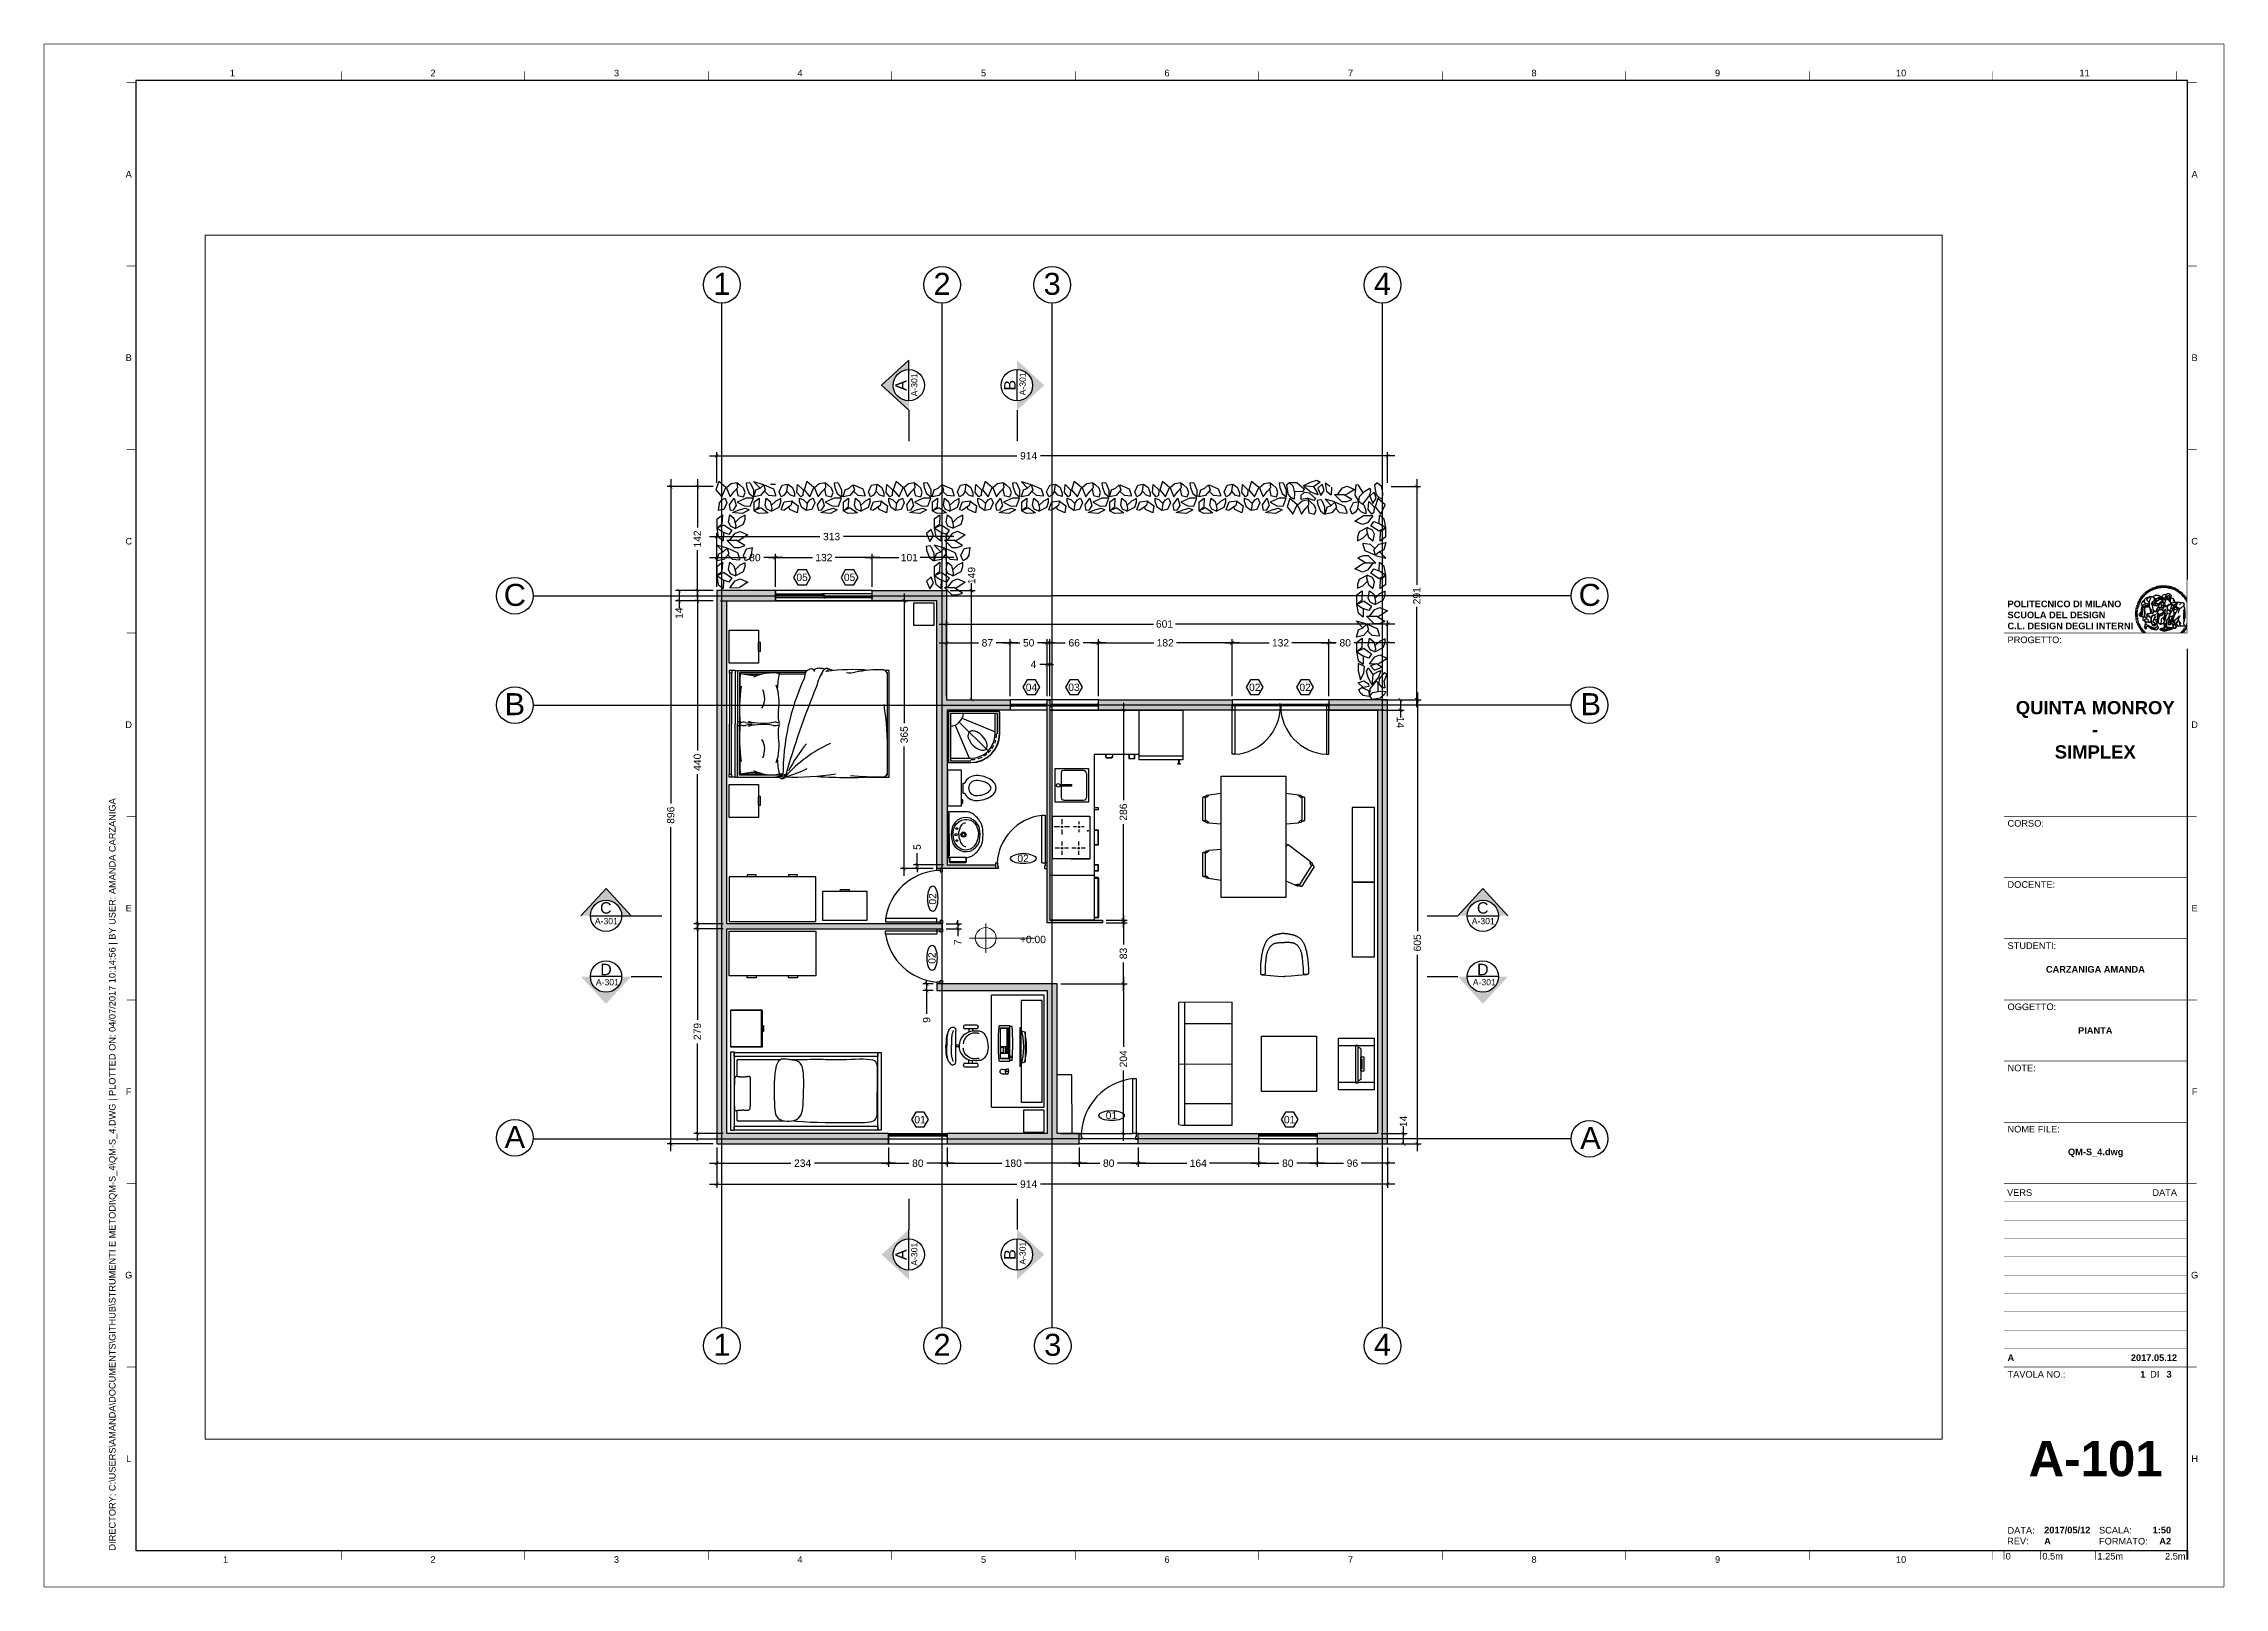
# Paper-space layout 'A-101' of a CAD drawing. Header units: millimetres. Extents: x 0 to 594, y 0 to 421.
# The model-space entities are those that its viewports show. They can reach past a viewport. Long polylines and large blocks are cut down to what shows.
import ezdxf
from ezdxf.enums import TextEntityAlignment as Align

# ---------------------------------------------------------------- set-up
doc = ezdxf.new("R2010")
doc.units = ezdxf.units.MM
doc.set_wipeout_variables(frame=1)
doc.layers.get('DEFPOINTS').update_dxf_attribs({"color": 210})
for name, color, linetype in [('A-ANNO-SYMB', 3, 'Continuous'), ('A-ANNO-TEXT', 3, 'Continuous'), ('A-DOOR-FULL', 4, 'Continuous'), ('A-FURN', 8, 'Continuous'), ('A-GLAZ-FULL', 4, 'Continuous'), ('A-WALL-FULL', 7, 'Continuous'), ('CAMPITURA', 255, 'Continuous'), ('G-ANNO-DIM', 251, 'Continuous'), ('G-ANNO-LOGO', 3, 'Continuous'), ('G-ANNO-TEXT', 3, 'Continuous'), ('G-ANNO-TTLB', 3, 'Continuous'), ('G-HEDGE', 76, 'Continuous'), ('QUADRO LAYOUT', 7, 'Continuous'), ('SIEPE', 96, 'Continuous')]:
    doc.layers.add(name, color=color, linetype=linetype)
doc.layers.add('G-ANNO-NPLT', color=210, linetype='Continuous', plot=False)
doc.styles.add('ARIAL', font='arial.ttf')
doc.styles.add('ARIAL-BOLD', font='arialbd.ttf')
doc.styles.add('E-ARIAL', font='arial.ttf')
doc.styles.get("Standard").update_dxf_attribs({"font": 'arial.ttf'})
doc.dimstyles.new('1_1', dxfattribs={"dimtxt": 10, "dimasz": 5, "dimexe": 5, "dimexo": 5, "dimgap": 5, "dimtad": 0, "dimdec": 0, "dimtxsty": 'Standard', "dimblk": 'ARCHTICK', "dimcen": 2.5, "dimdle": 10, "dimadec": 0, "dimazin": 0, "dimtfac": 1, "dimtdec": 0, "dimtmove": 0, "dimatfit": 3, "dimldrblk": 'ARCHTICK', "dimfxl": 1, "dimarcsym": 0})

psp = doc.layouts.new('A-101')

# ---------------------------------------------------------------- texts
at = {"layer": 'G-ANNO-TEXT', "style": 'ARIAL'}
for s, p in [('1', (51.44, 412.66)), ('2', (106.09, 412.66)), ('3', (156.09, 412.66)), ('4', (206.09, 412.66)), ('5', (256.09, 412.66)), ('6', (306.09, 412.66)), ('7', (356.09, 412.66)), ('8', (406.09, 412.66)), ('9', (456.09, 412.66)), ('10', (506.09, 412.66)), ('11', (556.09, 412.66)), ('A', (23.18, 385.09)), ('A', (586.07, 385.09)), ('B', (23.18, 335.09)), ('B', (586.07, 335.09)), ('C', (23.18, 285.09)), ('C', (586.07, 285.09)), ('D', (23.18, 235.09)), ('D', (586.07, 235.09)), ('E', (23.18, 185.09)), ('E', (586.07, 185.09)), ('F', (23.18, 135.09)), ('F', (586.07, 135.09)), ('G', (23.18, 85.09)), ('G', (586.07, 85.09)), ('L', (23.18, 35.09)), ('H', (586.07, 35.09)), ('1', (49.58, 7.6)), ('2', (106.09, 7.6)), ('3', (156.09, 7.6)), ('4', (206.09, 7.6)), ('5', (256.09, 7.6)), ('6', (306.09, 7.6)), ('7', (356.09, 7.6)), ('8', (406.09, 7.6)), ('9', (456.09, 7.6)), ('10', (506.09, 7.6))]:
    psp.add_text(s, height=1.8, dxfattribs=at).set_placement(p, align=Align.MIDDLE_CENTER)
at = {"layer": 'G-ANNO-TEXT', "insert": (17.79, 10.04), "char_height": 1.8, "attachment_point": 1, "rotation": 90, "style": 'ARIAL'}
psp.add_mtext_dynamic_manual_height_columns('DIRECTORY: C:\\\\USERS\\\\AMANDA\\\\DOCUMENTS\\\\GITHUB\\\\STRUMENTI E METODI\\\\QM-S_4\\\\QM-S_4.DWG | PLOTTED ON: 04/07/2017 10:14:56 | BY USER: AMANDA CARZANIGA', width=412.209, gutter_width=9, heights=[0], dxfattribs=at)

msp = doc.modelspace()

# ---------------------------------------------------------------- texts
at = {"layer": 'A-ANNO-SYMB', "style": 'ARIAL'}
for s, height, p in [('+0.00', 10, (7287.5, 5863.5)), ('A', 30, (6581.7, 5584.5))]:
    msp.add_text(s, height=height, dxfattribs=at).set_placement(p, align=Align.CENTER)
for tag, height, p in [('A', 15.6, (7107.7, 6623.3)), ('A-301', 8.4, (7125.8, 6624.1)), ('B', 15.6, (7256.1, 6623.6)), ('A-301', 8.4, (7273.4, 6625.5)), ('A', 15.6, (7107.7, 5438.9)), ('A-301', 8.4, (7125.8, 5439.7)), ('B', 15.6, (7256.1, 5439.2)), ('A-301', 8.4, (7273.4, 5441.1))]:
    msp.add_attdef(tag, text='', height=height, rotation=90, dxfattribs=at).set_placement(p, align=Align.MIDDLE_CENTER)
for tag, height, p in [('C', 15.6, (6705.6, 5911.5)), ('C', 15.6, (7900.2, 5911.5)), ('A-301', 8.4, (6706.4, 5893.5)), ('A-301', 8.4, (7901, 5893.5)), ('D', 15.6, (6705.9, 5827.6)), ('D', 15.6, (7900.4, 5827.6)), ('A-301', 8.4, (6707.8, 5810.3)), ('A-301', 8.4, (7902.4, 5810.3))]:
    msp.add_attdef(tag, text='', height=height, dxfattribs=at).set_placement(p, align=Align.MIDDLE_CENTER)
at = {"layer": 'A-ANNO-TEXT', "style": 'ARIAL'}
for s, p in [('1', (6863.7, 6746.8)), ('2', (7163.7, 6746.8)), ('3', (7313.7, 6746.8)), ('4', (7763.7, 6746.8)), ('C', (6581.7, 6323)), ('B', (6581.7, 6174.1)), ('1', (6863.7, 5301.2)), ('2', (7163.7, 5301.2)), ('3', (7314.5, 5301.2)), ('4', (7763.7, 5301.2))]:
    msp.add_text(s, height=30, dxfattribs=at).set_placement(p, align=Align.CENTER)
for s, p in [('C', (8046.1, 6323)), ('B', (8047.5, 6174.1)), ('A', (8047, 5583.2))]:
    msp.add_text(s, height=30, rotation=0, dxfattribs=at).set_placement(p, align=Align.CENTER)
at = {"layer": 'G-HEDGE', "style": 'ARIAL'}
for tag, p in [('05', (6973.1, 6361.9)), ('05', (7037.7, 6361.9)), ('04', (7285.5, 6212.1)), ('03', (7343.4, 6212.1)), ('02', (7589.7, 6212.1)), ('02', (7658.3, 6212.1)), ('02', (7274.1, 5978.9)), ('01', (7133.7, 5623)), ('01', (7394.4, 5628.7)), ('01', (7637.2, 5623))]:
    msp.add_attdef(tag, text='', height=10, dxfattribs=at).set_placement(p, align=Align.MIDDLE_CENTER)
for p in [(7150.8, 5923.8), (7149.9, 5843.2)]:
    msp.add_attdef('02', text='', height=10, rotation=90, dxfattribs=at).set_placement(p, align=Align.MIDDLE_CENTER)

# ---------------------------------------------------------------- blocks, each defined once
blk = doc.blocks.new('*U44')
at = {"layer": 'G-ANNO-TTLB'}
for points, const_width in [([(0, -2.5), (0, 0)], 0.18), ([(10, 0), (10, -2.5)], 0.18), ([(25, 0), (25, -2.5)], 0.18), ([(50, 0), (50, -2.5)], 0.48)]:
    blk.add_lwpolyline(points, dxfattribs=dict(at, const_width=const_width))
at = {"layer": 'G-ANNO-TEXT', "style": 'E-ARIAL'}
blk.add_text('0', height=1.8, dxfattribs=at).set_placement((1.2, -0.7), align=Align.TOP_CENTER)
for s, p in [('0.5m', (10.5, -2.5)), ('1.25m', (25.5, -2.5))]:
    blk.add_text(s, height=1.8, dxfattribs=at).set_placement(p)
blk.add_text('2.5m', height=1.8, dxfattribs=at).set_placement((49.5, -2.5), align=Align.RIGHT)
blk = doc.blocks.new('logoPolimi')
for p, q in [((-1.49, 1.84), (-1.36, 1.68)), ((-1.41, 1.91), (-1.28, 1.74)), ((-1.32, 1.97), (-1.2, 1.8)), ((-1.22, 2.03), (-1.11, 1.85)), ((-1.13, 2.09), (-1.03, 1.9)), ((-1.03, 2.14), (-0.94, 1.95)), ((-0.93, 2.18), (-0.84, 1.99)), ((-0.83, 2.22), (-0.75, 2.03)), ((-0.72, 2.26), (-0.66, 2.06)), ((-0.61, 2.29), (-0.56, 2.09)), ((-0.51, 2.32), (-0.46, 2.11)), ((-0.4, 2.34), (-0.36, 2.13)), ((-0.29, 2.35), (-0.26, 2.14)), ((-0.18, 2.36), (-0.16, 2.15)), ((-0.07, 2.37), (-0.06, 2.16)), ((0.04, 2.37), (0.04, 2.16)), ((0.15, 2.36), (0.14, 2.16)), ((0.26, 2.36), (0.24, 2.15)), ((0.37, 2.34), (0.34, 2.13)), ((0.48, 2.32), (0.44, 2.12)), ((0.59, 2.3), (0.54, 2.09)), ((0.69, 2.27), (0.63, 2.07)), ((0.8, 2.23), (0.73, 2.03)), ((0.9, 2.19), (0.82, 2)), ((1, 2.15), (0.91, 1.96)), ((1.1, 2.1), (1, 1.91)), ((1.2, 2.04), (1.09, 1.86)), ((1.29, 1.99), (1.18, 1.81)), ((1.38, 1.92), (1.26, 1.75)), ((1.47, 1.86), (1.34, 1.69)), ((-2.37, 0.12), (-2.16, 0.11)), ((-2.37, 0.01), (-2.16, 0.01)), ((-2.36, 0.23), (-2.15, 0.21)), ((-2.35, 0.34), (-2.14, 0.31)), ((-2.33, 0.45), (-2.12, 0.41)), ((-2.3, 0.55), (-2.1, 0.51)), ((-2.28, 0.66), (-2.07, 0.6)), ((-2.24, 0.77), (-2.04, 0.7)), ((-2.2, 0.87), (-2.01, 0.79)), ((-2.16, 0.97), (-1.97, 0.89)), ((-2.11, 1.07), (-1.93, 0.98)), ((-2.06, 1.17), (-1.88, 1.07)), ((-2.01, 1.26), (-1.83, 1.15)), ((-1.94, 1.36), (-1.77, 1.24)), ((-1.88, 1.45), (-1.71, 1.32)), ((-1.84, 0.03), (-1.82, 0.35)), ((-1.81, 1.53), (-1.65, 1.4)), ((-1.74, 1.61), (-1.58, 1.47)), ((-1.73, 0.59), (-1.73, 0.59)), ((-1.73, 0.59), (-1.73, 0.59)), ((-1.66, 1.69), (-1.51, 1.54)), ((-1.65, 0.57), (-1.65, 0.57)), ((-1.59, 1.12), (-1.59, 1.12)), ((-1.58, 1.77), (-1.44, 1.61)), ((-1.51, 0.55), (-1.51, 0.55)), ((-1.51, 0.55), (-1.51, 0.55)), ((-1.31, 0.79), (-1.21, 0.75)), ((-1.21, 0.75), (-1.31, 0.79)), ((-1.21, 0.75), (-1.31, 0.79)), ((-1.21, 0.75), (-1.21, 0.75)), ((-1.21, 0.75), (-1.21, 0.75)), ((-1.19, 0.76), (-1.19, 0.76)), ((-1.19, 0.76), (-1.19, 0.76)), ((-1.17, 0.99), (-1.18, 0.99)), ((-1.18, 0.99), (-1.17, 0.99)), ((-1.16, 0.57), (-1.16, 0.57)), ((-1.16, 0.57), (-1.16, 0.57)), ((-1.1, 0.01), (-0.99, 0.06)), ((-0.99, 0.06), (-1.1, 0.01)), ((-0.99, 0.06), (-1.1, 0.01)), ((-0.99, 0.06), (-0.99, 0.06)), ((-0.99, 0.06), (-0.99, 0.06)), ((-0.97, 0.79), (-0.98, 0.79)), ((-0.89, 0.84), (-0.97, 0.79)), ((-0.97, 0.79), (-0.89, 0.84)), ((-0.96, 1.41), (-0.96, 1.41)), ((-0.96, 1.41), (-0.96, 1.41)), ((-0.89, 0.84), (-0.82, 0.87)), ((-0.82, 0.87), (-0.89, 0.84)), ((-0.89, 0.84), (-0.82, 0.87)), ((-0.88, 0.83), (-0.89, 0.84)), ((-0.85, 1.39), (-0.85, 1.39)), ((-0.85, 1.39), (-0.85, 1.39)), ((-0.84, 0.14), (-0.84, 0.14)), ((-0.77, 1.08), (-0.78, 1.08)), ((-0.78, 1.08), (-0.77, 1.08)), ((-0.61, 1.12), (-0.77, 1.08)), ((-0.77, 1.08), (-0.61, 1.12)), ((-0.77, 1.08), (-0.61, 1.12)), ((-0.75, 1.3), (-0.76, 1.29)), ((-0.76, 1.29), (-0.75, 1.3)), ((-0.65, 0.99), (-0.7, 0.96)), ((-0.69, 0.18), (-0.68, 0.18)), ((-0.66, 0.93), (-0.66, 0.93)), ((-0.66, 0.93), (-0.64, 0.93)), ((-0.66, 0.93), (-0.66, 0.93)), ((-0.66, 0.93), (-0.66, 0.93)), ((-0.63, 1.01), (-0.63, 1.01)), ((-0.63, 1.01), (-0.62, 1.01)), ((-0.63, 0.66), (-0.63, 0.66)), ((-0.6, 1.12), (-0.61, 1.12)), ((-0.61, 1.12), (-0.6, 1.12)), ((-0.61, 1.12), (-0.6, 1.12)), ((-0.61, 0.86), (-0.57, 0.85)), ((-0.57, 0.85), (-0.61, 0.86)), ((-0.61, 0.86), (-0.57, 0.85)), ((-0.53, 1.08), (-0.6, 1.12)), ((-0.6, 1.12), (-0.6, 1.11)), ((-0.6, 1.12), (-0.53, 1.08)), ((-0.57, 0.8), (-0.59, 0.8)), ((-0.57, 0.85), (-0.53, 0.84)), ((-0.57, 0.85), (-0.57, 0.85)), ((-0.57, 0.85), (-0.57, 0.85)), ((-0.57, 0.85), (-0.53, 0.84)), ((-0.56, 0.29), (-0.49, 0.48)), ((-0.56, 0.14), (-0.56, 0.29)), ((-0.5, 0.11), (-0.56, 0.14)), ((-0.53, 0.84), (-0.51, 0.84)), ((-0.53, 0.84), (-0.51, 0.84)), ((-0.53, 0.84), (-0.53, 0.84)), ((-0.51, 0.11), (-0.51, 0.11)), ((-0.51, 0.11), (-0.51, 0.11)), ((-0.34, 0.33), (-0.5, 0.11)), ((-0.49, 0.48), (-0.41, 0.55)), ((-0.42, 0.8), (-0.47, 0.79)), ((-0.42, 0.8), (-0.47, 0.79)), ((-0.47, 0.79), (-0.45, 0.76)), ((-0.47, 0.79), (-0.45, 0.76)), ((-0.45, 1.14), (-0.42, 1.11)), ((-0.42, 1.26), (-0.36, 1.22)), ((-0.41, 0.55), (-0.34, 0.49)), ((-0.4, 1.37), (-0.38, 1.38)), ((-0.39, 1.37), (-0.4, 1.37)), ((-0.35, 1.33), (-0.4, 1.37)), ((-0.39, 1.24), (-0.4, 1.23)), ((-0.38, 1.14), (-0.38, 1.14)), ((-0.34, 0.49), (-0.09, 0.48)), ((-0.16, 0.32), (-0.34, 0.33)), ((-0.14, 0.32), (-0.31, 0.34)), ((-0.28, 1.3), (-0.29, 1.3)), ((-0.28, 1.3), (-0.28, 1.3)), ((-0.16, 1.24), (-0.16, 1.25)), ((-0.16, 1.25), (-0.16, 1.25)), ((-0.16, 0.49), (-0.14, 0.64)), ((-0.06, 0.27), (-0.16, 0.32)), ((-0.1, 0.88), (-0.09, 0.87)), ((-0.08, 1.37), (-0.08, 1.38)), ((-0.08, 1.23), (-0.05, 1.21)), ((-0.05, 1.21), (-0.08, 1.23)), ((-0.08, 1.23), (-0.05, 1.21)), ((-0.03, 0.26), (-0.06, 0.27)), ((-0.05, 1.21), (-0.04, 1.21)), ((-0.04, 1.21), (-0.05, 1.21)), ((-0.04, 1.21), (-0.04, 1.21)), ((-0.04, 1.21), (-0.04, 1.21)), ((-0.04, 0.48), (-0.03, 0.26)), ((0.03, 1.15), (0.03, 1.15)), ((0.03, 0.66), (0.03, 0.67)), ((0.07, 0.58), (0.07, 0.57)), ((0.1, 1.18), (0.1, 1.18)), ((0.1, 0.84), (0.1, 0.84)), ((0.13, 1.32), (0.17, 1.19)), ((0.14, 0.71), (0.34, 0.65)), ((0.31, 0.56), (0.17, 0.63)), ((0.27, 1.61), (0.27, 1.61)), ((0.27, 1.61), (0.27, 1.61)), ((0.27, 1.61), (0.27, 1.61)), ((0.29, 1.29), (0.29, 1.29)), ((0.29, 1.29), (0.29, 1.29)), ((0.29, 1.29), (0.29, 1.29)), ((0.29, 1.29), (0.29, 1.29)), ((0.33, 0.49), (0.34, 0.49)), ((0.33, 0.03), (0.35, 0.03)), ((0.33, 0.03), (0.35, 0.03)), ((0.34, 0.65), (0.34, 0.64)), ((0.35, 0.03), (0.57, 0.06)), ((0.35, 0.03), (0.57, 0.06)), ((0.35, 0.03), (0.35, 0.03)), ((0.35, 0.03), (0.35, 0.03)), ((0.38, 1.36), (0.37, 1.35)), ((0.38, 0.34), (0.37, 0.34)), ((0.38, 0.34), (0.38, 0.34)), ((0.43, 0.67), (0.39, 0.64)), ((0.49, 1.05), (0.51, 1.13)), ((0.51, 1.13), (0.49, 1.05)), ((0.49, 1.05), (0.51, 1.13)), ((0.51, 1.31), (0.5, 1.29)), ((0.51, 1.13), (0.52, 1.23)), ((0.52, 1.23), (0.51, 1.23)), ((0.51, 1.23), (0.52, 1.23)), ((0.52, 1.23), (0.51, 1.13)), ((0.51, 1.13), (0.52, 1.23)), ((0.52, 1.24), (0.6, 1.37)), ((0.52, 1.23), (0.6, 1.36)), ((0.6, 1.36), (0.52, 1.23)), ((0.52, 1.23), (0.52, 1.23)), ((0.52, 1.23), (0.52, 1.24)), ((0.52, 1.23), (0.52, 1.23)), ((0.55, 1.07), (0.53, 1.06)), ((0.53, 1.04), (0.53, 1.06)), ((0.53, 1.05), (0.53, 1.04)), ((0.54, 0.3), (0.63, 0.32)), ((0.54, -0.08), (0.61, 0.06)), ((0.61, 0.06), (0.54, -0.08)), ((0.54, -0.08), (0.61, 0.06)), ((0.56, 0.19), (0.59, 0.21)), ((0.57, 1.07), (0.57, 1.07)), ((0.57, 1.07), (0.57, 1.07)), ((0.57, 1.07), (0.57, 1.07)), ((0.57, 1.07), (0.57, 1.07)), ((0.57, 1.07), (0.57, 1.07)), ((0.57, 1.07), (0.57, 1.07)), ((0.57, 1.07), (0.57, 1.07)), ((0.58, 0.3), (0.59, 0.29)), ((0.59, 0.78), (0.59, 0.79)), ((0.59, 0.79), (0.59, 0.79)), ((0.59, 0.79), (0.59, 0.79)), ((0.59, 0.79), (0.59, 0.78)), ((0.61, 0.06), (0.6, 0.07)), ((0.6, 0.07), (0.61, 0.06)), ((0.61, 0.06), (0.61, 0.07)), ((0.62, 0.21), (0.65, 0.22)), ((0.64, 1.37), (0.65, 1.37)), ((0.69, 0.86), (0.68, 0.86)), ((0.68, 0.86), (0.69, 0.86)), ((0.68, 0.76), (0.68, 0.76)), ((0.76, 0.26), (0.76, 0.26)), ((0.82, 0.35), (0.84, 0.36)), ((0.82, 0.35), (0.82, 0.35)), ((0.84, 0.36), (0.84, 0.37)), ((0.85, 0.34), (1.05, 0.35)), ((0.93, 1.05), (0.93, 1.05)), ((0.93, 1.05), (0.93, 1.05)), ((0.93, 1.05), (0.93, 1.04)), ((0.93, 1.05), (0.93, 1.05)), ((0.97, 0.66), (0.96, 0.66)), ((1.01, 0.97), (0.98, 0.96)), ((1.17, 0.96), (1.17, 0.95)), ((1.17, 0.95), (1.17, 0.95)), ((1.34, 0.37), (1.26, 0.04)), ((1.27, 0.37), (1.27, 0.38)), ((1.28, 0.95), (1.28, 0.95)), ((1.37, 0.73), (1.46, 0.81)), ((1.41, 0.4), (1.41, 0.41)), ((1.56, 1.79), (1.42, 1.63)), ((1.64, 1.71), (1.49, 1.56)), ((1.49, 0.9), (1.57, 0.92)), ((1.72, 1.63), (1.56, 1.49)), ((1.67, 0.6), (1.57, 0.53)), ((1.79, 1.55), (1.63, 1.41)), ((1.86, 1.47), (1.7, 1.34)), ((1.93, 1.38), (1.76, 1.26)), ((1.99, 1.29), (1.81, 1.17)), ((2.05, 1.19), (1.87, 1.09)), ((2.1, 1.1), (1.92, 1)), ((2.15, 1), (1.96, 0.91)), ((2.19, 0.9), (2, 0.82)), ((2.23, 0.79), (2.04, 0.72)), ((2.27, 0.69), (2.07, 0.63)), ((2.3, 0.58), (2.09, 0.53)), ((2.32, 0.47), (2.12, 0.43)), ((2.34, 0.37), (2.13, 0.33)), ((2.36, 0.26), (2.15, 0.23)), ((2.37, 0.15), (2.16, 0.13)), ((2.37, 0.04), (2.16, 0.03)), ((-2.37, -0.1), (-2.16, -0.09)), ((-2.36, -0.21), (-2.15, -0.19)), ((-2.35, -0.32), (-2.14, -0.29)), ((-2.33, -0.43), (-2.12, -0.39)), ((-2.31, -0.54), (-2.1, -0.49)), ((-2.28, -0.65), (-2.08, -0.59)), ((-2.25, -0.75), (-2.05, -0.69)), ((-2.21, -0.86), (-2.02, -0.78)), ((-2.17, -0.96), (-1.98, -0.87)), ((-2.12, -1.06), (-1.93, -0.96)), ((-2.07, -1.16), (-1.89, -1.05)), ((-2.04, -0.15), (-1.97, -0.2)), ((-2.01, -1.25), (-1.84, -1.14)), ((-1.95, -1.34), (-1.78, -1.22)), ((-1.89, -1.43), (-1.72, -1.31)), ((-1.82, -1.52), (-1.66, -1.38)), ((-1.75, -1.6), (-1.59, -1.46)), ((-1.67, -1.68), (-1.52, -1.53)), ((-1.58, -0.12), (-1.6, -0.18)), ((-1.6, -0.18), (-1.58, -0.28)), ((-1.57, -0.54), (-1.59, -0.54)), ((-1.59, -0.54), (-1.59, -0.54)), ((-1.59, -1.76), (-1.45, -1.6)), ((-1.56, -0.32), (-1.56, -0.31)), ((-1.56, -0.31), (-1.56, -0.31)), ((-1.53, -0.65), (-1.53, -0.65)), ((-1.53, -0.65), (-1.53, -0.65)), ((-1.51, -1.83), (-1.37, -1.67)), ((-1.48, -0.86), (-1.48, -0.85)), ((-1.42, -0.37), (-1.42, -0.37)), ((-1.42, -1.9), (-1.29, -1.73)), ((-1.38, -0.46), (-1.38, -0.46)), ((-1.33, -1.96), (-1.21, -1.79)), ((-1.31, -0.24), (-1.31, -0.23)), ((-1.31, -0.23), (-1.31, -0.24)), ((-1.23, -0.19), (-1.23, -0.19)), ((-1.23, -0.19), (-1.23, -0.19)), ((-1.23, -0.19), (-1.23, -0.19)), ((-1.23, -0.19), (-1.23, -0.19)), ((-1.01, -0.39), (-1.02, -0.39)), ((-1.02, -0.39), (-1.01, -0.39)), ((-1.02, -0.7), (-1.02, -0.7)), ((-1.02, -0.7), (-1.02, -0.7)), ((-1.02, -0.7), (-1.02, -0.7)), ((-0.79, -0.51), (-0.83, -0.58)), ((-0.83, -0.58), (-0.79, -0.51)), ((-0.83, -0.58), (-0.79, -0.51)), ((-0.78, -1.05), (-0.83, -0.94)), ((-0.83, -0.94), (-0.78, -1.05)), ((-0.83, -0.94), (-0.83, -0.94)), ((-0.83, -0.94), (-0.78, -1.05)), ((-0.82, -1.23), (-0.82, -1.23)), ((-0.82, -1.23), (-0.77, -1.23)), ((-0.77, -1.23), (-0.82, -1.23)), ((-0.82, -1.23), (-0.82, -1.23)), ((-0.77, -1.23), (-0.82, -1.23)), ((-0.75, -0.96), (-0.8, -0.89)), ((-0.8, -0.89), (-0.79, -0.92)), ((-0.79, -0.92), (-0.8, -0.89)), ((-0.8, -0.89), (-0.75, -0.96)), ((-0.79, -0.92), (-0.8, -0.89)), ((-0.8, -0.89), (-0.8, -0.89)), ((-0.8, -0.89), (-0.75, -0.96)), ((-0.79, -0.92), (-0.78, -0.95)), ((-0.78, -0.95), (-0.79, -0.92)), ((-0.78, -0.95), (-0.79, -0.92)), ((-0.77, -0.49), (-0.78, -0.48)), ((-0.78, -0.48), (-0.77, -0.49)), ((-0.78, -0.95), (-0.76, -1)), ((-0.76, -1), (-0.78, -0.95)), ((-0.76, -1), (-0.78, -0.95)), ((-0.71, -0.89), (-0.75, -0.87)), ((-0.75, -0.87), (-0.71, -0.89)), ((-0.75, -0.87), (-0.71, -0.89)), ((-0.72, -1.01), (-0.75, -0.96)), ((-0.75, -0.96), (-0.72, -1.01)), ((-0.75, -0.96), (-0.72, -1.01)), ((-0.64, -0.93), (-0.71, -0.89)), ((-0.71, -0.89), (-0.64, -0.93)), ((-0.71, -0.89), (-0.64, -0.93)), ((-0.66, -0.53), (-0.66, -0.53)), ((-0.66, -0.53), (-0.66, -0.53)), ((-0.66, -0.53), (-0.66, -0.53)), ((-0.39, -0.81), (-0.51, -0.69)), ((-0.51, -1.04), (-0.5, -1.04)), ((-0.48, -0.42), (-0.48, -0.42)), ((-0.48, -0.42), (-0.48, -0.42)), ((-0.48, -0.42), (-0.48, -0.42)), ((-0.41, -0.51), (-0.41, -0.51)), ((-0.38, -0.05), (-0.39, -0.12)), ((-0.39, -0.12), (-0.37, -0.1)), ((-0.35, -0.14), (-0.37, -0.08)), ((-0.37, -0.09), (-0.37, -0.09)), ((-0.33, -0.12), (-0.35, -0.14)), ((-0.32, -0.14), (-0.35, -0.14)), ((-0.35, -0.18), (-0.34, -0.22)), ((-0.34, -0.08), (-0.29, -0.16)), ((-0.34, -0.22), (-0.34, -0.22)), ((-0.27, -0.17), (-0.32, -0.14)), ((-0.25, -0.91), (-0.26, -0.9)), ((-0.26, -1.29), (0.1, -1.2)), ((0.1, -1.2), (-0.26, -1.29)), ((0.08, -1.4), (-0.26, -1.29)), ((-0.26, -1.29), (0.08, -1.4)), ((-0.26, -1.38), (-0.26, -1.29)), ((-0.26, -1.29), (-0.26, -1.29)), ((-0.26, -1.29), (-0.26, -1.38)), ((-0.26, -1.29), (0.08, -1.4)), ((-0.26, -1.29), (-0.26, -1.29)), ((0.08, -1.49), (-0.26, -1.38)), ((-0.26, -1.38), (0.09, -1.49)), ((-0.14, -0.15), (-0.16, -0.13)), ((-0.11, -0.04), (-0.12, -0.05)), ((-0.04, -0.41), (-0.01, -0.44)), ((-0.01, -0.44), (-0.04, -0.41)), ((-0.04, -0.41), (-0.01, -0.44)), ((0.07, -0.84), (0.07, -0.84)), ((0.07, -0.84), (0.07, -0.84)), ((0.1, -1.2), (0.08, -1.32)), ((0.08, -1.32), (0.13, -1.2)), ((0.08, -1.4), (0.72, -1.22)), ((0.72, -1.22), (0.08, -1.4)), ((0.08, -1.4), (0.72, -1.22)), ((0.72, -1.31), (0.08, -1.49)), ((0.08, -1.44), (0.08, -1.4)), ((0.08, -1.4), (0.08, -1.44)), ((0.08, -1.4), (0.08, -1.49)), ((0.08, -1.49), (0.08, -1.44)), ((0.08, -1.44), (0.08, -1.44)), ((0.08, -1.44), (0.08, -1.45)), ((0.08, -1.45), (0.08, -1.46)), ((0.08, -1.46), (0.08, -1.49)), ((0.1, -1.01), (0.09, -0.86)), ((0.1, -1.01), (0.09, -0.86)), ((0.09, -1.49), (0.72, -1.31)), ((0.1, -1.2), (0.12, -1.04)), ((0.12, -1.04), (0.1, -1.2)), ((0.13, -1.2), (0.1, -1.2)), ((0.1, -1.2), (0.13, -1.2)), ((0.13, -1.2), (0.1, -1.2)), ((0.1, -1.2), (0.1, -1.2)), ((0.11, -0.44), (0.11, -0.44)), ((0.11, -0.44), (0.11, -0.44)), ((0.12, -0.21), (0.12, -0.21)), ((0.12, -0.21), (0.12, -0.21)), ((0.12, -0.21), (0.12, -0.21)), ((0.12, -0.21), (0.12, -0.21)), ((0.12, -0.21), (0.12, -0.21)), ((0.12, -0.21), (0.12, -0.21)), ((0.12, -0.21), (0.12, -0.21)), ((0.12, -0.21), (0.12, -0.21)), ((0.12, -0.21), (0.12, -0.21)), ((0.12, -0.21), (0.12, -0.21)), ((0.12, -0.21), (0.12, -0.21)), ((0.12, -0.21), (0.12, -0.21)), ((0.12, -0.21), (0.12, -0.21)), ((0.12, -0.56), (0.14, -0.53)), ((0.14, -0.53), (0.12, -0.56)), ((0.12, -0.56), (0.14, -0.53)), ((0.12, -1.04), (0.12, -1.04)), ((0.12, -1.04), (0.12, -1.04)), ((0.12, -1.04), (0.12, -1.04)), ((0.21, -0.99), (0.13, -1.2)), ((0.13, -1.2), (0.21, -0.99)), ((0.36, -1.14), (0.13, -1.2)), ((0.13, -1.2), (0.26, -1.17)), ((0.14, -0.53), (0.16, -0.49)), ((0.16, -0.49), (0.14, -0.53)), ((0.14, -0.53), (0.16, -0.49)), ((0.16, -0.49), (0.16, -0.49)), ((0.16, -0.49), (0.16, -0.49)), ((0.28, -1.19), (0.21, -0.99)), ((0.21, -0.99), (0.31, -1.27)), ((0.24, -0.17), (0.24, -0.16)), ((0.24, -0.16), (0.24, -0.17)), ((0.25, -0.84), (0.25, -0.88)), ((0.25, -0.88), (0.25, -0.84)), ((0.25, -0.88), (0.25, -0.84)), ((0.25, -0.88), (0.29, -1.17)), ((0.26, -0.88), (0.25, -0.88)), ((0.31, -1.27), (0.25, -0.88)), ((0.26, -1.17), (0.28, -1.16)), ((0.28, -1.16), (0.36, -1.14)), ((0.29, -1.17), (0.28, -1.19)), ((0.36, -1.14), (0.72, -1.22)), ((0.72, -1.22), (0.36, -1.14)), ((0.49, -0.31), (0.49, -0.31)), ((0.49, -0.31), (0.49, -0.31)), ((0.5, -0.27), (0.5, -0.27)), ((0.51, -0.27), (0.51, -0.27)), ((0.72, -0.81), (0.75, -0.89)), ((0.72, -1.22), (0.72, -1.31)), ((0.72, -1.31), (0.72, -1.22)), ((0.74, -0.23), (0.74, -0.23)), ((0.74, -0.23), (0.75, -0.24)), ((0.75, -0.23), (0.75, -0.23)), ((0.86, -0.25), (0.82, -0.34)), ((0.87, -0.22), (0.86, -0.23)), ((0.87, -0.22), (0.86, -0.25)), ((0.96, -0.58), (0.96, -0.57)), ((1.05, -1.05), (1.04, -1.05)), ((1.28, -2), (1.17, -1.82)), ((1.37, -1.93), (1.25, -1.76)), ((1.31, -0.27), (1.3, -0.26)), ((1.3, -0.26), (1.3, -0.26)), ((1.3, -0.26), (1.3, -0.26)), ((1.3, -0.26), (1.31, -0.27)), ((1.3, -0.26), (1.3, -0.26)), ((1.46, -1.87), (1.33, -1.7)), ((1.54, -1.8), (1.41, -1.64)), ((1.63, -1.72), (1.48, -1.57)), ((1.71, -1.65), (1.55, -1.5)), ((1.78, -1.57), (1.62, -1.43)), ((1.85, -1.48), (1.69, -1.35)), ((1.92, -1.39), (1.75, -1.27)), ((1.98, -1.3), (1.81, -1.19)), ((2.04, -1.21), (1.86, -1.1)), ((2.09, -1.11), (1.91, -1.01)), ((2.14, -1.01), (1.95, -0.92)), ((2.19, -0.91), (1.99, -0.83)), ((2.23, -0.81), (2.03, -0.74)), ((2.26, -0.7), (2.06, -0.64)), ((2.29, -0.6), (2.09, -0.55)), ((2.32, -0.49), (2.11, -0.45)), ((2.34, -0.38), (2.13, -0.35)), ((2.35, -0.27), (2.15, -0.25)), ((2.37, -0.08), (2.16, -0.07)), ((2.36, -0.16), (2.16, -0.15)), ((-1.24, -2.02), (-1.13, -1.84)), ((-1.14, -2.08), (-1.04, -1.89)), ((-1.04, -2.13), (-0.95, -1.94)), ((-0.94, -2.18), (-0.86, -1.98)), ((-0.84, -2.22), (-0.77, -2.02)), ((-0.74, -2.25), (-0.67, -2.05)), ((-0.63, -2.29), (-0.57, -2.08)), ((-0.52, -2.31), (-0.48, -2.11)), ((-0.42, -2.33), (-0.38, -2.13)), ((-0.31, -2.35), (-0.28, -2.14)), ((-0.2, -2.36), (-0.18, -2.15)), ((-0.09, -2.37), (-0.08, -2.16)), ((0.03, -2.37), (0.02, -2.16)), ((0.14, -2.37), (0.12, -2.16)), ((0.25, -2.36), (0.22, -2.15)), ((0.35, -2.34), (0.32, -2.14)), ((0.46, -2.32), (0.42, -2.12)), ((0.57, -2.3), (0.52, -2.1)), ((0.68, -2.27), (0.62, -2.07)), ((0.78, -2.24), (0.71, -2.04)), ((0.89, -2.2), (0.81, -2)), ((0.99, -2.15), (0.9, -1.96)), ((1.09, -2.11), (0.99, -1.92)), ((1.19, -2.05), (1.08, -1.87))]:
    blk.add_line(p, q)
for points in [[(-1.9, 0.12), (-1.94, 0.02), (-2.05, -0.09), (-2.05, -0.09)], [(-1.86, 0.38), (-1.86, 0.38), (-1.87, 0.19), (-1.9, 0.12)], [(-1.76, 0.6), (-1.76, 0.6), (-1.84, 0.57), (-1.86, 0.38)], [(-1.86, -0.04), (-1.84, 0.02), (-1.84, 0.03), (-1.84, 0.03)], [(-1.82, 0.78), (-1.83, 0.8), (-1.85, 0.86), (-1.83, 0.88)], [(-1.82, 0.78), (-1.83, 0.8), (-1.85, 0.86), (-1.83, 0.88)], [(-1.83, 0.88), (-1.81, 0.9), (-1.76, 0.96), (-1.76, 0.96)], [(-1.83, 0.88), (-1.81, 0.9), (-1.76, 0.96), (-1.76, 0.96)], [(-1.76, 0.6), (-1.83, 0.7), (-1.78, 0.74), (-1.78, 0.74)], [(-1.78, 0.74), (-1.79, 0.74), (-1.83, 0.7), (-1.76, 0.6)], [(-1.78, 0.74), (-1.8, 0.76), (-1.81, 0.78), (-1.82, 0.78)], [(-1.78, 0.74), (-1.8, 0.76), (-1.81, 0.78), (-1.82, 0.78)], [(-1.82, 0.35), (-1.81, 0.5), (-1.73, 0.59), (-1.73, 0.59)], [(-1.82, -0.19), (-1.73, -0.07), (-1.75, 0.14), (-1.75, 0.3)], [(-1.75, 0.33), (-1.75, 0.17), (-1.73, -0.05), (-1.8, -0.17)], [(-1.78, 0.74), (-1.75, 0.72), (-1.72, 0.69), (-1.68, 0.7)], [(-1.68, 0.7), (-1.72, 0.69), (-1.75, 0.72), (-1.78, 0.74)], [(-1.68, 0.7), (-1.72, 0.69), (-1.75, 0.72), (-1.78, 0.74)], [(-1.78, 0.74), (-1.78, 0.74), (-1.78, 0.74), (-1.78, 0.74)], [(-1.76, 0.96), (-1.68, 1.1), (-1.59, 1.12), (-1.59, 1.12)], [(-1.76, 0.96), (-1.68, 1.1), (-1.6, 1.12), (-1.6, 1.12)], [(-1.73, 0.59), (-1.74, 0.59), (-1.75, 0.6), (-1.76, 0.6)], [(-1.73, 0.59), (-1.74, 0.59), (-1.75, 0.6), (-1.76, 0.6)], [(-1.75, 0.3), (-1.76, 0.47), (-1.65, 0.57), (-1.65, 0.57)], [(-1.65, 0.57), (-1.65, 0.57), (-1.76, 0.5), (-1.75, 0.33)], [(-1.65, 0.57), (-1.68, 0.58), (-1.7, 0.58), (-1.73, 0.59)], [(-1.65, 0.57), (-1.68, 0.58), (-1.7, 0.58), (-1.73, 0.59)], [(-1.5, 0.71), (-1.53, 0.74), (-1.61, 0.71), (-1.68, 0.7)], [(-1.68, 0.7), (-1.61, 0.71), (-1.53, 0.73), (-1.5, 0.71)], [(-1.5, 0.71), (-1.53, 0.73), (-1.61, 0.71), (-1.68, 0.7)], [(-1.51, 0.55), (-1.56, 0.56), (-1.61, 0.56), (-1.65, 0.57)], [(-1.65, 0.57), (-1.61, 0.56), (-1.56, 0.56), (-1.51, 0.55)], [(-1.51, 0.55), (-1.56, 0.56), (-1.61, 0.56), (-1.65, 0.57)], [(-1.59, 1.12), (-1.6, 1.06), (-1.61, 0.99), (-1.61, 0.97)], [(-1.61, 0.97), (-1.61, 0.99), (-1.6, 1.06), (-1.59, 1.12)], [(-1.61, 0.97), (-1.61, 0.99), (-1.6, 1.06), (-1.59, 1.12)], [(-1.61, 0.97), (-1.61, 0.95), (-1.56, 0.88), (-1.54, 0.87)], [(-1.54, 0.87), (-1.56, 0.88), (-1.61, 0.95), (-1.61, 0.97)], [(-1.54, 0.87), (-1.56, 0.88), (-1.61, 0.96), (-1.61, 0.97)], [(-1.59, 1.12), (-1.59, 1.13), (-1.59, 1.15), (-1.58, 1.16)], [(-1.59, 1.12), (-1.59, 1.13), (-1.59, 1.15), (-1.58, 1.16)], [(-1.58, 1.16), (-1.57, 1.21), (-1.52, 1.23), (-1.49, 1.25)], [(-1.58, 1.16), (-1.57, 1.21), (-1.52, 1.23), (-1.49, 1.25)], [(-1.58, 0.36), (-1.58, 0.48), (-1.51, 0.55), (-1.51, 0.55)], [(-1.51, 0.55), (-1.51, 0.55), (-1.58, 0.48), (-1.58, 0.36)], [(-1.51, 0.55), (-1.51, 0.55), (-1.58, 0.48), (-1.58, 0.36)], [(-1.55, 0.04), (-1.55, 0.08), (-1.58, 0.25), (-1.58, 0.36)], [(-1.58, 0.36), (-1.58, 0.25), (-1.55, 0.08), (-1.55, 0.04)], [(-1.58, 0.36), (-1.58, 0.25), (-1.55, 0.08), (-1.55, 0.04)], [(-1.58, -0.12), (-1.57, -0.06), (-1.55, 0.02), (-1.55, 0.04)], [(-1.55, 0.04), (-1.55, 0.02), (-1.57, -0.06), (-1.58, -0.12)], [(-1.55, 0.04), (-1.55, 0.02), (-1.56, -0.04), (-1.57, -0.1)], [(-1.54, 0.87), (-1.52, 0.85), (-1.47, 0.83), (-1.44, 0.83)], [(-1.44, 0.83), (-1.47, 0.83), (-1.52, 0.85), (-1.54, 0.87)], [(-1.45, 0.83), (-1.47, 0.83), (-1.52, 0.85), (-1.54, 0.87)], [(-1.51, 0.55), (-1.33, 0.54), (-1.16, 0.57), (-1.16, 0.57)], [(-1.16, 0.57), (-1.16, 0.57), (-1.33, 0.54), (-1.51, 0.55)], [(-1.16, 0.57), (-1.16, 0.57), (-1.33, 0.54), (-1.51, 0.55)], [(-1.5, 0.71), (-1.46, 0.68), (-1.4, 0.62), (-1.33, 0.66)], [(-1.33, 0.66), (-1.4, 0.62), (-1.46, 0.68), (-1.5, 0.71)], [(-1.33, 0.66), (-1.4, 0.62), (-1.46, 0.68), (-1.5, 0.71)], [(-1.49, 1.25), (-1.46, 1.26), (-1.42, 1.33), (-1.39, 1.36)], [(-1.49, 1.25), (-1.46, 1.27), (-1.43, 1.34), (-1.39, 1.36)], [(-1.31, 0.79), (-1.33, 0.79), (-1.42, 0.83), (-1.45, 0.83)], [(-1.44, 0.83), (-1.42, 0.83), (-1.33, 0.79), (-1.31, 0.79)], [(-1.31, 0.79), (-1.33, 0.79), (-1.42, 0.83), (-1.44, 0.83)], [(-1.35, 1.1), (-1.4, 1.17), (-1.36, 1.23), (-1.29, 1.31)], [(-1.29, 1.31), (-1.36, 1.23), (-1.4, 1.17), (-1.35, 1.1)], [(-1.35, 1.1), (-1.4, 1.17), (-1.36, 1.23), (-1.29, 1.31)], [(-1.39, 1.36), (-1.35, 1.38), (-1.26, 1.4), (-1.19, 1.41)], [(-1.39, 1.36), (-1.35, 1.38), (-1.26, 1.4), (-1.19, 1.41)], [(-1.18, 0.99), (-1.24, 0.97), (-1.3, 1.03), (-1.35, 1.1)], [(-1.35, 1.1), (-1.3, 1.03), (-1.24, 0.97), (-1.18, 0.99)], [(-1.18, 1), (-1.24, 0.97), (-1.3, 1.03), (-1.35, 1.1)], [(-1.33, 0.66), (-1.28, 0.7), (-1.23, 0.73), (-1.21, 0.75)], [(-1.21, 0.75), (-1.23, 0.73), (-1.28, 0.7), (-1.33, 0.66)], [(-1.21, 0.75), (-1.23, 0.73), (-1.28, 0.7), (-1.33, 0.66)], [(-1.29, 1.31), (-1.22, 1.39), (-1.01, 1.41), (-0.96, 1.41)], [(-0.96, 1.41), (-1.01, 1.41), (-1.22, 1.39), (-1.29, 1.31)], [(-1.29, 1.31), (-1.22, 1.39), (-1.01, 1.41), (-0.96, 1.41)], [(-1.24, -0.02), (-1.21, -0.01), (-1.1, 0.01), (-1.1, 0.01)], [(-1.1, 0.01), (-1.1, 0.01), (-1.21, -0.01), (-1.24, -0.02)], [(-1.1, 0.01), (-1.1, 0.01), (-1.21, -0.01), (-1.24, -0.02)], [(-1.21, 0.75), (-1.2, 0.75), (-1.19, 0.76), (-1.19, 0.76)], [(-1.19, 0.76), (-1.19, 0.76), (-1.2, 0.75), (-1.21, 0.75)], [(-1.19, 0.76), (-1.19, 0.76), (-1.2, 0.76), (-1.21, 0.75)], [(-1.19, 1.41), (-1.11, 1.43), (-0.97, 1.41), (-0.97, 1.41)], [(-1.19, 1.41), (-1.12, 1.43), (-0.98, 1.41), (-0.98, 1.41)], [(-1.19, 0.76), (-1.19, 0.77), (-1.18, 0.78), (-1.18, 0.79)], [(-1.18, 0.79), (-1.18, 0.78), (-1.19, 0.77), (-1.19, 0.76)], [(-1.19, 0.76), (-1.19, 0.77), (-1.19, 0.78), (-1.18, 0.79)], [(-1.18, 0.68), (-1.18, 0.68), (-1.19, 0.71), (-1.19, 0.76)], [(-1.19, 0.76), (-1.19, 0.71), (-1.18, 0.68), (-1.18, 0.68)], [(-1.18, 0.68), (-1.18, 0.68), (-1.19, 0.71), (-1.19, 0.76)], [(-1.18, 0.97), (-1.18, 0.97), (-1.18, 0.98), (-1.17, 0.99)], [(-1.17, 0.99), (-1.18, 0.98), (-1.18, 0.97), (-1.18, 0.97)], [(-1.18, 0.97), (-1.18, 0.97), (-1.18, 0.98), (-1.17, 0.99)], [(-1.18, 0.79), (-1.17, 0.86), (-1.18, 0.95), (-1.18, 0.97)], [(-1.18, 0.97), (-1.18, 0.95), (-1.17, 0.86), (-1.18, 0.79)], [(-1.18, 0.79), (-1.17, 0.86), (-1.18, 0.95), (-1.18, 0.97)], [(-1.16, 0.57), (-1.17, 0.6), (-1.18, 0.64), (-1.18, 0.68)], [(-1.18, 0.68), (-1.18, 0.64), (-1.17, 0.6), (-1.16, 0.57)], [(-1.16, 0.57), (-1.17, 0.6), (-1.18, 0.64), (-1.18, 0.68)], [(-1.17, 0.99), (-1.17, 1.03), (-1.16, 1.09), (-1.14, 1.13)], [(-1.09, 0.42), (-1.1, 0.44), (-1.14, 0.48), (-1.16, 0.57)], [(-1.16, 0.57), (-1.14, 0.48), (-1.1, 0.44), (-1.09, 0.42)], [(-1.09, 0.42), (-1.1, 0.44), (-1.14, 0.48), (-1.16, 0.57)], [(-1.14, 1.13), (-1.12, 1.18), (-1.05, 1.31), (-1.05, 1.31)], [(-1.12, 0.46), (-1.12, 0.46), (-1.13, 0.38), (-1.11, 0.26)], [(-1.11, 0.26), (-1.08, 0.14), (-1.05, 0.03), (-1.05, 0.03)], [(-1.02, 0.32), (-1.02, 0.32), (-1.08, 0.4), (-1.09, 0.42)], [(-1.09, 0.42), (-1.08, 0.4), (-1.02, 0.32), (-1.02, 0.32)], [(-1.02, 0.32), (-1.02, 0.32), (-1.08, 0.4), (-1.09, 0.42)], [(-0.98, 0.2), (-0.98, 0.21), (-1.02, 0.32), (-1.02, 0.32)], [(-1.02, 0.32), (-1.02, 0.32), (-0.98, 0.21), (-0.98, 0.2)], [(-0.98, 0.2), (-0.98, 0.21), (-1.02, 0.32), (-1.02, 0.32)], [(-1.01, 0.12), (-1, 0.16), (-0.98, 0.19), (-0.98, 0.2)], [(-0.98, 0.2), (-0.98, 0.19), (-1, 0.16), (-1.01, 0.12)], [(-1.01, 0.12), (-1, 0.16), (-0.98, 0.19), (-0.98, 0.2)], [(-0.99, 0.06), (-1, 0.07), (-1.01, 0.1), (-1.01, 0.12)], [(-1.01, 0.12), (-1.01, 0.1), (-1, 0.07), (-0.99, 0.06)], [(-0.99, 0.06), (-1, 0.07), (-1.01, 0.1), (-1.01, 0.12)], [(-0.99, 0.06), (-0.99, 0.06), (-0.99, 0.06), (-0.98, 0.05)], [(-0.98, 0.05), (-0.99, 0.06), (-0.99, 0.06), (-0.99, 0.06)], [(-0.99, 0.05), (-0.99, 0.06), (-0.99, 0.06), (-0.99, 0.06)], [(-0.95, 0.02), (-0.96, 0.03), (-0.97, 0.04), (-0.99, 0.05)], [(-0.98, 1.41), (-0.98, 1.41), (-0.97, 1.41), (-0.96, 1.41)], [(-0.98, 0.81), (-0.94, 0.85), (-0.92, 0.93), (-0.91, 0.97)], [(-0.91, 0.97), (-0.92, 0.93), (-0.94, 0.85), (-0.98, 0.81)], [(-0.91, 0.97), (-0.92, 0.93), (-0.94, 0.85), (-0.98, 0.81)], [(-0.98, 0.79), (-0.98, 0.81), (-0.98, 0.81), (-0.98, 0.81)], [(-0.98, 0.81), (-0.98, 0.81), (-0.98, 0.81), (-0.98, 0.79)], [(-0.98, 0.81), (-0.98, 0.81), (-0.98, 0.81), (-0.98, 0.79)], [(-0.98, 0.79), (-0.98, 0.79), (-0.98, 0.78), (-0.97, 0.77)], [(-0.98, 0.79), (-0.98, 0.79), (-0.98, 0.78), (-0.97, 0.77)], [(-0.98, 0.05), (-0.97, 0.04), (-0.96, 0.03), (-0.95, 0.02)], [(-0.95, 0.02), (-0.96, 0.03), (-0.97, 0.04), (-0.98, 0.05)], [(-0.97, 1.41), (-0.97, 1.41), (-0.97, 1.41), (-0.96, 1.41)], [(-0.97, 0.77), (-0.96, 0.74), (-0.91, 0.64), (-0.91, 0.57)], [(-0.97, 0.77), (-0.96, 0.74), (-0.91, 0.64), (-0.91, 0.57)], [(-0.96, 1.41), (-0.94, 1.41), (-0.9, 1.41), (-0.85, 1.39)], [(-0.96, 1.41), (-0.94, 1.41), (-0.9, 1.41), (-0.85, 1.39)], [(-0.95, 0.02), (-0.94, 0.01), (-0.92, 0.01), (-0.9, 0.01)], [(-0.9, 0.01), (-0.92, 0.01), (-0.94, 0.01), (-0.95, 0.02)], [(-0.91, 0.01), (-0.92, 0.01), (-0.94, 0.01), (-0.95, 0.02)], [(-0.91, 0.97), (-0.89, 1), (-0.87, 1.01), (-0.84, 1.02)], [(-0.84, 1.02), (-0.87, 1.01), (-0.89, 1), (-0.91, 0.97)], [(-0.84, 1.02), (-0.87, 1.01), (-0.89, 1.01), (-0.91, 0.97)], [(-0.91, 0.57), (-0.91, 0.5), (-0.9, 0.43), (-0.88, 0.37)], [(-0.91, 0.57), (-0.91, 0.5), (-0.9, 0.43), (-0.88, 0.37)], [(-0.87, 0.03), (-0.87, 0.03), (-0.89, 0.01), (-0.91, 0.01)], [(-0.9, 0.01), (-0.89, 0.01), (-0.87, 0.03), (-0.87, 0.03)], [(-0.87, 0.03), (-0.87, 0.03), (-0.89, 0.01), (-0.9, 0.01)], [(-0.88, 0.84), (-0.88, 0.84), (-0.89, 0.79), (-0.88, 0.77)], [(-0.88, 0.77), (-0.89, 0.79), (-0.88, 0.83), (-0.88, 0.83)], [(-0.74, 0.66), (-0.85, 0.67), (-0.88, 0.77), (-0.88, 0.77)], [(-0.88, 0.77), (-0.88, 0.77), (-0.85, 0.67), (-0.74, 0.66)], [(-0.88, 0.37), (-0.86, 0.32), (-0.83, 0.25), (-0.82, 0.25)], [(-0.88, 0.37), (-0.86, 0.32), (-0.83, 0.25), (-0.82, 0.25)], [(-0.87, 0.03), (-0.86, 0.03), (-0.86, 0.05), (-0.86, 0.06)], [(-0.86, 0.06), (-0.86, 0.05), (-0.86, 0.03), (-0.87, 0.03)], [(-0.86, 0.06), (-0.86, 0.05), (-0.86, 0.03), (-0.87, 0.03)], [(-0.85, 1.39), (-0.86, 1.42), (-0.8, 1.45), (-0.8, 1.46)], [(-0.85, 1.39), (-0.86, 1.42), (-0.83, 1.44), (-0.82, 1.45)], [(-0.86, 0.06), (-0.86, 0.07), (-0.86, 0.1), (-0.85, 0.11)], [(-0.85, 0.11), (-0.86, 0.1), (-0.86, 0.07), (-0.86, 0.06)], [(-0.85, 0.11), (-0.86, 0.1), (-0.86, 0.07), (-0.86, 0.06)], [(-0.81, 1.36), (-0.83, 1.37), (-0.84, 1.38), (-0.85, 1.39)], [(-0.85, 1.39), (-0.84, 1.38), (-0.83, 1.37), (-0.81, 1.36)], [(-0.85, 1.39), (-0.84, 1.38), (-0.83, 1.37), (-0.81, 1.36)], [(-0.85, 0.11), (-0.85, 0.12), (-0.84, 0.14), (-0.84, 0.14)], [(-0.84, 0.14), (-0.84, 0.14), (-0.85, 0.12), (-0.85, 0.11)], [(-0.84, 0.14), (-0.84, 0.14), (-0.85, 0.12), (-0.85, 0.11)], [(-0.84, 1.02), (-0.83, 1.03), (-0.81, 1.05), (-0.78, 1.08)], [(-0.78, 1.08), (-0.81, 1.05), (-0.83, 1.03), (-0.84, 1.02)], [(-0.78, 1.08), (-0.81, 1.05), (-0.83, 1.03), (-0.84, 1.02)], [(-0.84, 0.14), (-0.83, 0.15), (-0.81, 0.16), (-0.81, 0.16)], [(-0.81, 0.16), (-0.81, 0.16), (-0.83, 0.15), (-0.84, 0.14)], [(-0.81, 0.16), (-0.81, 0.16), (-0.84, 0.15), (-0.84, 0.14)], [(-0.84, 0.15), (-0.84, 0.15), (-0.84, 0.15), (-0.84, 0.14)], [(-0.84, 0.14), (-0.84, 0.14), (-0.84, 0.14), (-0.84, 0.14)], [(-0.84, 0.14), (-0.84, 0.14), (-0.84, 0.14), (-0.84, 0.14)], [(-0.84, 0.14), (-0.84, 0.14), (-0.84, 0.14), (-0.84, 0.14)], [(-0.82, 1.45), (-0.82, 1.45), (-0.8, 1.45), (-0.8, 1.45)], [(-0.82, 0.87), (-0.82, 0.87), (-0.72, 0.91), (-0.66, 0.93)], [(-0.66, 0.93), (-0.72, 0.91), (-0.82, 0.87), (-0.82, 0.87)], [(-0.82, 0.87), (-0.82, 0.87), (-0.72, 0.91), (-0.66, 0.93)], [(-0.82, 0.25), (-0.8, 0.25), (-0.77, 0.24), (-0.77, 0.23)], [(-0.82, 0.25), (-0.8, 0.25), (-0.78, 0.24), (-0.77, 0.23)], [(-0.76, 1.29), (-0.77, 1.32), (-0.79, 1.34), (-0.81, 1.36)], [(-0.81, 1.36), (-0.79, 1.34), (-0.77, 1.32), (-0.76, 1.29)], [(-0.81, 1.36), (-0.79, 1.34), (-0.77, 1.32), (-0.76, 1.3)], [(-0.81, 0.16), (-0.8, 0.17), (-0.8, 0.17), (-0.79, 0.18)], [(-0.79, 0.18), (-0.8, 0.17), (-0.8, 0.17), (-0.81, 0.16)], [(-0.79, 0.18), (-0.8, 0.17), (-0.8, 0.17), (-0.81, 0.16)], [(-0.8, 1.46), (-0.8, 1.49), (-0.69, 1.51), (-0.69, 1.51)], [(-0.8, 1.46), (-0.8, 1.49), (-0.75, 1.49), (-0.75, 1.49)], [(-0.8, 1.45), (-0.8, 1.45), (-0.8, 1.46), (-0.8, 1.46)], [(-0.79, 0.18), (-0.78, 0.18), (-0.77, 0.16), (-0.77, 0.16)], [(-0.77, 0.16), (-0.77, 0.16), (-0.78, 0.18), (-0.79, 0.18)], [(-0.77, 0.16), (-0.77, 0.16), (-0.78, 0.18), (-0.79, 0.18)], [(-0.78, 1.08), (-0.77, 1.1), (-0.76, 1.13), (-0.75, 1.16)], [(-0.75, 1.16), (-0.76, 1.13), (-0.77, 1.1), (-0.78, 1.08)], [(-0.75, 1.16), (-0.76, 1.13), (-0.77, 1.1), (-0.78, 1.08)], [(-0.77, 0.23), (-0.76, 0.22), (-0.72, 0.2), (-0.71, 0.2)], [(-0.77, 0.23), (-0.76, 0.22), (-0.72, 0.2), (-0.71, 0.2)], [(-0.77, 0.16), (-0.77, 0.16), (-0.74, 0.16), (-0.7, 0.17)], [(-0.7, 0.17), (-0.74, 0.16), (-0.77, 0.16), (-0.77, 0.16)], [(-0.7, 0.17), (-0.74, 0.16), (-0.77, 0.16), (-0.77, 0.16)], [(-0.76, 1.3), (-0.74, 1.25), (-0.73, 1.2), (-0.75, 1.16)], [(-0.75, 1.16), (-0.73, 1.2), (-0.74, 1.25), (-0.76, 1.29)], [(-0.76, 1.29), (-0.74, 1.25), (-0.73, 1.2), (-0.75, 1.16)], [(-0.75, 1.49), (-0.75, 1.52), (-0.69, 1.51), (-0.69, 1.51)], [(-0.7, 1.26), (-0.7, 1.28), (-0.73, 1.28), (-0.75, 1.3)], [(-0.75, 1.3), (-0.73, 1.28), (-0.7, 1.28), (-0.7, 1.26)], [(-0.71, 1.24), (-0.72, 1.25), (-0.73, 1.27), (-0.75, 1.28)], [(-0.63, 0.66), (-0.63, 0.66), (-0.73, 0.66), (-0.74, 0.66)], [(-0.74, 0.66), (-0.73, 0.66), (-0.63, 0.66), (-0.63, 0.66)], [(-0.65, 1.23), (-0.67, 1.24), (-0.71, 1.23), (-0.71, 1.24)], [(-0.71, 0.2), (-0.7, 0.2), (-0.69, 0.19), (-0.69, 0.18)], [(-0.71, 0.2), (-0.7, 0.2), (-0.69, 0.19), (-0.69, 0.18)], [(-0.65, 1.23), (-0.67, 1.24), (-0.7, 1.25), (-0.7, 1.26)], [(-0.7, 1.26), (-0.7, 1.25), (-0.67, 1.24), (-0.65, 1.23)], [(-0.7, 0.17), (-0.69, 0.17), (-0.68, 0.18), (-0.69, 0.18)], [(-0.69, 0.18), (-0.68, 0.18), (-0.69, 0.17), (-0.7, 0.17)], [(-0.69, 0.18), (-0.68, 0.18), (-0.69, 0.17), (-0.7, 0.17)], [(-0.69, 1.51), (-0.69, 1.59), (-0.51, 1.55), (-0.51, 1.55)], [(-0.69, 1.51), (-0.66, 1.55), (-0.66, 1.55), (-0.66, 1.55)], [(-0.66, 0.67), (-0.69, 0.69), (-0.68, 0.72), (-0.68, 0.76)], [(-0.68, 0.76), (-0.68, 0.72), (-0.69, 0.69), (-0.66, 0.67)], [(-0.66, 0.68), (-0.69, 0.69), (-0.68, 0.72), (-0.68, 0.76)], [(-0.68, 0.76), (-0.68, 0.79), (-0.67, 0.82), (-0.66, 0.83)], [(-0.66, 0.83), (-0.67, 0.82), (-0.68, 0.79), (-0.68, 0.76)], [(-0.68, 0.76), (-0.68, 0.79), (-0.67, 0.82), (-0.66, 0.83)], [(-0.68, 0.18), (-0.68, 0.18), (-0.56, 0.15), (-0.51, 0.11)], [(-0.68, 0.18), (-0.68, 0.18), (-0.56, 0.15), (-0.51, 0.11)], [(-0.66, 1.55), (-0.63, 1.57), (-0.51, 1.55), (-0.51, 1.55)], [(-0.62, 0.95), (-0.63, 0.95), (-0.64, 0.94), (-0.66, 0.93)], [(-0.66, 0.93), (-0.64, 0.94), (-0.63, 0.95), (-0.62, 0.95)], [(-0.66, 0.83), (-0.65, 0.85), (-0.61, 0.86), (-0.61, 0.86)], [(-0.61, 0.86), (-0.61, 0.86), (-0.65, 0.84), (-0.66, 0.83)], [(-0.66, 0.83), (-0.65, 0.84), (-0.61, 0.86), (-0.61, 0.86)], [(-0.63, 0.66), (-0.64, 0.67), (-0.65, 0.67), (-0.66, 0.68)], [(-0.63, 0.66), (-0.64, 0.67), (-0.65, 0.67), (-0.66, 0.67)], [(-0.66, 0.67), (-0.65, 0.67), (-0.64, 0.67), (-0.63, 0.66)], [(-0.59, 1.24), (-0.6, 1.23), (-0.63, 1.22), (-0.65, 1.23)], [(-0.65, 1.23), (-0.63, 1.22), (-0.6, 1.23), (-0.59, 1.24)], [(-0.56, 1.24), (-0.56, 1.24), (-0.63, 1.22), (-0.65, 1.23)], [(-0.63, 1.01), (-0.63, 1.01), (-0.64, 1), (-0.65, 0.99)], [(-0.64, 0.93), (-0.64, 0.93), (-0.58, 0.88), (-0.57, 0.85)], [(-0.64, 0.93), (-0.64, 0.93), (-0.58, 0.88), (-0.57, 0.85)], [(-0.6, 1.11), (-0.6, 1.11), (-0.59, 1.05), (-0.63, 1.01)], [(-0.6, 1.11), (-0.6, 1.11), (-0.59, 1.05), (-0.63, 1.01)], [(-0.5, 0.65), (-0.55, 0.61), (-0.6, 0.64), (-0.63, 0.66)], [(-0.5, 0.65), (-0.55, 0.61), (-0.6, 0.64), (-0.63, 0.66)], [(-0.62, 1.01), (-0.62, 1.01), (-0.62, 0.97), (-0.62, 0.95)], [(-0.62, 0.95), (-0.62, 0.97), (-0.62, 1.01), (-0.62, 1.01)], [(-0.56, 1.24), (-0.56, 1.24), (-0.57, 1.25), (-0.59, 1.24)], [(-0.59, 1.24), (-0.57, 1.25), (-0.56, 1.24), (-0.56, 1.24)], [(-0.41, 0.55), (-0.41, 0.55), (-0.59, 0.44), (-0.56, 0.15)], [(-0.52, 0.81), (-0.53, 0.8), (-0.56, 0.79), (-0.57, 0.8)], [(-0.57, 0.01), (-0.57, 0.01), (-0.38, -0.06), (-0.35, -0.15)], [(-0.49, 1.27), (-0.5, 1.26), (-0.53, 1.24), (-0.56, 1.24)], [(-0.52, 1.26), (-0.53, 1.26), (-0.54, 1.22), (-0.56, 1.24)], [(-0.56, 1.24), (-0.54, 1.22), (-0.53, 1.26), (-0.52, 1.26)], [(-0.47, 1.06), (-0.49, 1.06), (-0.53, 1.08), (-0.53, 1.08)], [(-0.53, 1.08), (-0.53, 1.08), (-0.49, 1.06), (-0.47, 1.06)], [(-0.53, 0.84), (-0.53, 0.84), (-0.52, 0.81), (-0.52, 0.81)], [(-0.49, 1.27), (-0.5, 1.26), (-0.51, 1.26), (-0.52, 1.26)], [(-0.52, 1.26), (-0.51, 1.26), (-0.5, 1.26), (-0.49, 1.27)], [(-0.51, 0.12), (-0.51, 0.12), (-0.52, 0.19), (-0.49, 0.21)], [(-0.51, 0.19), (-0.51, 0.18), (-0.52, 0.15), (-0.51, 0.14)], [(-0.51, 1.55), (-0.43, 1.57), (-0.43, 1.53), (-0.43, 1.53)], [(-0.51, 1.55), (-0.43, 1.57), (-0.35, 1.51), (-0.35, 1.51)], [(-0.51, 0.84), (-0.51, 0.84), (-0.46, 0.83), (-0.45, 0.83)], [(-0.51, 0.84), (-0.51, 0.84), (-0.46, 0.83), (-0.45, 0.83)], [(-0.42, 0.27), (-0.43, 0.27), (-0.5, 0.2), (-0.51, 0.19)], [(-0.51, 0.14), (-0.51, 0.13), (-0.47, 0.05), (-0.47, 0.04)], [(-0.51, 0.11), (-0.51, 0.11), (-0.51, 0.11), (-0.51, 0.11)], [(-0.51, 0.11), (-0.51, 0.11), (-0.47, 0.1), (-0.46, 0.04)], [(-0.51, 0.11), (-0.51, 0.11), (-0.51, 0.11), (-0.51, 0.11)], [(-0.51, 0.11), (-0.5, 0.11), (-0.5, 0.1), (-0.49, 0.1)], [(-0.47, 0.71), (-0.46, 0.66), (-0.5, 0.65), (-0.5, 0.65)], [(-0.47, 0.71), (-0.46, 0.66), (-0.5, 0.65), (-0.5, 0.65)], [(-0.44, 1.3), (-0.45, 1.3), (-0.47, 1.28), (-0.49, 1.27)], [(-0.49, 1.27), (-0.47, 1.28), (-0.45, 1.3), (-0.44, 1.3)], [(-0.44, 1.3), (-0.45, 1.3), (-0.47, 1.28), (-0.49, 1.27)], [(-0.49, 0.21), (-0.48, 0.21), (-0.47, 0.22), (-0.47, 0.23)], [(-0.49, 0.21), (-0.49, 0.21), (-0.49, 0.21), (-0.49, 0.21)], [(-0.37, -0.09), (-0.37, -0.07), (-0.49, 0.1), (-0.49, 0.1)], [(-0.46, 1.08), (-0.46, 1.07), (-0.46, 1.06), (-0.47, 1.06)], [(-0.47, 1.06), (-0.46, 1.06), (-0.46, 1.07), (-0.46, 1.08)], [(-0.45, 0.76), (-0.44, 0.74), (-0.47, 0.71), (-0.47, 0.71)], [(-0.45, 0.76), (-0.44, 0.74), (-0.47, 0.71), (-0.47, 0.71)], [(-0.47, 0.23), (-0.46, 0.24), (-0.44, 0.27), (-0.42, 0.27)], [(-0.47, 0.04), (-0.47, 0.03), (-0.44, 0.02), (-0.44, 0.01)], [(-0.44, 1.1), (-0.45, 1.1), (-0.46, 1.08), (-0.46, 1.08)], [(-0.46, 1.08), (-0.46, 1.09), (-0.45, 1.1), (-0.44, 1.1)], [(-0.46, 0.04), (-0.46, 0.03), (-0.45, 0.03), (-0.44, 0.02)], [(-0.45, 0.83), (-0.44, 0.83), (-0.39, 0.82), (-0.39, 0.82)], [(-0.45, 0.83), (-0.44, 0.83), (-0.39, 0.82), (-0.39, 0.82)], [(-0.36, 0.68), (-0.36, 0.66), (-0.45, 0.58), (-0.41, 0.55)], [(-0.41, 0.55), (-0.45, 0.58), (-0.4, 0.62), (-0.39, 0.62)], [(-0.41, 1.32), (-0.42, 1.3), (-0.43, 1.3), (-0.44, 1.3)], [(-0.44, 1.3), (-0.43, 1.3), (-0.42, 1.3), (-0.41, 1.32)], [(-0.41, 1.32), (-0.42, 1.3), (-0.43, 1.3), (-0.44, 1.3)], [(-0.42, 1.11), (-0.42, 1.11), (-0.44, 1.1), (-0.44, 1.1)], [(-0.44, 1.1), (-0.44, 1.1), (-0.42, 1.11), (-0.42, 1.11)], [(-0.44, 0.02), (-0.43, 0.01), (-0.44, 0.01), (-0.43, 0)], [(-0.44, 0.01), (-0.43, 0), (-0.43, -0.02), (-0.38, -0.05)], [(-0.43, 1.53), (-0.37, 1.53), (-0.35, 1.5), (-0.35, 1.5)], [(-0.4, 1.12), (-0.4, 1.11), (-0.42, 1.11), (-0.42, 1.11)], [(-0.42, 1.11), (-0.42, 1.11), (-0.4, 1.11), (-0.4, 1.12)], [(-0.39, 0.82), (-0.39, 0.81), (-0.42, 0.8), (-0.42, 0.8)], [(-0.39, 0.82), (-0.39, 0.81), (-0.42, 0.8), (-0.42, 0.8)], [(-0.35, 0.32), (-0.36, 0.31), (-0.41, 0.28), (-0.42, 0.27)], [(-0.42, 0.27), (-0.41, 0.27), (-0.39, 0.28), (-0.38, 0.3)], [(-0.4, 1.37), (-0.4, 1.37), (-0.39, 1.33), (-0.41, 1.32)], [(-0.41, 1.32), (-0.39, 1.33), (-0.4, 1.37), (-0.4, 1.37)], [(-0.4, 1.37), (-0.4, 1.37), (-0.39, 1.33), (-0.41, 1.32)], [(-0.34, 0.49), (-0.35, 0.51), (-0.36, 0.52), (-0.41, 0.55)], [(-0.41, 0.55), (-0.36, 0.52), (-0.35, 0.51), (-0.34, 0.49)], [(-0.38, 1.14), (-0.38, 1.14), (-0.39, 1.12), (-0.4, 1.12)], [(-0.4, 1.12), (-0.39, 1.12), (-0.38, 1.14), (-0.38, 1.14)], [(-0.37, 1.36), (-0.38, 1.36), (-0.38, 1.35), (-0.39, 1.37)], [(-0.39, 0.63), (-0.39, 0.64), (-0.38, 0.65), (-0.36, 0.67)], [(-0.39, 0.62), (-0.38, 0.63), (-0.39, 0.63), (-0.39, 0.63)], [(-0.38, 1.38), (-0.38, 1.38), (-0.38, 1.36), (-0.36, 1.36)], [(-0.38, 1.14), (-0.38, 1.14), (-0.35, 1.11), (-0.35, 1.15)], [(-0.35, 1.14), (-0.35, 1.11), (-0.38, 1.14), (-0.38, 1.14)], [(-0.38, 0.3), (-0.37, 0.31), (-0.34, 0.35), (-0.3, 0.34)], [(-0.35, 1.34), (-0.37, 1.35), (-0.37, 1.36), (-0.37, 1.36)], [(-0.36, 1.36), (-0.36, 1.36), (-0.37, 1.35), (-0.35, 1.34)], [(-0.36, 0.67), (-0.34, 0.68), (-0.35, 0.68), (-0.35, 0.73)], [(-0.35, 0.73), (-0.36, 0.68), (-0.35, 0.69), (-0.36, 0.68)], [(-0.35, 1.5), (-0.33, 1.52), (-0.31, 1.5), (-0.31, 1.5)], [(-0.35, 1.51), (-0.28, 1.52), (-0.25, 1.44), (-0.25, 1.44)], [(-0.28, 1.3), (-0.31, 1.32), (-0.34, 1.34), (-0.35, 1.34)], [(-0.35, 1.34), (-0.34, 1.34), (-0.31, 1.32), (-0.28, 1.3)], [(-0.28, 1.31), (-0.31, 1.32), (-0.31, 1.31), (-0.35, 1.33)], [(-0.3, 1.28), (-0.3, 1.26), (-0.34, 1.18), (-0.35, 1.14)], [(-0.35, 1.15), (-0.34, 1.18), (-0.3, 1.26), (-0.3, 1.28)], [(-0.3, 0.9), (-0.3, 0.9), (-0.34, 0.77), (-0.35, 0.73)], [(-0.35, 0.73), (-0.34, 0.78), (-0.32, 0.79), (-0.32, 0.79)], [(-0.31, 0.34), (-0.31, 0.34), (-0.34, 0.33), (-0.35, 0.32)], [(-0.25, 0.48), (-0.27, 0.49), (-0.33, 0.47), (-0.34, 0.49)], [(-0.34, 0.49), (-0.33, 0.47), (-0.21, 0.46), (-0.18, 0.47)], [(-0.32, 0.79), (-0.33, 0.84), (-0.31, 0.88), (-0.31, 0.88)], [(-0.31, 1.5), (-0.26, 1.48), (-0.25, 1.44), (-0.25, 1.44)], [(-0.31, 0.88), (-0.31, 0.91), (-0.26, 0.94), (-0.26, 0.94)], [(-0.29, 1.3), (-0.29, 1.3), (-0.29, 1.29), (-0.3, 1.28)], [(-0.3, 1.28), (-0.29, 1.29), (-0.29, 1.3), (-0.29, 1.3)], [(-0.3, 1.19), (-0.3, 1.2), (-0.26, 1.22), (-0.26, 1.22)], [(-0.3, 1.19), (-0.3, 1.2), (-0.26, 1.22), (-0.26, 1.22)], [(-0.25, 1.17), (-0.28, 1.17), (-0.29, 1.18), (-0.3, 1.19)], [(-0.25, 1.17), (-0.28, 1.17), (-0.29, 1.19), (-0.3, 1.19)], [(-0.26, 0.94), (-0.26, 0.94), (-0.29, 0.92), (-0.3, 0.9)], [(-0.3, 0.34), (-0.25, 0.33), (-0.15, 0.33), (-0.14, 0.32)], [(-0.25, 1.3), (-0.26, 1.3), (-0.27, 1.3), (-0.28, 1.31)], [(-0.25, 1.3), (-0.26, 1.3), (-0.27, 1.3), (-0.28, 1.3)], [(-0.26, 1.22), (-0.26, 1.22), (-0.22, 1.24), (-0.18, 1.24)], [(-0.26, 1.22), (-0.26, 1.22), (-0.22, 1.24), (-0.18, 1.24)], [(-0.26, 0.94), (-0.23, 1), (-0.18, 0.98), (-0.18, 0.98)], [(-0.18, 0.98), (-0.18, 0.98), (-0.23, 1), (-0.26, 0.94)], [(-0.25, 1.44), (-0.19, 1.42), (-0.22, 1.38), (-0.22, 1.38)], [(-0.25, 1.44), (-0.19, 1.42), (-0.21, 1.33), (-0.22, 1.33)], [(-0.22, 1.33), (-0.22, 1.32), (-0.22, 1.3), (-0.25, 1.3)], [(-0.22, 1.32), (-0.22, 1.32), (-0.22, 1.3), (-0.25, 1.3)], [(-0.22, 1.18), (-0.23, 1.17), (-0.23, 1.17), (-0.25, 1.17)], [(-0.22, 1.18), (-0.23, 1.17), (-0.23, 1.17), (-0.25, 1.17)], [(-0.18, 0.47), (-0.18, 0.47), (-0.23, 0.46), (-0.25, 0.48)], [(-0.22, 1.38), (-0.18, 1.35), (-0.21, 1.33), (-0.22, 1.32)], [(-0.21, 1.18), (-0.21, 1.19), (-0.22, 1.18), (-0.22, 1.18)], [(-0.21, 1.18), (-0.21, 1.18), (-0.22, 1.18), (-0.22, 1.18)], [(-0.22, 0.88), (-0.21, 0.91), (-0.19, 0.95), (-0.17, 0.96)], [(-0.17, 0.96), (-0.19, 0.95), (-0.21, 0.91), (-0.22, 0.88)], [(-0.22, 0.88), (-0.21, 0.91), (-0.19, 0.96), (-0.17, 0.96)], [(-0.19, 0.81), (-0.21, 0.83), (-0.22, 0.85), (-0.22, 0.88)], [(-0.22, 0.88), (-0.22, 0.85), (-0.21, 0.83), (-0.19, 0.81)], [(-0.19, 0.82), (-0.21, 0.83), (-0.22, 0.85), (-0.22, 0.88)], [(-0.13, 1.11), (-0.13, 1.11), (-0.2, 1.17), (-0.21, 1.18)], [(-0.13, 1.11), (-0.13, 1.11), (-0.2, 1.17), (-0.21, 1.18)], [(-0.16, 0), (-0.16, -0.01), (-0.17, -0.02), (-0.21, -0.04)], [(-0.17, 0.75), (-0.17, 0.77), (-0.18, 0.8), (-0.19, 0.82)], [(-0.17, 0.75), (-0.17, 0.77), (-0.18, 0.8), (-0.19, 0.81)], [(-0.19, 0.81), (-0.18, 0.8), (-0.17, 0.77), (-0.17, 0.75)], [(-0.19, -0.02), (-0.18, -0.02), (-0.16, -0.01), (-0.16, 0)], [(-0.18, 1.24), (-0.17, 1.24), (-0.17, 1.24), (-0.16, 1.25)], [(-0.18, 1.24), (-0.17, 1.24), (-0.17, 1.24), (-0.16, 1.24)], [(-0.18, 0.98), (-0.15, 0.99), (-0.13, 1), (-0.13, 1)], [(-0.13, 0.99), (-0.13, 0.99), (-0.15, 0.99), (-0.18, 0.98)], [(-0.18, 0.47), (-0.15, 0.48), (-0.14, 0.57), (-0.14, 0.57)], [(-0.15, 0.51), (-0.15, 0.49), (-0.18, 0.47), (-0.18, 0.47)], [(-0.17, 0.96), (-0.16, 0.96), (-0.13, 0.99), (-0.06, 0.97)], [(-0.06, 0.97), (-0.13, 0.99), (-0.16, 0.96), (-0.17, 0.96)], [(-0.17, 0.96), (-0.16, 0.97), (-0.13, 0.99), (-0.06, 0.97)], [(-0.15, 0.67), (-0.17, 0.7), (-0.17, 0.74), (-0.17, 0.75)], [(-0.17, 0.75), (-0.17, 0.74), (-0.17, 0.7), (-0.15, 0.67)], [(-0.15, 0.67), (-0.17, 0.7), (-0.17, 0.74), (-0.17, 0.75)], [(-0.17, -0.01), (-0.15, 0), (-0.08, 0.04), (-0.06, 0.05)], [(-0.16, 1.25), (-0.16, 1.25), (-0.16, 1.31), (-0.14, 1.33)], [(-0.16, 1.25), (-0.16, 1.25), (-0.16, 1.32), (-0.14, 1.33)], [(-0.16, 1.24), (-0.13, 1.25), (-0.11, 1.25), (-0.08, 1.23)], [(-0.08, 1.23), (-0.11, 1.25), (-0.13, 1.25), (-0.16, 1.24)], [(-0.16, 1.25), (-0.13, 1.25), (-0.11, 1.25), (-0.08, 1.23)], [(0.03, 0.66), (-0.09, 0.66), (-0.16, 0.69), (-0.16, 0.69)], [(-0.16, 0.49), (-0.16, 0.49), (0.03, 0.44), (0.07, 0.57)], [(0, 0.49), (-0.07, 0.47), (-0.16, 0.49), (-0.16, 0.49)], [(-0.16, 0), (-0.16, 0.01), (-0.14, 0.01), (-0.13, 0.01)], [(-0.13, 0.01), (-0.14, 0.01), (-0.16, 0.01), (-0.16, 0)], [(-0.14, 0.64), (-0.15, 0.65), (-0.15, 0.66), (-0.15, 0.67)], [(-0.15, 0.67), (-0.15, 0.66), (-0.15, 0.65), (-0.14, 0.64)], [(-0.14, 0.64), (-0.15, 0.65), (-0.15, 0.66), (-0.15, 0.67)], [(-0.14, 0.57), (-0.15, 0.56), (-0.15, 0.52), (-0.15, 0.51)], [(-0.14, 1.33), (-0.13, 1.34), (-0.1, 1.36), (-0.08, 1.37)], [(-0.14, 1.33), (-0.13, 1.34), (-0.1, 1.36), (-0.08, 1.37)], [(-0.14, 0.64), (-0.14, 0.61), (-0.13, 0.58), (-0.14, 0.57)], [(-0.14, 0.57), (-0.14, 0.59), (-0.14, 0.61), (-0.14, 0.64)], [(-0.06, 0.27), (-0.11, 0.27), (-0.14, 0.32), (-0.14, 0.32)], [(-0.14, 0.32), (-0.13, 0.31), (-0.07, 0.26), (-0.06, 0.26)], [(-0.04, 1.1), (-0.09, 1.08), (-0.13, 1.11), (-0.13, 1.11)], [(-0.04, 1.11), (-0.09, 1.08), (-0.13, 1.11), (-0.13, 1.11)], [(-0.06, 1.01), (-0.07, 1.01), (-0.13, 0.99), (-0.13, 0.99)], [(-0.13, 1), (-0.13, 1), (-0.11, 1), (-0.1, 1)], [(-0.13, 0.86), (-0.13, 0.86), (-0.1, 0.91), (-0.08, 0.89)], [(-0.13, 0.01), (-0.11, 0.02), (-0.07, 0.04), (-0.06, 0.05)], [(-0.06, 0.05), (-0.07, 0.04), (-0.11, 0.02), (-0.13, 0.01)], [(-0.08, 1.38), (-0.08, 1.38), (-0.12, 1.44), (-0.06, 1.51)], [(-0.08, 1.38), (-0.08, 1.38), (-0.12, 1.44), (-0.06, 1.51)], [(-0.1, 1), (-0.09, 1), (-0.06, 1.01), (-0.05, 1)], [(-0.09, 0.48), (-0.09, 0.48), (0, 0.47), (0.01, 0.49)], [(-0.05, 1.36), (-0.06, 1.37), (-0.07, 1.37), (-0.08, 1.37)], [(-0.08, 1.37), (-0.07, 1.37), (-0.06, 1.37), (-0.05, 1.36)], [(-0.08, 1.37), (-0.07, 1.37), (-0.06, 1.37), (-0.05, 1.36)], [(-0.06, 1.51), (0, 1.58), (0.02, 1.59), (0.04, 1.59)], [(-0.06, 1.51), (0, 1.58), (0.02, 1.59), (0.04, 1.59)], [(-0.05, 1.23), (-0.05, 1.23), (-0.06, 1.24), (-0.05, 1.25)], [(-0.05, 1.25), (-0.06, 1.24), (-0.05, 1.23), (-0.05, 1.23)], [(-0.05, 1.23), (-0.05, 1.23), (-0.06, 1.24), (-0.05, 1.25)], [(-0.01, 0.98), (-0.02, 1), (-0.06, 1.01), (-0.06, 1.01)], [(-0.06, 0.97), (-0.06, 0.97), (-0.03, 0.95), (-0.03, 0.95)], [(-0.03, 0.95), (-0.03, 0.95), (-0.06, 0.97), (-0.06, 0.97)], [(-0.06, 0.97), (-0.06, 0.97), (-0.03, 0.95), (-0.03, 0.95)], [(0.02, 0.2), (0.02, 0.21), (0, 0.26), (-0.06, 0.27)], [(-0.06, 0.26), (-0.05, 0.26), (-0.04, 0.26), (-0.03, 0.26)], [(-0.06, 0.05), (-0.04, 0.06), (0, 0.03), (0.01, 0.03)], [(-0.06, 0.05), (-0.05, 0.06), (-0.04, 0.06), (-0.03, 0.06)], [(-0.03, 0.06), (-0.04, 0.06), (-0.05, 0.06), (-0.06, 0.05)], [(0.1, 1.25), (0.08, 1.31), (-0.02, 1.35), (-0.05, 1.36)], [(-0.05, 1.36), (-0.02, 1.35), (0.08, 1.31), (0.1, 1.25)], [(-0.05, 1.36), (-0.02, 1.35), (0.08, 1.31), (0.1, 1.25)], [(-0.05, 1.25), (-0.04, 1.26), (-0.03, 1.25), (-0.03, 1.25)], [(-0.03, 1.25), (-0.03, 1.25), (-0.04, 1.26), (-0.05, 1.25)], [(-0.05, 1.25), (-0.04, 1.26), (-0.03, 1.25), (-0.03, 1.25)], [(-0.04, 1.21), (-0.05, 1.22), (-0.05, 1.23), (-0.05, 1.23)], [(-0.05, 1.23), (-0.05, 1.23), (-0.05, 1.22), (-0.04, 1.21)], [(-0.04, 1.21), (-0.05, 1.22), (-0.05, 1.23), (-0.05, 1.23)], [(-0.05, 1), (-0.05, 1), (-0.03, 1), (-0.02, 0.98)], [(-0.05, -0.03), (-0.05, -0.03), (-0.02, -0.01), (-0.01, 0.03)], [(-0.01, 0.03), (-0.02, -0.01), (-0.05, -0.03), (-0.05, -0.03)], [(-0.05, -0.03), (-0.05, -0.03), (-0.02, -0.01), (-0.01, 0.03)], [(-0.03, 1.18), (-0.03, 1.18), (-0.04, 1.2), (-0.04, 1.21)], [(0.03, 1.15), (0.02, 1.12), (-0.01, 1.12), (-0.04, 1.1)], [(0.03, 1.15), (0.02, 1.12), (-0.01, 1.13), (-0.04, 1.11)], [(-0.01, 0.9), (-0.04, 0.91), (-0.01, 0.93), (-0.01, 0.93)], [(-0.03, 1.25), (-0.02, 1.25), (-0.01, 1.24), (0, 1.23)], [(0, 1.23), (-0.01, 1.24), (-0.02, 1.25), (-0.03, 1.25)], [(-0.03, 1.25), (-0.02, 1.25), (-0.01, 1.24), (0, 1.23)], [(-0.03, 0.95), (-0.02, 0.94), (0, 0.93), (0.01, 0.92)], [(0.01, 0.92), (0, 0.93), (-0.02, 0.94), (-0.03, 0.95)], [(-0.03, 0.95), (-0.02, 0.94), (0, 0.93), (0.01, 0.92)], [(0.01, 0.23), (0.01, 0.25), (-0.02, 0.26), (-0.03, 0.26)], [(-0.03, 0.26), (-0.02, 0.26), (0.01, 0.25), (0.01, 0.23)], [(-0.03, 0.06), (-0.02, 0.05), (-0.01, 0.03), (-0.01, 0.03)], [(-0.01, 0.03), (-0.01, 0.03), (-0.02, 0.05), (-0.03, 0.06)], [(-0.02, 0.98), (-0.02, 0.98), (0.01, 0.98), (0.02, 0.97)], [(0.03, 0.95), (0.02, 0.97), (-0.01, 0.98), (-0.01, 0.98)], [(0.07, 0.85), (0.07, 0.85), (0.02, 0.89), (-0.01, 0.9)], [(-0.01, 0.03), (0, 0.03), (0.05, 0.04), (0.05, 0.04)], [(0.05, 0.04), (0.05, 0.04), (0, 0.03), (-0.01, 0.03)], [(0, 1.23), (0.01, 1.21), (0.01, 1.22), (0.02, 1.17)], [(0.02, 1.17), (0.01, 1.22), (0.01, 1.21), (0, 1.23)], [(0, 1.23), (0.01, 1.22), (0.01, 1.23), (0.02, 1.17)], [(0.06, 0.57), (0.04, 0.54), (0.03, 0.5), (0, 0.49)], [(0.01, 0.92), (0.03, 0.91), (0.03, 0.9), (0.03, 0.89)], [(0.03, 0.89), (0.03, 0.9), (0.03, 0.91), (0.01, 0.92)], [(0.01, 0.92), (0.03, 0.91), (0.03, 0.89), (0.03, 0.89)], [(0.01, 0.76), (0.01, 0.76), (0.04, 0.77), (0.06, 0.78)], [(0.01, 0.49), (0.03, 0.53), (0.07, 0.58), (0.07, 0.58)], [(0.02, 0.17), (0.04, 0.21), (0.01, 0.23), (0.01, 0.23)], [(0.01, 0.23), (0.01, 0.23), (0.04, 0.21), (0.02, 0.17)], [(0.01, 0.03), (0.02, 0.03), (0.12, 0.05), (0.08, 0.11)], [(0.02, 1.17), (0.03, 1.16), (0.03, 1.15), (0.03, 1.15)], [(0.03, 1.15), (0.03, 1.15), (0.03, 1.16), (0.02, 1.17)], [(0.02, 1.17), (0.03, 1.16), (0.03, 1.16), (0.03, 1.15)], [(0.02, 0.97), (0.02, 0.95), (0.05, 0.96), (0.05, 0.92)], [(0.08, 0.11), (0.04, 0.16), (0.02, 0.19), (0.02, 0.2)], [(0.07, 0.12), (0.07, 0.14), (0.02, 0.17), (0.02, 0.17)], [(0.02, 0.17), (0.02, 0.17), (0.07, 0.14), (0.07, 0.12)], [(0.21, 0.03), (0.21, 0.03), (0.02, -0.05), (0.1, -0.22)], [(0.08, 1.16), (0.07, 1.15), (0.03, 1.15), (0.03, 1.15)], [(0.08, 1.16), (0.07, 1.16), (0.03, 1.15), (0.03, 1.15)], [(0.06, 0.9), (0.07, 0.94), (0.03, 0.93), (0.03, 0.95)], [(0.03, 0.89), (0.03, 0.89), (0.05, 0.87), (0.05, 0.86)], [(0.05, 0.86), (0.05, 0.87), (0.03, 0.89), (0.03, 0.89)], [(0.03, 0.81), (0.06, 0.83), (0.07, 0.85), (0.07, 0.85)], [(0.03, 0.67), (0.04, 0.67), (0.06, 0.68), (0.08, 0.7)], [(0.08, 0.69), (0.07, 0.68), (0.04, 0.67), (0.03, 0.66)], [(0.04, 0.59), (0.04, 0.6), (0.03, 0.6), (0.03, 0.66)], [(0.03, 0.66), (0.03, 0.6), (0.06, 0.59), (0.06, 0.58)], [(0.04, 1.59), (0.07, 1.59), (0.11, 1.6), (0.11, 1.6)], [(0.04, 1.59), (0.07, 1.59), (0.11, 1.6), (0.11, 1.6)], [(0.06, 0.58), (0.05, 0.58), (0.05, 0.59), (0.04, 0.59)], [(0.05, 0.92), (0.05, 0.92), (0.07, 0.89), (0.07, 0.88)], [(0.05, 0.86), (0.05, 0.86), (0.07, 0.81), (0.07, 0.81)], [(0.06, 0.85), (0.05, 0.86), (0.05, 0.86), (0.05, 0.86)], [(0.05, 0.04), (0.09, 0.05), (0.08, 0.1), (0.07, 0.12)], [(0.07, 0.12), (0.08, 0.1), (0.09, 0.05), (0.05, 0.04)], [(0.08, 0.87), (0.08, 0.89), (0.06, 0.9), (0.06, 0.9)], [(0.07, 0.81), (0.07, 0.81), (0.06, 0.84), (0.06, 0.85)], [(0.08, 0.7), (0.06, 0.68), (0.08, 0.58), (0.06, 0.57)], [(0.08, 0.57), (0.08, 0.57), (0.07, 0.57), (0.06, 0.58)], [(0.06, 0.58), (0.07, 0.57), (0.07, 0.56), (0.07, 0.56)], [(0.07, 0.88), (0.07, 0.86), (0.1, 0.87), (0.1, 0.84)], [(0.07, 0.84), (0.07, 0.83), (0.08, 0.76), (0.08, 0.76)], [(0.07, 0.81), (0.07, 0.8), (0.08, 0.76), (0.08, 0.76)], [(0.08, 0.76), (0.08, 0.76), (0.07, 0.8), (0.07, 0.81)], [(0.07, 0.57), (0.08, 0.57), (0.08, 0.56), (0.08, 0.56)], [(0.07, 0.56), (0.07, 0.56), (0.09, 0.56), (0.11, 0.56)], [(0.1, 1.18), (0.1, 1.17), (0.09, 1.17), (0.08, 1.16)], [(0.1, 1.18), (0.1, 1.17), (0.09, 1.17), (0.08, 1.16)], [(0.11, 0.84), (0.1, 0.87), (0.08, 0.87), (0.08, 0.87)], [(0.08, 0.76), (0.08, 0.75), (0.09, 0.71), (0.08, 0.7)], [(0.08, 0.7), (0.09, 0.71), (0.08, 0.75), (0.08, 0.76)], [(0.08, 0.76), (0.08, 0.75), (0.1, 0.7), (0.08, 0.69)], [(0.11, 0.56), (0.1, 0.56), (0.08, 0.57), (0.08, 0.57)], [(0.08, 0.56), (0.08, 0.56), (0.1, 0.56), (0.11, 0.56)], [(0.1, 1.18), (0.11, 1.2), (0.12, 1.22), (0.1, 1.25)], [(0.1, 1.25), (0.12, 1.22), (0.11, 1.2), (0.1, 1.18)], [(0.1, 1.25), (0.12, 1.22), (0.11, 1.2), (0.1, 1.18)], [(0.16, 1.21), (0.15, 1.24), (0.11, 1.18), (0.1, 1.18)], [(0.16, 1.21), (0.15, 1.23), (0.11, 1.18), (0.1, 1.18)], [(0.1, 1.18), (0.1, 1.18), (0.1, 1.18), (0.1, 1.18)], [(0.1, 0.84), (0.1, 0.84), (0.15, 0.92), (0.16, 0.93)], [(0.11, 0.83), (0.1, 0.83), (0.1, 0.84), (0.1, 0.84)], [(0.1, 0.84), (0.1, 0.84), (0.1, 0.83), (0.11, 0.83)], [(0.11, 1.6), (0.11, 1.6), (0.19, 1.66), (0.27, 1.61)], [(0.11, 1.6), (0.11, 1.6), (0.19, 1.65), (0.27, 1.61)], [(0.11, 0.83), (0.11, 0.83), (0.16, 0.92), (0.16, 0.93)], [(0.12, 0.81), (0.12, 0.81), (0.11, 0.84), (0.11, 0.84)], [(0.12, 0.79), (0.11, 0.8), (0.11, 0.83), (0.11, 0.83)], [(0.11, 0.83), (0.11, 0.83), (0.11, 0.8), (0.12, 0.79)], [(0.11, 0.56), (0.11, 0.56), (0.12, 0.57), (0.14, 0.59)], [(0.14, 0.59), (0.12, 0.57), (0.11, 0.56), (0.11, 0.56)], [(0.11, 0.56), (0.13, 0.57), (0.15, 0.59), (0.15, 0.59)], [(0.12, -0.03), (0.12, -0.03), (0.11, 0.09), (0.12, 0.13)], [(0.13, 0.77), (0.12, 0.78), (0.12, 0.81), (0.12, 0.81)], [(0.12, 0.76), (0.12, 0.76), (0.12, 0.77), (0.12, 0.79)], [(0.12, 0.79), (0.12, 0.77), (0.12, 0.76), (0.12, 0.76)], [(0.15, 0.73), (0.15, 0.74), (0.12, 0.76), (0.12, 0.76)], [(0.12, 0.76), (0.12, 0.76), (0.15, 0.74), (0.15, 0.73)], [(0.12, 0.13), (0.12, 0.16), (0.15, 0.28), (0.17, 0.39)], [(0.12, 0.1), (0.12, 0.1), (0.2, 0.35), (0.25, 0.37)], [(0.13, 0.74), (0.13, 0.74), (0.14, 0.76), (0.13, 0.77)], [(0.16, 0.71), (0.16, 0.72), (0.14, 0.74), (0.13, 0.74)], [(0.14, 0.71), (0.14, 0.71), (0.15, 0.72), (0.15, 0.73)], [(0.15, 0.73), (0.15, 0.72), (0.14, 0.71), (0.14, 0.71)], [(0.16, 0.66), (0.16, 0.68), (0.14, 0.71), (0.14, 0.71)], [(0.14, 0.71), (0.14, 0.71), (0.16, 0.68), (0.16, 0.66)], [(0.14, 0.59), (0.17, 0.61), (0.15, 0.64), (0.16, 0.66)], [(0.16, 0.66), (0.15, 0.64), (0.17, 0.61), (0.14, 0.59)], [(0.16, 0.66), (0.17, 0.68), (0.15, 0.71), (0.15, 0.71)], [(0.15, 0.71), (0.15, 0.71), (0.16, 0.71), (0.16, 0.71)], [(0.15, 0.59), (0.18, 0.61), (0.16, 0.64), (0.16, 0.66)], [(0.16, 0.93), (0.16, 0.93), (0.23, 1.03), (0.16, 1.21)], [(0.16, 0.93), (0.16, 0.93), (0.23, 1.03), (0.16, 1.21)], [(0.18, 1.38), (0.18, 1.41), (0.21, 1.48), (0.21, 1.49)], [(0.21, 1.49), (0.21, 1.48), (0.18, 1.41), (0.18, 1.38)], [(0.18, 1.38), (0.18, 1.41), (0.21, 1.48), (0.21, 1.49)], [(0.2, 1.23), (0.2, 1.25), (0.18, 1.36), (0.18, 1.38)], [(0.18, 1.38), (0.18, 1.36), (0.2, 1.25), (0.2, 1.23)], [(0.2, 1.23), (0.2, 1.25), (0.18, 1.36), (0.18, 1.38)], [(0.23, 1.16), (0.23, 1.17), (0.21, 1.22), (0.2, 1.23)], [(0.2, 1.23), (0.21, 1.22), (0.23, 1.17), (0.23, 1.16)], [(0.23, 1.16), (0.23, 1.17), (0.21, 1.22), (0.2, 1.23)], [(0.21, 1.49), (0.21, 1.5), (0.23, 1.55), (0.24, 1.58)], [(0.24, 1.58), (0.23, 1.55), (0.21, 1.5), (0.21, 1.49)], [(0.21, 1.49), (0.21, 1.5), (0.23, 1.55), (0.24, 1.58)], [(0.22, 1.12), (0.22, 1.12), (0.22, 1.16), (0.23, 1.16)], [(0.23, 1.16), (0.22, 1.16), (0.22, 1.12), (0.22, 1.12)], [(0.22, 1.12), (0.22, 1.12), (0.23, 1.16), (0.23, 1.16)], [(0.25, 1.14), (0.24, 1.14), (0.22, 1.12), (0.22, 1.12)], [(0.22, 1.12), (0.22, 1.12), (0.24, 1.14), (0.25, 1.14)], [(0.25, 1.14), (0.24, 1.14), (0.22, 1.12), (0.22, 1.12)], [(0.24, 1.58), (0.25, 1.58), (0.26, 1.59), (0.27, 1.61)], [(0.27, 1.61), (0.26, 1.59), (0.25, 1.58), (0.24, 1.58)], [(0.24, 1.58), (0.25, 1.58), (0.26, 1.59), (0.27, 1.61)], [(0.28, 1.15), (0.27, 1.14), (0.25, 1.14), (0.25, 1.14)], [(0.25, 1.14), (0.25, 1.14), (0.27, 1.14), (0.28, 1.15)], [(0.28, 1.15), (0.27, 1.14), (0.25, 1.14), (0.25, 1.14)], [(0.27, 1.61), (0.28, 1.63), (0.31, 1.65), (0.32, 1.66)], [(0.27, 1.61), (0.29, 1.63), (0.31, 1.65), (0.32, 1.66)], [(0.27, 1.61), (0.27, 1.61), (0.27, 1.61), (0.27, 1.61)], [(0.28, 1.27), (0.27, 1.26), (0.28, 1.24), (0.28, 1.22)], [(0.28, 1.22), (0.28, 1.24), (0.27, 1.26), (0.28, 1.27)], [(0.28, 1.27), (0.27, 1.26), (0.28, 1.25), (0.28, 1.22)], [(0.29, 1.3), (0.28, 1.29), (0.28, 1.28), (0.28, 1.27)], [(0.29, 1.29), (0.28, 1.29), (0.28, 1.28), (0.28, 1.27)], [(0.28, 1.27), (0.28, 1.28), (0.28, 1.29), (0.29, 1.29)], [(0.28, 1.22), (0.28, 1.2), (0.28, 1.16), (0.28, 1.15)], [(0.28, 1.15), (0.28, 1.16), (0.28, 1.2), (0.28, 1.22)], [(0.28, 1.22), (0.28, 1.2), (0.28, 1.16), (0.28, 1.15)], [(0.35, 0.29), (0.34, 0.29), (0.28, 0.21), (0.29, 0.16)], [(0.35, 0.29), (0.34, 0.29), (0.28, 0.21), (0.29, 0.16)], [(0.3, 1.32), (0.3, 1.31), (0.29, 1.3), (0.29, 1.29)], [(0.29, 1.29), (0.29, 1.3), (0.3, 1.31), (0.3, 1.32)], [(0.3, 1.32), (0.3, 1.31), (0.29, 1.3), (0.29, 1.3)], [(0.37, 1.18), (0.32, 1.2), (0.29, 1.29), (0.29, 1.29)], [(0.29, 1.29), (0.29, 1.29), (0.32, 1.2), (0.37, 1.18)], [(0.29, 1.29), (0.29, 1.29), (0.32, 1.2), (0.37, 1.19)], [(0.29, 0.16), (0.3, 0.11), (0.33, 0.03), (0.33, 0.03)], [(0.29, 0.16), (0.3, 0.11), (0.33, 0.03), (0.33, 0.03)], [(0.31, 1.4), (0.31, 1.39), (0.3, 1.34), (0.3, 1.32)], [(0.31, 1.39), (0.31, 1.39), (0.3, 1.34), (0.3, 1.32)], [(0.3, 1.32), (0.3, 1.34), (0.31, 1.39), (0.31, 1.39)], [(0.32, 0.59), (0.3, 0.58), (0.32, 0.54), (0.32, 0.53)], [(0.32, 0.53), (0.32, 0.54), (0.3, 0.58), (0.32, 0.59)], [(0.35, 1.46), (0.34, 1.44), (0.32, 1.4), (0.31, 1.39)], [(0.31, 1.39), (0.32, 1.4), (0.34, 1.44), (0.35, 1.46)], [(0.35, 1.46), (0.34, 1.45), (0.32, 1.4), (0.31, 1.4)], [(0.32, 0.57), (0.31, 0.56), (0.31, 0.51), (0.32, 0.5)], [(0.32, 0.53), (0.31, 0.51), (0.33, 0.49), (0.33, 0.49)], [(0.33, 0.49), (0.33, 0.49), (0.31, 0.51), (0.32, 0.53)], [(0.32, 1.66), (0.33, 1.67), (0.41, 1.69), (0.41, 1.69)], [(0.32, 1.66), (0.33, 1.67), (0.4, 1.68), (0.4, 1.68)], [(0.34, 0.64), (0.33, 0.62), (0.33, 0.6), (0.32, 0.59)], [(0.34, 0.64), (0.34, 0.63), (0.32, 0.58), (0.32, 0.57)], [(0.32, 0.59), (0.33, 0.6), (0.33, 0.62), (0.34, 0.64)], [(0.32, 0.5), (0.33, 0.49), (0.33, 0.44), (0.34, 0.43)], [(0.35, 0.03), (0.35, 0.03), (0.33, -0.03), (0.32, -0.04)], [(0.32, -0.04), (0.33, -0.03), (0.35, 0.03), (0.35, 0.03)], [(0.32, -0.04), (0.33, -0.03), (0.35, 0.03), (0.35, 0.03)], [(0.4, 0.68), (0.39, 0.67), (0.34, 0.65), (0.34, 0.64)], [(0.37, 0.67), (0.36, 0.66), (0.35, 0.65), (0.34, 0.64)], [(0.34, 0.64), (0.35, 0.65), (0.36, 0.66), (0.37, 0.67)], [(0.39, 0.64), (0.39, 0.64), (0.35, 0.59), (0.34, 0.49)], [(0.34, 0.49), (0.34, 0.47), (0.34, 0.45), (0.34, 0.42)], [(0.34, 0.49), (0.34, 0.47), (0.34, 0.45), (0.35, 0.42)], [(0.34, 0.43), (0.35, 0.41), (0.37, 0.34), (0.4, 0.32)], [(0.34, 0.42), (0.34, 0.42), (0.35, 0.37), (0.38, 0.34)], [(0.39, 1.48), (0.38, 1.48), (0.35, 1.47), (0.35, 1.46)], [(0.35, 1.46), (0.35, 1.47), (0.38, 1.48), (0.39, 1.48)], [(0.39, 1.48), (0.38, 1.48), (0.35, 1.47), (0.35, 1.46)], [(0.35, 1.38), (0.35, 1.38), (0.38, 1.36), (0.41, 1.36)], [(0.35, 0.42), (0.35, 0.42), (0.35, 0.37), (0.38, 0.34)], [(0.37, 0.34), (0.37, 0.34), (0.36, 0.3), (0.35, 0.29)], [(0.37, 0.34), (0.37, 0.34), (0.36, 0.3), (0.35, 0.29)], [(0.37, 1.24), (0.37, 1.24), (0.39, 1.22), (0.41, 1.22)], [(0.51, 1.23), (0.45, 1.18), (0.37, 1.18), (0.37, 1.18)], [(0.37, 1.18), (0.37, 1.18), (0.45, 1.18), (0.51, 1.23)], [(0.37, 1.19), (0.37, 1.19), (0.45, 1.18), (0.52, 1.23)], [(0.43, 0.72), (0.4, 0.71), (0.41, 0.67), (0.37, 0.67)], [(0.37, 0.67), (0.41, 0.67), (0.4, 0.71), (0.43, 0.72)], [(0.38, 0.34), (0.39, 0.33), (0.44, 0.29), (0.44, 0.29)], [(0.46, 1.48), (0.45, 1.47), (0.4, 1.48), (0.39, 1.48)], [(0.39, 1.48), (0.4, 1.48), (0.45, 1.47), (0.46, 1.48)], [(0.46, 1.48), (0.45, 1.47), (0.4, 1.48), (0.39, 1.48)], [(0.4, 1.27), (0.4, 1.27), (0.39, 1.26), (0.42, 1.26)], [(0.4, 1.68), (0.4, 1.68), (0.5, 1.69), (0.55, 1.64)], [(0.46, 0.74), (0.42, 0.71), (0.4, 0.7), (0.4, 0.68)], [(0.4, 0.32), (0.44, 0.29), (0.49, 0.28), (0.5, 0.27)], [(0.41, 1.69), (0.41, 1.69), (0.5, 1.69), (0.55, 1.64)], [(0.5, 0.76), (0.49, 0.76), (0.46, 0.73), (0.43, 0.72)], [(0.43, 0.72), (0.46, 0.73), (0.49, 0.76), (0.5, 0.76)], [(0.47, 0.7), (0.46, 0.7), (0.43, 0.67), (0.43, 0.67)], [(0.44, 0.29), (0.44, 0.29), (0.47, 0.28), (0.47, 0.28)], [(0.53, 1.53), (0.53, 1.53), (0.47, 1.48), (0.46, 1.48)], [(0.46, 1.48), (0.47, 1.48), (0.53, 1.53), (0.53, 1.53)], [(0.53, 1.53), (0.53, 1.53), (0.47, 1.48), (0.46, 1.48)], [(0.64, 0.78), (0.61, 0.78), (0.5, 0.76), (0.46, 0.74)], [(0.53, 0.73), (0.51, 0.72), (0.48, 0.71), (0.47, 0.7)], [(0.47, 0.28), (0.48, 0.28), (0.5, 0.27), (0.5, 0.26)], [(0.48, 1.32), (0.48, 1.32), (0.52, 1.3), (0.55, 1.3)], [(0.52, 1.01), (0.51, 1.01), (0.49, 1.05), (0.49, 1.05)], [(0.49, 1.05), (0.49, 1.05), (0.51, 1.01), (0.52, 1.01)], [(0.52, 1.01), (0.51, 1.01), (0.49, 1.05), (0.49, 1.05)], [(0.56, 0.77), (0.55, 0.77), (0.51, 0.75), (0.5, 0.76)], [(0.5, 0.76), (0.51, 0.75), (0.55, 0.77), (0.56, 0.77)], [(0.5, 0.27), (0.5, 0.25), (0.54, 0.18), (0.56, 0.19)], [(0.5, 0.26), (0.51, 0.24), (0.53, 0.18), (0.56, 0.19)], [(0.53, 1.06), (0.53, 1.06), (0.52, 1), (0.52, 1.01)], [(0.53, 1.04), (0.53, 1.04), (0.52, 1), (0.52, 1.01)], [(0.52, 1.01), (0.52, 1), (0.53, 1.04), (0.53, 1.04)], [(0.54, 1.48), (0.54, 1.49), (0.53, 1.53), (0.53, 1.53)], [(0.53, 1.53), (0.53, 1.53), (0.54, 1.49), (0.54, 1.48)], [(0.54, 1.48), (0.54, 1.49), (0.53, 1.53), (0.53, 1.53)], [(0.55, 1.07), (0.54, 1.07), (0.53, 1.05), (0.53, 1.05)], [(0.53, 1.06), (0.53, 1.06), (0.54, 1.07), (0.55, 1.07)], [(0.59, 0.74), (0.58, 0.74), (0.54, 0.74), (0.53, 0.73)], [(0.58, 1.43), (0.57, 1.44), (0.54, 1.47), (0.54, 1.48)], [(0.54, 1.48), (0.54, 1.47), (0.57, 1.44), (0.58, 1.43)], [(0.58, 1.43), (0.57, 1.44), (0.54, 1.47), (0.54, 1.48)], [(0.68, 0.86), (0.54, 0.97), (0.57, 1.07), (0.57, 1.07)], [(0.57, 1.07), (0.57, 1.07), (0.54, 0.97), (0.68, 0.86)], [(0.57, 1.07), (0.57, 1.07), (0.54, 0.97), (0.68, 0.86)], [(0.55, 1.64), (0.55, 1.64), (0.6, 1.64), (0.62, 1.61)], [(0.55, 1.64), (0.55, 1.64), (0.6, 1.64), (0.62, 1.61)], [(0.57, 1.07), (0.56, 1.06), (0.55, 1.06), (0.55, 1.07)], [(0.55, 1.07), (0.55, 1.06), (0.56, 1.06), (0.57, 1.07)], [(0.57, 1.07), (0.56, 1.07), (0.55, 1.07), (0.55, 1.07)], [(0.59, 0.78), (0.58, 0.78), (0.57, 0.77), (0.56, 0.77)], [(0.56, 0.77), (0.57, 0.78), (0.58, 0.78), (0.59, 0.78)], [(0.56, 0.19), (0.57, 0.2), (0.59, 0.22), (0.61, 0.21)], [(0.57, 1.07), (0.57, 1.07), (0.58, 1.08), (0.58, 1.09)], [(0.58, 1.09), (0.58, 1.08), (0.57, 1.07), (0.57, 1.07)], [(0.58, 1.09), (0.58, 1.08), (0.57, 1.07), (0.57, 1.07)], [(0.57, 0.06), (0.57, 0.06), (0.58, 0.06), (0.6, 0.07)], [(0.57, 0.06), (0.57, 0.06), (0.58, 0.06), (0.6, 0.07)], [(0.6, 1.36), (0.6, 1.37), (0.59, 1.42), (0.58, 1.43)], [(0.58, 1.43), (0.59, 1.42), (0.6, 1.37), (0.6, 1.36)], [(0.6, 1.37), (0.6, 1.37), (0.59, 1.42), (0.58, 1.43)], [(0.58, 1.09), (0.6, 1.11), (0.59, 1.16), (0.59, 1.16)], [(0.59, 1.16), (0.59, 1.16), (0.6, 1.11), (0.58, 1.09)], [(0.59, 1.16), (0.59, 1.16), (0.6, 1.11), (0.58, 1.09)], [(0.59, 1.16), (0.59, 1.17), (0.59, 1.18), (0.6, 1.19)], [(0.6, 1.19), (0.59, 1.18), (0.59, 1.17), (0.59, 1.16)], [(0.61, 1.19), (0.59, 1.18), (0.59, 1.17), (0.59, 1.16)], [(0.59, 0.79), (0.59, 0.79), (0.63, 0.84), (0.69, 0.86)], [(0.69, 0.86), (0.63, 0.84), (0.59, 0.79), (0.59, 0.79)], [(0.59, 0.79), (0.59, 0.79), (0.63, 0.84), (0.69, 0.86)], [(0.63, 0.78), (0.63, 0.78), (0.61, 0.78), (0.59, 0.78)], [(0.59, 0.78), (0.61, 0.78), (0.63, 0.78), (0.63, 0.78)], [(0.66, 0.72), (0.66, 0.73), (0.6, 0.74), (0.59, 0.74)], [(0.59, 0.21), (0.59, 0.21), (0.62, 0.2), (0.63, 0.2)], [(0.6, 1.19), (0.62, 1.2), (0.62, 1.24), (0.62, 1.25)], [(0.62, 1.25), (0.62, 1.24), (0.62, 1.2), (0.6, 1.19)], [(0.6, 0.07), (0.62, 0.08), (0.65, 0.09), (0.66, 0.11)], [(0.6, 0.07), (0.62, 0.08), (0.65, 0.09), (0.66, 0.11)], [(0.62, 1.25), (0.62, 1.24), (0.62, 1.2), (0.61, 1.19)], [(0.61, 0.21), (0.63, 0.2), (0.69, 0.18), (0.72, 0.21)], [(0.62, 1.61), (0.63, 1.57), (0.66, 1.51), (0.66, 1.5)], [(0.62, 1.61), (0.63, 1.57), (0.66, 1.51), (0.66, 1.5)], [(0.62, 1.25), (0.62, 1.26), (0.63, 1.26), (0.64, 1.27)], [(0.64, 1.27), (0.63, 1.26), (0.62, 1.26), (0.62, 1.25)], [(0.64, 1.27), (0.63, 1.27), (0.62, 1.26), (0.62, 1.25)], [(0.63, 1.34), (0.63, 1.35), (0.63, 1.36), (0.64, 1.37)], [(0.64, 1.37), (0.63, 1.36), (0.63, 1.35), (0.63, 1.34)], [(0.64, 1.37), (0.63, 1.36), (0.63, 1.35), (0.63, 1.34)], [(0.64, 1.27), (0.65, 1.28), (0.63, 1.32), (0.63, 1.34)], [(0.63, 1.34), (0.63, 1.32), (0.65, 1.28), (0.64, 1.27)], [(0.63, 1.34), (0.63, 1.32), (0.65, 1.28), (0.64, 1.27)], [(0.68, 0.76), (0.66, 0.76), (0.64, 0.77), (0.63, 0.78)], [(0.63, 0.78), (0.64, 0.77), (0.66, 0.77), (0.68, 0.76)], [(0.63, 0.2), (0.64, 0.19), (0.7, 0.16), (0.76, 0.26)], [(0.65, 1.45), (0.65, 1.44), (0.65, 1.39), (0.64, 1.37)], [(0.65, 1.45), (0.65, 1.44), (0.65, 1.39), (0.64, 1.38)], [(0.64, 1.38), (0.64, 1.37), (0.64, 1.37), (0.64, 1.37)], [(0.64, 1.37), (0.64, 1.37), (0.64, 1.37), (0.64, 1.37)], [(0.76, 0.73), (0.76, 0.73), (0.67, 0.77), (0.64, 0.78)], [(0.66, 1.5), (0.66, 1.48), (0.65, 1.46), (0.65, 1.45)], [(0.66, 1.5), (0.66, 1.48), (0.65, 1.46), (0.65, 1.45)], [(0.65, 1.37), (0.65, 1.37), (0.8, 1.31), (0.89, 1.15)], [(0.65, 1.37), (0.65, 1.37), (0.8, 1.31), (0.89, 1.15)], [(0.67, 0.51), (0.67, 0.51), (0.65, 0.53), (0.66, 0.55)], [(0.65, 0.45), (0.66, 0.46), (0.67, 0.47), (0.67, 0.48)], [(0.66, 0.4), (0.65, 0.41), (0.65, 0.44), (0.65, 0.45)], [(0.72, 0.69), (0.72, 0.69), (0.67, 0.72), (0.66, 0.72)], [(0.66, 0.55), (0.68, 0.57), (0.72, 0.63), (0.72, 0.65)], [(0.72, 0.41), (0.71, 0.41), (0.66, 0.38), (0.66, 0.4)], [(0.66, 0.11), (0.69, 0.14), (0.76, 0.26), (0.76, 0.26)], [(0.66, 0.11), (0.69, 0.14), (0.77, 0.26), (0.77, 0.26)], [(0.67, 0.48), (0.68, 0.49), (0.67, 0.5), (0.67, 0.51)], [(0.91, 0.71), (0.83, 0.74), (0.75, 0.73), (0.68, 0.76)], [(0.68, 0.76), (0.69, 0.75), (0.71, 0.75), (0.71, 0.75)], [(0.69, 0.86), (0.7, 0.87), (0.96, 1.01), (1.2, 0.96)], [(0.69, 0.86), (0.7, 0.87), (0.71, 0.87), (0.73, 0.87)], [(0.73, 0.87), (0.71, 0.87), (0.7, 0.87), (0.69, 0.86)], [(0.71, 0.75), (0.73, 0.75), (0.78, 0.72), (0.79, 0.72)], [(0.72, 0.65), (0.73, 0.67), (0.72, 0.69), (0.72, 0.69)], [(0.76, 0.43), (0.76, 0.42), (0.72, 0.41), (0.72, 0.41)], [(0.72, 0.21), (0.76, 0.25), (0.79, 0.32), (0.83, 0.34)], [(0.73, 0.87), (0.79, 0.91), (0.91, 0.96), (1.02, 0.96)], [(0.98, 0.96), (0.87, 0.94), (0.79, 0.91), (0.73, 0.87)], [(0.88, 0.71), (0.86, 0.71), (0.76, 0.73), (0.76, 0.73)], [(0.8, 0.44), (0.79, 0.44), (0.76, 0.44), (0.76, 0.43)], [(0.76, 0.26), (0.77, 0.27), (0.78, 0.28), (0.79, 0.3)], [(0.76, 0.26), (0.77, 0.27), (0.78, 0.28), (0.79, 0.3)], [(0.79, 0.3), (0.79, 0.3), (0.78, 0.31), (0.82, 0.35)], [(0.79, 0.72), (0.8, 0.72), (0.83, 0.72), (0.83, 0.71)], [(0.82, 0.42), (0.82, 0.42), (0.81, 0.35), (0.79, 0.3)], [(0.79, 0.3), (0.79, 0.3), (0.81, 0.36), (0.84, 0.41)], [(0.83, 0.48), (0.82, 0.48), (0.81, 0.45), (0.8, 0.44)], [(0.82, 0.72), (0.82, 0.72), (0.97, 0.75), (0.97, 0.59)], [(0.83, 0.71), (0.82, 0.7), (0.82, 0.69), (0.82, 0.68)], [(0.82, 0.68), (0.83, 0.68), (0.85, 0.67), (0.85, 0.66)], [(0.93, 1.04), (0.9, 1.06), (0.87, 1.08), (0.83, 1.1)], [(0.85, 0.51), (0.84, 0.51), (0.84, 0.49), (0.83, 0.48)], [(0.83, 0.34), (0.87, 0.36), (0.92, 0.39), (0.94, 0.45)], [(0.85, 0.66), (0.85, 0.66), (0.84, 0.64), (0.84, 0.63)], [(0.84, 0.63), (0.84, 0.62), (0.86, 0.59), (0.87, 0.58)], [(0.84, 0.41), (0.84, 0.41), (0.86, 0.42), (0.87, 0.43)], [(0.84, -0.7), (0.84, -0.7), (0.87, -0.1), (1.27, 0.37)], [(0.84, 0.37), (0.84, 0.37), (0.91, 0.36), (0.91, 0.34)], [(0.84, -0.7), (0.84, -0.7), (0.87, -0.1), (1.27, 0.37)], [(0.86, 0.55), (0.86, 0.55), (0.85, 0.54), (0.85, 0.54)], [(0.85, 0.54), (0.86, 0.53), (0.86, 0.52), (0.85, 0.51)], [(0.87, 0.58), (0.87, 0.57), (0.87, 0.56), (0.86, 0.55)], [(0.87, 0.18), (0.87, 0.16), (0.86, 0.13), (0.88, 0.1)], [(0.87, 0.18), (0.87, 0.16), (0.86, 0.13), (0.88, 0.1)], [(0.87, 0.43), (0.95, 0.45), (0.98, 0.56), (0.98, 0.56)], [(0.91, 0.34), (0.9, 0.32), (0.87, 0.2), (0.87, 0.18)], [(0.91, 0.34), (0.9, 0.32), (0.87, 0.2), (0.87, 0.18)], [(1.41, 0.41), (0.88, 0.55), (1.23, 0.9), (1.28, 0.95)], [(1.41, 0.41), (0.88, 0.55), (1.23, 0.9), (1.28, 0.95)], [(0.97, 0.64), (0.95, 0.69), (0.91, 0.71), (0.88, 0.71)], [(0.88, 0.1), (0.89, 0.07), (0.9, 0), (0.9, -0.03)], [(0.88, 0.1), (0.89, 0.07), (0.9, 0), (0.9, -0.03)], [(0.89, 1.15), (0.89, 1.15), (0.93, 1.09), (0.93, 1.06)], [(0.89, 1.15), (0.89, 1.15), (0.93, 1.09), (0.93, 1.06)], [(0.96, 0.66), (0.95, 0.7), (0.94, 0.7), (0.91, 0.71)], [(0.93, 1.06), (0.93, 1.05), (0.93, 1.05), (0.93, 1.05)], [(0.93, 1.06), (0.93, 1.05), (0.93, 1.05), (0.93, 1.05)], [(0.93, 1.05), (0.93, 1.05), (0.93, 1.06), (0.93, 1.06)], [(0.93, 1.04), (0.98, 1), (1.01, 0.97), (1.01, 0.97)], [(1, 0.97), (1, 0.97), (0.98, 1), (0.93, 1.04)], [(0.94, 0.45), (0.96, 0.5), (0.99, 0.59), (0.97, 0.64)], [(1.17, 0.95), (1.04, 0.89), (0.97, 0.67), (0.97, 0.66)], [(0.97, 0.66), (0.97, 0.67), (1.04, 0.89), (1.18, 0.95)], [(0.98, 0.56), (0.98, 0.56), (0.98, 0.57), (0.97, 0.59)], [(1.27, 0.38), (1.12, 0.41), (0.98, 0.59), (0.98, 0.59)], [(0.99, 0.11), (0.99, 0.11), (0.99, 0.04), (1, -0.06)], [(1.02, 0.96), (1.06, 0.97), (1.14, 0.97), (1.17, 0.96)], [(1.05, 0.35), (1.05, 0.35), (1.1, 0.36), (1.13, 0.37)], [(1.18, 0.95), (1.23, 0.98), (1.28, 0.95), (1.28, 0.95)], [(1.41, 0.4), (1.37, 0.37), (1.32, 0.37), (1.27, 0.38)], [(1.27, 0.38), (1.32, 0.37), (1.37, 0.37), (1.41, 0.4)], [(1.28, 0.95), (1.32, 0.94), (1.36, 0.97), (1.5, 0.9)], [(1.28, 0.95), (1.31, 0.94), (1.4, 0.97), (1.49, 0.9)], [(1.57, 0.53), (1.54, 0.48), (1.44, 0.43), (1.41, 0.4)], [(1.5, 0.9), (1.51, 0.89), (1.58, 0.93), (1.6, 0.93)], [(1.57, 0.92), (1.7, 0.95), (1.76, 0.83), (1.76, 0.76)], [(1.6, 0.93), (1.64, 0.94), (1.74, 0.84), (1.76, 0.82)], [(1.76, 0.76), (1.76, 0.69), (1.67, 0.6), (1.67, 0.6)], [(1.71, 0.01), (1.68, -0.15), (1.74, -0.62), (1.73, -0.71)], [(1.75, 0.72), (1.74, 0.69), (1.71, 0.67), (1.71, 0.65)], [(1.71, 0.65), (1.75, 0.57), (1.78, 0.49), (1.79, 0.34)], [(1.71, 0.31), (1.71, 0.31), (1.74, 0.17), (1.71, 0.01)], [(1.72, 0.66), (1.77, 0.55), (1.79, 0.39), (1.82, 0.18)], [(1.82, 0.18), (1.86, -0.22), (1.76, -0.58), (1.73, -0.71)], [(1.76, 0.82), (1.76, 0.8), (1.77, 0.76), (1.75, 0.72)], [(1.79, 0.34), (1.79, 0.34), (1.82, 0.21), (1.82, 0.07)], [(1.82, 0.07), (1.83, -0.04), (1.82, -0.16), (1.82, -0.24)], [(-2.05, -0.09), (-2.05, -0.09), (-2.07, -0.12), (-2.04, -0.15)], [(-1.95, -0.22), (-1.95, -0.22), (-1.96, -0.21), (-1.95, -0.2)], [(-1.95, -0.2), (-1.94, -0.2), (-1.93, -0.18), (-1.92, -0.16)], [(-1.84, -0.25), (-1.84, -0.26), (-1.95, -0.23), (-1.95, -0.22)], [(-1.92, -0.16), (-1.92, -0.16), (-1.92, -0.16), (-1.9, -0.13)], [(-1.9, -0.13), (-1.89, -0.1), (-1.86, -0.04), (-1.86, -0.04)], [(-1.81, -0.2), (-1.81, -0.2), (-1.86, -0.26), (-1.82, -0.26)], [(-1.81, -0.25), (-1.85, -0.25), (-1.84, -0.23), (-1.84, -0.23)], [(-1.84, -0.23), (-1.83, -0.22), (-1.82, -0.2), (-1.82, -0.19)], [(-1.82, -0.26), (-1.78, -0.26), (-1.75, -0.26), (-1.73, -0.28)], [(-1.8, -0.17), (-1.8, -0.18), (-1.81, -0.19), (-1.81, -0.2)], [(-1.73, -0.29), (-1.75, -0.26), (-1.77, -0.26), (-1.81, -0.25)], [(-1.73, -0.41), (-1.73, -0.46), (-1.77, -0.58), (-1.65, -0.58)], [(-1.73, -0.28), (-1.72, -0.29), (-1.71, -0.3), (-1.7, -0.31)], [(-1.63, -0.31), (-1.66, -0.33), (-1.71, -0.31), (-1.73, -0.29)], [(-1.62, -0.31), (-1.64, -0.31), (-1.72, -0.36), (-1.73, -0.41)], [(-1.7, -0.31), (-1.7, -0.31), (-1.66, -0.32), (-1.61, -0.31)], [(-1.65, -0.58), (-1.65, -0.58), (-1.61, -0.56), (-1.59, -0.54)], [(-1.58, -0.28), (-1.58, -0.28), (-1.56, -0.32), (-1.63, -0.31)], [(-1.56, -0.32), (-1.58, -0.31), (-1.61, -0.31), (-1.62, -0.31)], [(-1.57, -0.1), (-1.58, -0.14), (-1.6, -0.22), (-1.57, -0.31)], [(-1.59, -0.19), (-1.59, -0.18), (-1.59, -0.15), (-1.58, -0.12)], [(-1.56, -0.31), (-1.59, -0.26), (-1.59, -0.21), (-1.59, -0.19)], [(-1.59, -0.54), (-1.58, -0.53), (-1.58, -0.53), (-1.58, -0.53)], [(-1.59, -0.54), (-1.58, -0.53), (-1.58, -0.53), (-1.58, -0.53)], [(-1.58, -0.53), (-1.56, -0.51), (-1.48, -0.46), (-1.46, -0.46)], [(-1.58, -0.53), (-1.56, -0.51), (-1.48, -0.46), (-1.46, -0.46)], [(-1.58, -1.15), (-1.58, -1.13), (-1.54, -1.04), (-1.52, -1)], [(-1.53, -1), (-1.54, -1.04), (-1.58, -1.13), (-1.58, -1.15)], [(-1.52, -1.26), (-1.52, -1.26), (-1.57, -1.17), (-1.58, -1.15)], [(-1.58, -1.15), (-1.57, -1.18), (-1.53, -1.26), (-1.52, -1.27)], [(-1.54, -0.64), (-1.57, -0.61), (-1.57, -0.54), (-1.57, -0.54)], [(-1.57, -0.54), (-1.57, -0.54), (-1.57, -0.61), (-1.54, -0.64)], [(-1.51, -0.32), (-1.51, -0.32), (-1.53, -0.32), (-1.56, -0.32)], [(-1.51, -0.32), (-1.52, -0.32), (-1.54, -0.32), (-1.56, -0.32)], [(-1.48, -0.85), (-1.56, -0.77), (-1.53, -0.65), (-1.53, -0.65)], [(-1.53, -0.65), (-1.53, -0.65), (-1.56, -0.78), (-1.48, -0.85)], [(-1.53, -0.65), (-1.53, -0.64), (-1.54, -0.64), (-1.54, -0.64)], [(-1.54, -0.64), (-1.54, -0.64), (-1.54, -0.64), (-1.53, -0.65)], [(-1.53, -0.65), (-1.5, -0.68), (-1.41, -0.73), (-1.31, -0.74)], [(-1.31, -0.74), (-1.41, -0.73), (-1.5, -0.68), (-1.53, -0.65)], [(-1.53, -0.65), (-1.5, -0.68), (-1.41, -0.73), (-1.31, -0.74)], [(-1.51, -0.9), (-1.51, -0.92), (-1.51, -0.96), (-1.53, -1)], [(-1.52, -1), (-1.51, -0.96), (-1.51, -0.92), (-1.5, -0.9)], [(-1.51, -1.28), (-1.51, -1.28), (-1.52, -1.27), (-1.52, -1.26)], [(-1.52, -1.27), (-1.52, -1.27), (-1.51, -1.28), (-1.51, -1.28)], [(-1.42, -0.37), (-1.42, -0.37), (-1.5, -0.32), (-1.51, -0.32)], [(-1.42, -0.37), (-1.42, -0.37), (-1.5, -0.32), (-1.51, -0.32)], [(-1.48, -0.86), (-1.48, -0.86), (-1.5, -0.87), (-1.51, -0.9)], [(-1.48, -1.29), (-1.48, -1.29), (-1.5, -1.28), (-1.51, -1.28)], [(-1.51, -1.28), (-1.51, -1.29), (-1.48, -1.29), (-1.48, -1.29)], [(-1.5, -0.9), (-1.5, -0.87), (-1.48, -0.86), (-1.48, -0.86)], [(-1.48, -0.85), (-1.48, -0.85), (-1.48, -0.85), (-1.48, -0.86)], [(-1.48, -0.86), (-1.48, -0.85), (-1.48, -0.85), (-1.48, -0.85)], [(-1.48, -0.85), (-1.48, -0.85), (-1.48, -0.85), (-1.48, -0.86)], [(-1.48, -0.86), (-1.39, -0.93), (-1.31, -1.02), (-1.2, -1.07)], [(-1.2, -1.07), (-1.31, -1.02), (-1.39, -0.93), (-1.48, -0.86)], [(-1.48, -0.86), (-1.39, -0.93), (-1.31, -1.02), (-1.21, -1.07)], [(-1.47, -1.17), (-1.48, -1.18), (-1.47, -1.19), (-1.47, -1.2)], [(-1.47, -1.2), (-1.47, -1.19), (-1.48, -1.18), (-1.47, -1.17)], [(-1.45, -1.29), (-1.46, -1.29), (-1.47, -1.29), (-1.48, -1.29)], [(-1.48, -1.29), (-1.48, -1.29), (-1.46, -1.29), (-1.46, -1.29)], [(-1.45, -1.14), (-1.45, -1.15), (-1.47, -1.16), (-1.47, -1.17)], [(-1.47, -1.17), (-1.47, -1.16), (-1.46, -1.15), (-1.45, -1.14)], [(-1.47, -1.2), (-1.46, -1.21), (-1.45, -1.21), (-1.44, -1.21)], [(-1.44, -1.21), (-1.45, -1.21), (-1.46, -1.21), (-1.47, -1.2)], [(-1.46, -0.46), (-1.45, -0.46), (-1.41, -0.46), (-1.38, -0.46)], [(-1.46, -0.46), (-1.45, -0.46), (-1.41, -0.46), (-1.38, -0.46)], [(-1.46, -1.29), (-1.45, -1.29), (-1.44, -1.28), (-1.44, -1.28)], [(-1.33, -1.07), (-1.34, -1.07), (-1.44, -1.14), (-1.45, -1.14)], [(-1.45, -1.14), (-1.44, -1.14), (-1.34, -1.07), (-1.33, -1.07)], [(-1.43, -1.28), (-1.44, -1.28), (-1.45, -1.29), (-1.45, -1.29)], [(-1.44, -1.21), (-1.43, -1.21), (-1.42, -1.22), (-1.41, -1.22)], [(-1.41, -1.22), (-1.42, -1.22), (-1.43, -1.21), (-1.44, -1.21)], [(-1.43, -1.26), (-1.44, -1.26), (-1.43, -1.27), (-1.43, -1.28)], [(-1.44, -1.28), (-1.44, -1.27), (-1.44, -1.26), (-1.43, -1.26)], [(-1.41, -1.22), (-1.4, -1.22), (-1.43, -1.25), (-1.43, -1.26)], [(-1.43, -1.26), (-1.43, -1.26), (-1.4, -1.22), (-1.41, -1.22)], [(-1.36, -0.27), (-1.39, -0.31), (-1.41, -0.34), (-1.42, -0.37)], [(-1.42, -0.37), (-1.41, -0.34), (-1.39, -0.31), (-1.36, -0.27)], [(-1.36, -0.27), (-1.39, -0.31), (-1.41, -0.34), (-1.42, -0.37)], [(-1.42, -0.39), (-1.42, -0.38), (-1.42, -0.38), (-1.42, -0.37)], [(-1.42, -0.37), (-1.42, -0.38), (-1.42, -0.38), (-1.42, -0.39)], [(-1.38, -0.46), (-1.39, -0.45), (-1.42, -0.42), (-1.42, -0.39)], [(-1.42, -0.39), (-1.42, -0.42), (-1.39, -0.45), (-1.38, -0.46)], [(-1.36, -0.21), (-1.38, -0.19), (-1.37, -0.17), (-1.37, -0.1)], [(-1.37, -0.1), (-1.37, -0.17), (-1.38, -0.19), (-1.36, -0.21)], [(-1.37, -0.1), (-1.37, -0.17), (-1.38, -0.19), (-1.36, -0.21)], [(-1.38, -0.46), (-1.36, -0.47), (-1.34, -0.47), (-1.33, -0.48)], [(-1.37, -0.1), (-1.37, -0.04), (-1.27, -0.02), (-1.24, -0.02)], [(-1.24, -0.02), (-1.27, -0.02), (-1.37, -0.04), (-1.37, -0.1)], [(-1.24, -0.02), (-1.27, -0.02), (-1.37, -0.04), (-1.37, -0.1)], [(-1.31, -0.23), (-1.31, -0.23), (-1.33, -0.22), (-1.36, -0.21)], [(-1.36, -0.21), (-1.33, -0.22), (-1.31, -0.23), (-1.31, -0.23)], [(-1.36, -0.21), (-1.34, -0.22), (-1.32, -0.23), (-1.32, -0.23)], [(-1.31, -0.24), (-1.33, -0.25), (-1.35, -0.26), (-1.36, -0.27)], [(-1.36, -0.27), (-1.35, -0.26), (-1.33, -0.25), (-1.31, -0.24)], [(-1.31, -0.24), (-1.33, -0.25), (-1.35, -0.26), (-1.36, -0.27)], [(-1.33, -0.48), (-1.31, -0.5), (-1.31, -0.56), (-1.3, -0.57)], [(-1.26, -1.1), (-1.27, -1.08), (-1.31, -1.07), (-1.33, -1.07)], [(-1.33, -1.07), (-1.31, -1.07), (-1.27, -1.08), (-1.26, -1.1)], [(-1.23, -0.19), (-1.23, -0.19), (-1.27, -0.21), (-1.31, -0.24)], [(-1.31, -0.24), (-1.27, -0.21), (-1.23, -0.19), (-1.23, -0.19)], [(-1.23, -0.19), (-1.23, -0.19), (-1.28, -0.21), (-1.31, -0.24)], [(-1.31, -0.74), (-1.2, -0.75), (-1.08, -0.76), (-1.02, -0.7)], [(-1.02, -0.7), (-1.08, -0.76), (-1.2, -0.75), (-1.31, -0.74)], [(-1.31, -0.74), (-1.2, -0.75), (-1.08, -0.76), (-1.02, -0.7)], [(-1.3, -0.57), (-1.29, -0.58), (-1.22, -0.63), (-1.22, -0.63)], [(-1.26, -0.16), (-1.26, -0.16), (-1.25, -0.17), (-1.23, -0.19)], [(-1.08, -1.23), (-1.11, -1.22), (-1.24, -1.11), (-1.26, -1.1)], [(-1.26, -1.1), (-1.24, -1.11), (-1.11, -1.22), (-1.08, -1.24)], [(-1.02, -0.39), (-1.07, -0.36), (-1.18, -0.24), (-1.23, -0.19)], [(-1.23, -0.19), (-1.18, -0.24), (-1.07, -0.36), (-1.02, -0.39)], [(-1.23, -0.19), (-1.18, -0.24), (-1.07, -0.36), (-1.02, -0.39)], [(-1.21, -1.07), (-1.1, -1.12), (-0.87, -1.21), (-0.85, -1.22)], [(-1.2, -1.07), (-1.1, -1.12), (-0.87, -1.21), (-0.85, -1.22)], [(-0.85, -1.22), (-0.87, -1.21), (-1.1, -1.12), (-1.2, -1.07)], [(-0.88, -1.32), (-0.94, -1.32), (-1.05, -1.25), (-1.08, -1.23)], [(-1.08, -1.24), (-1.06, -1.25), (-0.94, -1.32), (-0.88, -1.32)], [(-1.03, -0.55), (-1.03, -0.49), (-1.02, -0.44), (-1.01, -0.39)], [(-1.01, -0.39), (-1.02, -0.44), (-1.03, -0.49), (-1.03, -0.55)], [(-1.01, -0.39), (-1.02, -0.44), (-1.03, -0.49), (-1.03, -0.55)], [(-1.02, -0.7), (-1.02, -0.65), (-1.02, -0.6), (-1.03, -0.55)], [(-1.03, -0.55), (-1.02, -0.6), (-1.02, -0.65), (-1.02, -0.7)], [(-1.03, -0.55), (-1.02, -0.6), (-1.02, -0.65), (-1.02, -0.7)], [(-0.97, -0.86), (-1, -0.84), (-1.01, -0.78), (-1.02, -0.7)], [(-1.02, -0.7), (-1.01, -0.78), (-1, -0.84), (-0.97, -0.86)], [(-1.02, -0.7), (-1.02, -0.7), (-1.02, -0.7), (-1.02, -0.7)], [(-1.02, -0.7), (-1.01, -0.78), (-1, -0.84), (-0.97, -0.86)], [(-0.96, -0.26), (-0.98, -0.3), (-0.99, -0.34), (-1.01, -0.39)], [(-1.01, -0.39), (-0.99, -0.34), (-0.98, -0.3), (-0.96, -0.26)], [(-0.96, -0.26), (-0.98, -0.3), (-1, -0.34), (-1.01, -0.39)], [(-0.93, -0.9), (-0.94, -0.89), (-0.97, -0.86), (-0.97, -0.86)], [(-0.97, -0.86), (-0.97, -0.86), (-0.94, -0.89), (-0.93, -0.9)], [(-0.97, -0.86), (-0.97, -0.86), (-0.94, -0.89), (-0.93, -0.9)], [(-0.86, -0.15), (-0.86, -0.15), (-0.93, -0.19), (-0.96, -0.26)], [(-0.96, -0.26), (-0.93, -0.19), (-0.86, -0.15), (-0.86, -0.15)], [(-0.86, -0.15), (-0.86, -0.15), (-0.93, -0.19), (-0.96, -0.26)], [(-0.89, -0.93), (-0.9, -0.92), (-0.93, -0.9), (-0.93, -0.9)], [(-0.93, -0.9), (-0.93, -0.9), (-0.9, -0.92), (-0.89, -0.93)], [(-0.93, -0.9), (-0.93, -0.9), (-0.9, -0.92), (-0.89, -0.93)], [(-0.91, -1.01), (-0.92, -1), (-0.91, -0.98), (-0.91, -0.98)], [(-0.91, -0.98), (-0.91, -0.98), (-0.92, -1), (-0.91, -1.01)], [(-0.91, -0.98), (-0.91, -0.98), (-0.92, -1), (-0.91, -1.01)], [(-0.91, -0.98), (-0.91, -0.98), (-0.89, -0.97), (-0.89, -0.96)], [(-0.89, -0.96), (-0.89, -0.97), (-0.91, -0.98), (-0.91, -0.98)], [(-0.89, -0.96), (-0.89, -0.97), (-0.91, -0.98), (-0.91, -0.98)], [(-0.89, -1.01), (-0.9, -1.01), (-0.91, -1.01), (-0.91, -1.01)], [(-0.91, -1.01), (-0.91, -1.01), (-0.9, -1.01), (-0.89, -1.01)], [(-0.91, -1.01), (-0.91, -1.01), (-0.9, -1.01), (-0.9, -1.01)], [(-0.9, -1.01), (-0.89, -1), (-0.88, -1), (-0.87, -0.99)], [(-0.89, -0.96), (-0.88, -0.96), (-0.89, -0.93), (-0.89, -0.93)], [(-0.89, -0.93), (-0.89, -0.93), (-0.88, -0.96), (-0.89, -0.96)], [(-0.89, -0.93), (-0.89, -0.93), (-0.88, -0.96), (-0.89, -0.96)], [(-0.87, -0.99), (-0.88, -0.99), (-0.89, -1), (-0.89, -1.01)], [(-0.89, -1.01), (-0.89, -1), (-0.88, -0.99), (-0.87, -0.99)], [(-0.83, -0.58), (-0.83, -0.58), (-0.87, -0.69), (-0.88, -0.71)], [(-0.88, -0.71), (-0.87, -0.69), (-0.83, -0.58), (-0.83, -0.58)], [(-0.88, -0.71), (-0.87, -0.69), (-0.83, -0.58), (-0.83, -0.58)], [(-0.88, -0.71), (-0.88, -0.73), (-0.84, -0.73), (-0.83, -0.74)], [(-0.83, -0.74), (-0.84, -0.73), (-0.88, -0.73), (-0.88, -0.71)], [(-0.83, -0.74), (-0.84, -0.73), (-0.88, -0.73), (-0.88, -0.71)], [(-0.68, -1.36), (-0.73, -1.35), (-0.83, -1.33), (-0.88, -1.32)], [(-0.88, -1.32), (-0.83, -1.33), (-0.73, -1.35), (-0.68, -1.36)], [(-0.83, -0.96), (-0.84, -0.98), (-0.87, -0.99), (-0.87, -0.99)], [(-0.87, -0.99), (-0.87, -0.99), (-0.84, -0.98), (-0.83, -0.96)], [(-0.87, -0.99), (-0.87, -0.99), (-0.84, -0.98), (-0.83, -0.97)], [(-0.86, -0.15), (-0.86, -0.15), (-0.81, -0.09), (-0.7, -0.09)], [(-0.66, -0.33), (-0.65, -0.29), (-0.63, -0.23), (-0.86, -0.15)], [(-0.86, -0.15), (-0.63, -0.23), (-0.65, -0.29), (-0.66, -0.33)], [(-0.66, -0.33), (-0.65, -0.29), (-0.63, -0.23), (-0.86, -0.15)], [(-0.85, -1.22), (-0.84, -1.22), (-0.83, -1.22), (-0.82, -1.23)], [(-0.82, -1.23), (-0.83, -1.22), (-0.84, -1.22), (-0.85, -1.22)], [(-0.85, -1.22), (-0.84, -1.22), (-0.83, -1.22), (-0.82, -1.23)], [(-0.83, -0.74), (-0.81, -0.74), (-0.77, -0.77), (-0.76, -0.77)], [(-0.76, -0.77), (-0.77, -0.77), (-0.81, -0.74), (-0.83, -0.74)], [(-0.76, -0.77), (-0.77, -0.77), (-0.81, -0.74), (-0.83, -0.74)], [(-0.83, -0.94), (-0.83, -0.94), (-0.83, -0.95), (-0.83, -0.96)], [(-0.83, -0.96), (-0.83, -0.95), (-0.83, -0.94), (-0.83, -0.94)], [(-0.83, -0.97), (-0.83, -0.95), (-0.83, -0.94), (-0.83, -0.94)], [(-0.82, -1.23), (-0.77, -1.25), (-0.69, -1.28), (-0.68, -1.3)], [(-0.78, -0.48), (-0.79, -0.5), (-0.79, -0.51), (-0.79, -0.51)], [(-0.79, -0.51), (-0.79, -0.51), (-0.79, -0.5), (-0.78, -0.48)], [(-0.79, -0.51), (-0.79, -0.51), (-0.79, -0.5), (-0.78, -0.48)], [(-0.78, -0.48), (-0.76, -0.45), (-0.74, -0.4), (-0.74, -0.38)], [(-0.74, -0.38), (-0.74, -0.4), (-0.76, -0.45), (-0.78, -0.48)], [(-0.78, -0.48), (-0.76, -0.45), (-0.74, -0.4), (-0.74, -0.38)], [(-0.76, -1.05), (-0.76, -1.06), (-0.78, -1.05), (-0.78, -1.05)], [(-0.78, -1.05), (-0.78, -1.05), (-0.76, -1.06), (-0.76, -1.05)], [(-0.78, -1.05), (-0.78, -1.05), (-0.76, -1.06), (-0.76, -1.05)], [(-0.66, -0.53), (-0.73, -0.53), (-0.77, -0.49), (-0.77, -0.49)], [(-0.77, -0.49), (-0.77, -0.49), (-0.73, -0.53), (-0.66, -0.53)], [(-0.77, -0.49), (-0.77, -0.49), (-0.73, -0.53), (-0.66, -0.53)], [(-0.77, -1.23), (-0.57, -1.24), (-0.56, -1.15), (-0.52, -1.07)], [(-0.52, -1.07), (-0.56, -1.15), (-0.57, -1.24), (-0.77, -1.23)], [(-0.52, -1.07), (-0.56, -1.15), (-0.57, -1.24), (-0.77, -1.23)], [(-0.76, -0.77), (-0.76, -0.78), (-0.73, -0.8), (-0.73, -0.81)], [(-0.73, -0.81), (-0.73, -0.8), (-0.76, -0.78), (-0.76, -0.77)], [(-0.73, -0.81), (-0.73, -0.8), (-0.76, -0.78), (-0.76, -0.77)], [(-0.76, -1), (-0.76, -1), (-0.75, -1.03), (-0.75, -1.04)], [(-0.75, -1.04), (-0.75, -1.03), (-0.76, -1), (-0.76, -1)], [(-0.75, -1.04), (-0.76, -1.03), (-0.76, -1), (-0.76, -1)], [(-0.75, -1.04), (-0.75, -1.04), (-0.76, -1.05), (-0.76, -1.05)], [(-0.76, -1.05), (-0.76, -1.05), (-0.75, -1.04), (-0.75, -1.04)], [(-0.76, -1.05), (-0.76, -1.05), (-0.75, -1.05), (-0.75, -1.04)], [(-0.75, -0.87), (-0.73, -0.89), (-0.71, -0.94), (-0.71, -0.94)], [(-0.71, -0.94), (-0.71, -0.94), (-0.73, -0.89), (-0.75, -0.87)], [(-0.71, -0.94), (-0.71, -0.94), (-0.73, -0.89), (-0.75, -0.87)], [(-0.74, -0.38), (-0.74, -0.38), (-0.66, -0.37), (-0.66, -0.33)], [(-0.66, -0.33), (-0.66, -0.37), (-0.74, -0.38), (-0.74, -0.38)], [(-0.74, -0.38), (-0.74, -0.38), (-0.66, -0.37), (-0.66, -0.33)], [(-0.73, -0.81), (-0.73, -0.81), (-0.72, -0.82), (-0.72, -0.82)], [(-0.72, -0.82), (-0.72, -0.82), (-0.73, -0.81), (-0.73, -0.81)], [(-0.72, -0.82), (-0.72, -0.82), (-0.73, -0.81), (-0.73, -0.81)], [(-0.72, -0.82), (-0.71, -0.83), (-0.69, -0.84), (-0.69, -0.84)], [(-0.69, -0.84), (-0.69, -0.84), (-0.71, -0.83), (-0.72, -0.82)], [(-0.69, -0.84), (-0.69, -0.84), (-0.71, -0.83), (-0.72, -0.82)], [(-0.7, -1.02), (-0.71, -1.02), (-0.72, -1.01), (-0.72, -1.01)], [(-0.72, -1.01), (-0.72, -1.01), (-0.71, -1.02), (-0.7, -1.02)], [(-0.72, -1.01), (-0.72, -1.01), (-0.71, -1.02), (-0.7, -1.02)], [(-0.71, -0.94), (-0.71, -0.94), (-0.69, -0.97), (-0.69, -0.99)], [(-0.69, -0.99), (-0.69, -0.97), (-0.71, -0.94), (-0.71, -0.94)], [(-0.69, -0.99), (-0.69, -0.97), (-0.71, -0.94), (-0.71, -0.94)], [(-0.7, -0.09), (-0.7, -0.09), (-0.66, -0.09), (-0.62, -0.09)], [(-0.69, -0.99), (-0.68, -1.01), (-0.69, -1.01), (-0.7, -1.02)], [(-0.7, -1.02), (-0.69, -1.01), (-0.68, -1.01), (-0.69, -0.99)], [(-0.7, -1.02), (-0.69, -1.01), (-0.68, -1.01), (-0.69, -0.99)], [(-0.69, -0.84), (-0.69, -0.84), (-0.64, -0.9), (-0.63, -0.91)], [(-0.63, -0.91), (-0.64, -0.9), (-0.69, -0.84), (-0.69, -0.84)], [(-0.63, -0.91), (-0.64, -0.9), (-0.69, -0.84), (-0.69, -0.84)], [(-0.51, -1.34), (-0.55, -1.39), (-0.64, -1.37), (-0.68, -1.36)], [(-0.68, -1.36), (-0.64, -1.37), (-0.55, -1.39), (-0.51, -1.35)], [(-0.66, -0.53), (-0.57, -0.51), (-0.51, -0.46), (-0.48, -0.42)], [(-0.54, -0.48), (-0.59, -0.51), (-0.63, -0.52), (-0.66, -0.53)], [(-0.66, -0.53), (-0.66, -0.53), (-0.61, -0.63), (-0.61, -0.66)], [(-0.66, -0.53), (-0.66, -0.53), (-0.61, -0.63), (-0.61, -0.66)], [(-0.63, -0.93), (-0.63, -0.93), (-0.64, -0.93), (-0.64, -0.93)], [(-0.64, -0.93), (-0.64, -0.93), (-0.63, -0.93), (-0.63, -0.93)], [(-0.64, -0.93), (-0.64, -0.93), (-0.63, -0.93), (-0.63, -0.93)], [(-0.63, -0.91), (-0.63, -0.91), (-0.62, -0.92), (-0.63, -0.93)], [(-0.63, -0.93), (-0.62, -0.92), (-0.63, -0.91), (-0.63, -0.91)], [(-0.63, -0.93), (-0.62, -0.92), (-0.63, -0.91), (-0.63, -0.91)], [(-0.61, -0.66), (-0.6, -0.68), (-0.58, -0.77), (-0.56, -0.84)], [(-0.61, -0.66), (-0.6, -0.69), (-0.58, -0.77), (-0.56, -0.84)], [(-0.45, -0.6), (-0.46, -0.65), (-0.58, -0.75), (-0.58, -0.75)], [(-0.56, -0.84), (-0.54, -0.88), (-0.53, -0.92), (-0.53, -0.93)], [(-0.56, -0.84), (-0.54, -0.88), (-0.53, -0.92), (-0.53, -0.93)], [(-0.48, -0.42), (-0.51, -0.46), (-0.54, -0.48), (-0.54, -0.48)], [(-0.53, -0.93), (-0.52, -0.94), (-0.49, -0.97), (-0.5, -1.03)], [(-0.53, -0.93), (-0.52, -0.94), (-0.49, -0.98), (-0.5, -1.03)], [(-0.48, -0.42), (-0.45, -0.35), (-0.42, -0.26), (-0.52, -0.13)], [(-0.52, -1.07), (-0.51, -1.06), (-0.51, -1.05), (-0.51, -1.04)], [(-0.51, -1.04), (-0.51, -1.05), (-0.51, -1.06), (-0.52, -1.07)], [(-0.51, -1.04), (-0.51, -1.05), (-0.51, -1.06), (-0.52, -1.07)], [(-0.51, -0.69), (-0.48, -0.52), (-0.41, -0.51), (-0.41, -0.51)], [(-0.5, -1.03), (-0.5, -1.03), (-0.51, -1.04), (-0.51, -1.04)], [(-0.5, -1.03), (-0.5, -1.04), (-0.51, -1.04), (-0.51, -1.04)], [(-0.44, -1.27), (-0.45, -1.3), (-0.47, -1.3), (-0.51, -1.34)], [(-0.51, -1.35), (-0.47, -1.3), (-0.45, -1.3), (-0.45, -1.27)], [(-0.5, -0.69), (-0.5, -0.69), (-0.32, -0.89), (-0.25, -0.9)], [(-0.5, -1.04), (-0.5, -1.04), (-0.48, -1.07), (-0.45, -1.11)], [(-0.45, -1.11), (-0.48, -1.07), (-0.5, -1.04), (-0.5, -1.04)], [(-0.34, -0.22), (-0.34, -0.27), (-0.36, -0.41), (-0.48, -0.42)], [(-0.48, -0.42), (-0.36, -0.41), (-0.34, -0.26), (-0.34, -0.22)], [(-0.41, -0.51), (-0.41, -0.51), (-0.43, -0.56), (-0.45, -0.6)], [(-0.45, -1.11), (-0.43, -1.15), (-0.44, -1.24), (-0.44, -1.27)], [(-0.45, -1.27), (-0.44, -1.24), (-0.43, -1.16), (-0.45, -1.11)], [(-0.43, 0), (-0.42, -0.02), (-0.4, -0.03), (-0.39, -0.05)], [(-0.41, -0.51), (-0.38, -0.42), (-0.35, -0.28), (-0.34, -0.23)], [(-0.36, -0.33), (-0.38, -0.37), (-0.38, -0.42), (-0.41, -0.51)], [(-0.39, -0.8), (-0.39, -0.8), (-0.41, -0.54), (-0.41, -0.5)], [(-0.39, -0.05), (-0.38, -0.06), (-0.37, -0.09), (-0.37, -0.09)], [(-0.26, -0.9), (-0.32, -0.89), (-0.39, -0.81), (-0.39, -0.81)], [(-0.21, -0.04), (-0.21, -0.04), (-0.37, -0.08), (-0.37, -0.08)], [(-0.37, -0.08), (-0.37, -0.07), (-0.35, -0.09), (-0.34, -0.08)], [(-0.37, -0.08), (-0.36, -0.07), (-0.29, -0.08), (-0.28, -0.07)], [(-0.37, -0.1), (-0.37, -0.1), (-0.26, -0.11), (-0.25, -0.08)], [(-0.37, -0.09), (-0.36, -0.13), (-0.35, -0.18), (-0.35, -0.18)], [(-0.35, -0.17), (-0.35, -0.17), (-0.36, -0.13), (-0.37, -0.09)], [(-0.34, -0.22), (-0.34, -0.21), (-0.35, -0.17), (-0.35, -0.17)], [(-0.34, -0.23), (-0.34, -0.23), (-0.35, -0.19), (-0.34, -0.18)], [(-0.33, -0.1), (-0.33, -0.1), (-0.31, -0.13), (-0.29, -0.15)], [(-0.29, -0.15), (-0.28, -0.17), (-0.22, -0.2), (-0.18, -0.19)], [(-0.29, -0.16), (-0.29, -0.16), (-0.2, -0.21), (-0.19, -0.2)], [(-0.28, -0.07), (-0.27, -0.06), (-0.25, -0.07), (-0.25, -0.06)], [(-0.19, -0.19), (-0.21, -0.2), (-0.27, -0.17), (-0.27, -0.17)], [(-0.25, -0.08), (-0.24, -0.06), (-0.2, -0.03), (-0.17, -0.01)], [(-0.25, -0.06), (-0.24, -0.05), (-0.23, -0.05), (-0.21, -0.04)], [(-0.17, -0.58), (-0.18, -0.72), (-0.25, -0.9), (-0.25, -0.9)], [(-0.25, -0.9), (-0.25, -0.9), (-0.18, -0.9), (-0.11, -0.87)], [(-0.11, -0.88), (-0.18, -0.9), (-0.25, -0.91), (-0.25, -0.91)], [(-0.21, -0.04), (-0.2, -0.03), (-0.2, -0.02), (-0.19, -0.02)], [(-0.19, -0.2), (-0.17, -0.19), (-0.16, -0.17), (-0.15, -0.17)], [(-0.15, -0.17), (-0.16, -0.17), (-0.18, -0.18), (-0.19, -0.19)], [(-0.18, -0.19), (-0.16, -0.18), (-0.16, -0.17), (-0.15, -0.17)], [(-0.15, -0.41), (-0.16, -0.51), (-0.17, -0.58), (-0.17, -0.58)], [(-0.15, -0.17), (-0.14, -0.16), (-0.13, -0.15), (-0.12, -0.15)], [(-0.12, -0.15), (-0.13, -0.15), (-0.14, -0.16), (-0.15, -0.17)], [(-0.15, -0.17), (-0.14, -0.16), (-0.13, -0.15), (-0.12, -0.15)], [(-0.08, -0.05), (-0.08, -0.05), (-0.12, -0.04), (-0.13, -0.02)], [(-0.09, -0.12), (-0.09, -0.12), (-0.12, -0.11), (-0.12, -0.1)], [(-0.12, -0.15), (-0.11, -0.15), (-0.09, -0.12), (-0.09, -0.12)], [(-0.09, -0.12), (-0.09, -0.12), (-0.11, -0.15), (-0.12, -0.15)], [(-0.12, -0.15), (-0.11, -0.15), (-0.09, -0.12), (-0.09, -0.12)], [(0.07, -0.84), (0, -0.8), (-0.04, -0.86), (-0.11, -0.88)], [(-0.11, -0.87), (-0.04, -0.85), (0, -0.8), (0.07, -0.84)], [(-0.09, -0.12), (-0.09, -0.12), (-0.06, -0.13), (-0.05, -0.11)], [(-0.05, -0.11), (-0.06, -0.13), (-0.09, -0.12), (-0.09, -0.12)], [(-0.09, -0.12), (-0.09, -0.12), (-0.06, -0.13), (-0.05, -0.11)], [(-0.04, -0.37), (-0.03, -0.39), (-0.08, -0.38), (-0.04, -0.41)], [(-0.04, -0.41), (-0.08, -0.38), (-0.03, -0.39), (-0.04, -0.37)], [(-0.04, -0.37), (-0.03, -0.39), (-0.08, -0.38), (-0.04, -0.41)], [(-0.05, -0.11), (-0.05, -0.09), (-0.05, -0.03), (-0.05, -0.03)], [(-0.05, -0.03), (-0.05, -0.03), (-0.05, -0.09), (-0.05, -0.11)], [(-0.05, -0.11), (-0.05, -0.09), (-0.05, -0.03), (-0.05, -0.03)], [(-0.02, -0.36), (-0.03, -0.36), (-0.04, -0.36), (-0.04, -0.37)], [(-0.04, -0.37), (-0.04, -0.36), (-0.03, -0.36), (-0.02, -0.36)], [(-0.02, -0.36), (-0.03, -0.36), (-0.04, -0.36), (-0.04, -0.37)], [(0.02, -0.4), (0.02, -0.4), (0, -0.36), (-0.02, -0.36)], [(-0.02, -0.36), (0, -0.36), (0.02, -0.4), (0.02, -0.4)], [(0.02, -0.4), (0.02, -0.4), (0, -0.36), (-0.02, -0.36)], [(-0.01, -0.44), (-0.01, -0.44), (0.02, -0.46), (0.04, -0.47)], [(0.04, -0.47), (0.02, -0.46), (-0.01, -0.44), (-0.01, -0.44)], [(-0.01, -0.44), (-0.01, -0.44), (0.02, -0.46), (0.04, -0.47)], [(0.06, -0.38), (0.05, -0.38), (0.02, -0.4), (0.02, -0.4)], [(0.02, -0.4), (0.02, -0.4), (0.05, -0.38), (0.06, -0.38)], [(0.06, -0.38), (0.05, -0.39), (0.02, -0.4), (0.02, -0.4)], [(0.04, -0.47), (0.06, -0.47), (0.09, -0.47), (0.11, -0.44)], [(0.11, -0.44), (0.09, -0.47), (0.06, -0.47), (0.04, -0.47)], [(0.04, -0.47), (0.06, -0.47), (0.09, -0.47), (0.11, -0.44)], [(0.08, -0.27), (0.08, -0.28), (0.06, -0.34), (0.06, -0.35)], [(0.06, -0.35), (0.06, -0.34), (0.08, -0.28), (0.08, -0.27)], [(0.08, -0.27), (0.08, -0.28), (0.06, -0.34), (0.06, -0.35)], [(0.06, -0.35), (0.06, -0.36), (0.06, -0.38), (0.06, -0.38)], [(0.06, -0.38), (0.06, -0.38), (0.06, -0.36), (0.06, -0.35)], [(0.06, -0.35), (0.06, -0.36), (0.06, -0.38), (0.06, -0.38)], [(0.12, -0.63), (0.09, -0.68), (0.07, -0.72), (0.06, -0.75)], [(0.06, -0.75), (0.07, -0.72), (0.09, -0.68), (0.12, -0.63)], [(0.06, -0.75), (0.07, -0.72), (0.1, -0.68), (0.12, -0.63)], [(0.06, -0.75), (0.06, -0.78), (0.06, -0.81), (0.07, -0.84)], [(0.07, -0.84), (0.06, -0.81), (0.06, -0.78), (0.06, -0.75)], [(0.07, -0.84), (0.06, -0.81), (0.06, -0.78), (0.06, -0.75)], [(0.09, -0.86), (0.08, -0.86), (0.08, -0.85), (0.07, -0.84)], [(0.09, -0.86), (0.08, -0.86), (0.08, -0.85), (0.07, -0.84)], [(0.12, -0.21), (0.08, -0.26), (0.09, -0.25), (0.08, -0.27)], [(0.08, -0.27), (0.09, -0.25), (0.08, -0.26), (0.12, -0.21)], [(0.12, -0.21), (0.08, -0.26), (0.09, -0.25), (0.08, -0.27)], [(0.1, -0.49), (0.09, -0.5), (0.08, -0.54), (0.08, -0.55)], [(0.08, -0.55), (0.08, -0.54), (0.09, -0.5), (0.1, -0.49)], [(0.1, -0.49), (0.09, -0.5), (0.08, -0.54), (0.08, -0.55)], [(0.08, -0.55), (0.08, -0.55), (0.1, -0.59), (0.12, -0.56)], [(0.12, -0.56), (0.1, -0.59), (0.08, -0.55), (0.08, -0.55)], [(0.08, -0.55), (0.08, -0.55), (0.1, -0.59), (0.12, -0.56)], [(0.11, -0.34), (0.1, -0.35), (0.09, -0.39), (0.12, -0.4)], [(0.11, -0.44), (0.11, -0.46), (0.1, -0.48), (0.1, -0.49)], [(0.1, -0.49), (0.1, -0.48), (0.11, -0.46), (0.11, -0.44)], [(0.11, -0.44), (0.11, -0.46), (0.1, -0.48), (0.1, -0.49)], [(0.12, -1.04), (0.1, -1.04), (0.1, -1.01), (0.1, -1.01)], [(0.12, -1.04), (0.1, -1.04), (0.1, -1.01), (0.1, -1.01)], [(0.12, -0.4), (0.12, -0.4), (0.11, -0.42), (0.11, -0.44)], [(0.16, -0.18), (0.12, -0.21), (0.12, -0.21), (0.12, -0.21)], [(0.12, -0.21), (0.12, -0.21), (0.12, -0.21), (0.16, -0.18)], [(0.16, -0.18), (0.12, -0.21), (0.12, -0.21), (0.12, -0.21)], [(0.12, -0.21), (0.12, -0.21), (0.12, -0.21), (0.12, -0.21)], [(0.12, -0.21), (0.12, -0.21), (0.12, -0.21), (0.12, -0.21)], [(0.12, -0.21), (0.12, -0.21), (0.12, -0.21), (0.12, -0.21)], [(0.12, -0.21), (0.12, -0.21), (0.12, -0.21), (0.12, -0.21)], [(0.12, -0.21), (0.12, -0.21), (0.12, -0.21), (0.12, -0.21)], [(0.12, -0.21), (0.12, -0.21), (0.12, -0.21), (0.12, -0.21)], [(0.12, -0.21), (0.12, -0.21), (0.12, -0.21), (0.12, -0.21)], [(0.12, -0.21), (0.12, -0.21), (0.12, -0.21), (0.12, -0.21)], [(0.12, -0.21), (0.12, -0.21), (0.12, -0.21), (0.12, -0.21)], [(0.12, -0.4), (0.12, -0.4), (0.15, -0.4), (0.15, -0.37)], [(0.16, -0.49), (0.15, -0.55), (0.13, -0.61), (0.12, -0.63)], [(0.12, -0.63), (0.13, -0.61), (0.15, -0.55), (0.16, -0.49)], [(0.12, -0.63), (0.13, -0.61), (0.15, -0.55), (0.16, -0.49)], [(0.12, -1.04), (0.12, -1.04), (0.14, -1.02), (0.14, -1)], [(0.14, -1), (0.14, -1.02), (0.12, -1.04), (0.12, -1.04)], [(0.14, -1), (0.14, -1.02), (0.12, -1.04), (0.12, -1.04)], [(0.14, -1), (0.15, -0.97), (0.17, -0.9), (0.19, -0.87)], [(0.19, -0.87), (0.17, -0.9), (0.15, -0.97), (0.14, -1)], [(0.19, -0.87), (0.17, -0.9), (0.15, -0.97), (0.14, -1)], [(0.15, -0.37), (0.15, -0.35), (0.16, -0.34), (0.17, -0.32)], [(0.24, -0.16), (0.24, -0.16), (0.2, -0.13), (0.16, -0.18)], [(0.16, -0.18), (0.2, -0.13), (0.24, -0.16), (0.24, -0.16)], [(0.24, -0.17), (0.24, -0.17), (0.2, -0.13), (0.16, -0.18)], [(0.16, -0.49), (0.18, -0.42), (0.2, -0.36), (0.2, -0.36)], [(0.2, -0.36), (0.2, -0.36), (0.18, -0.42), (0.16, -0.49)], [(0.16, -0.49), (0.18, -0.42), (0.2, -0.36), (0.2, -0.36)], [(0.19, -0.87), (0.21, -0.84), (0.25, -0.84), (0.25, -0.84)], [(0.25, -0.84), (0.25, -0.84), (0.21, -0.84), (0.19, -0.87)], [(0.25, -0.84), (0.25, -0.84), (0.21, -0.84), (0.19, -0.87)], [(0.2, -0.36), (0.21, -0.27), (0.23, -0.21), (0.24, -0.17)], [(0.24, -0.17), (0.23, -0.21), (0.21, -0.27), (0.2, -0.36)], [(0.2, -0.36), (0.21, -0.27), (0.23, -0.21), (0.24, -0.17)], [(0.32, -0.04), (0.31, -0.05), (0.28, -0.07), (0.24, -0.17)], [(0.24, -0.17), (0.28, -0.07), (0.31, -0.05), (0.32, -0.04)], [(0.24, -0.17), (0.28, -0.07), (0.31, -0.05), (0.32, -0.04)], [(0.27, -0.61), (0.26, -0.64), (0.26, -0.66), (0.28, -0.75)], [(0.28, -0.75), (0.26, -0.66), (0.26, -0.64), (0.27, -0.61)], [(0.28, -0.75), (0.29, -0.81), (0.27, -0.85), (0.26, -0.88)], [(0.26, -0.88), (0.27, -0.85), (0.3, -0.81), (0.28, -0.75)], [(0.47, -0.32), (0.39, -0.46), (0.28, -0.6), (0.27, -0.61)], [(0.27, -0.61), (0.28, -0.6), (0.39, -0.46), (0.47, -0.32)], [(0.45, -0.93), (0.4, -0.92), (0.41, -0.87), (0.41, -0.87)], [(0.41, -0.87), (0.41, -0.87), (0.4, -0.92), (0.45, -0.93)], [(0.41, -0.87), (0.41, -0.87), (0.43, -0.8), (0.44, -0.79)], [(0.44, -0.79), (0.43, -0.8), (0.41, -0.87), (0.41, -0.87)], [(0.44, -0.72), (0.44, -0.7), (0.46, -0.65), (0.48, -0.62)], [(0.48, -0.62), (0.46, -0.65), (0.44, -0.7), (0.44, -0.72)], [(0.44, -0.79), (0.44, -0.78), (0.44, -0.74), (0.44, -0.72)], [(0.44, -0.72), (0.44, -0.74), (0.44, -0.78), (0.44, -0.79)], [(0.6, -0.92), (0.57, -0.93), (0.5, -0.93), (0.45, -0.93)], [(0.45, -0.93), (0.5, -0.93), (0.57, -0.94), (0.6, -0.92)], [(0.5, -0.27), (0.49, -0.28), (0.48, -0.3), (0.47, -0.32)], [(0.47, -0.32), (0.48, -0.3), (0.49, -0.28), (0.5, -0.27)], [(0.48, -0.62), (0.5, -0.6), (0.49, -0.52), (0.49, -0.51)], [(0.49, -0.51), (0.49, -0.53), (0.5, -0.6), (0.48, -0.62)], [(0.49, -0.31), (0.49, -0.3), (0.5, -0.28), (0.51, -0.27)], [(0.49, -0.28), (0.49, -0.28), (0.49, -0.49), (0.49, -0.51)], [(0.49, -0.51), (0.49, -0.49), (0.49, -0.31), (0.49, -0.31)], [(0.5, -0.27), (0.53, -0.2), (0.55, -0.14), (0.54, -0.08)], [(0.54, -0.08), (0.55, -0.14), (0.53, -0.2), (0.5, -0.27)], [(0.5, -0.27), (0.53, -0.2), (0.55, -0.14), (0.54, -0.08)], [(0.74, -0.23), (0.68, -0.24), (0.6, -0.25), (0.5, -0.27)], [(0.5, -0.27), (0.6, -0.25), (0.68, -0.24), (0.75, -0.23)], [(0.51, -0.27), (0.6, -0.25), (0.68, -0.24), (0.74, -0.23)], [(0.58, -0.75), (0.57, -0.77), (0.59, -0.8), (0.6, -0.82)], [(0.6, -0.82), (0.59, -0.8), (0.57, -0.77), (0.58, -0.75)], [(0.59, -0.63), (0.58, -0.65), (0.58, -0.7), (0.58, -0.71)], [(0.58, -0.71), (0.58, -0.7), (0.58, -0.65), (0.59, -0.63)], [(0.58, -0.71), (0.58, -0.72), (0.58, -0.75), (0.58, -0.75)], [(0.58, -0.75), (0.58, -0.75), (0.58, -0.72), (0.58, -0.71)], [(0.69, -0.48), (0.69, -0.48), (0.6, -0.61), (0.59, -0.63)], [(0.59, -0.63), (0.6, -0.61), (0.69, -0.48), (0.69, -0.48)], [(0.6, -0.82), (0.61, -0.83), (0.63, -0.84), (0.64, -0.86)], [(0.64, -0.86), (0.63, -0.85), (0.61, -0.83), (0.6, -0.82)], [(0.64, -0.86), (0.65, -0.88), (0.63, -0.91), (0.6, -0.92)], [(0.6, -0.92), (0.63, -0.91), (0.65, -0.88), (0.64, -0.86)], [(0.74, -0.51), (0.72, -0.55), (0.67, -0.65), (0.72, -0.81)], [(0.75, -0.24), (0.73, -0.42), (0.69, -0.48), (0.69, -0.48)], [(0.69, -0.48), (0.69, -0.48), (0.73, -0.42), (0.75, -0.24)], [(0.86, -0.23), (0.86, -0.23), (0.82, -0.23), (0.74, -0.23)], [(0.82, -0.34), (0.82, -0.34), (0.75, -0.48), (0.74, -0.51)], [(0.75, -0.23), (0.82, -0.23), (0.87, -0.23), (0.87, -0.23)], [(0.75, -0.89), (0.79, -1.02), (0.8, -1.03), (0.85, -1.04)], [(0.87, -0.65), (0.87, -0.65), (0.76, -0.73), (0.92, -0.78)], [(0.82, -1.17), (0.82, -1.16), (0.82, -1.15), (0.83, -1.14)], [(0.83, -1.14), (0.82, -1.15), (0.82, -1.16), (0.82, -1.18)], [(0.85, -1.24), (0.83, -1.23), (0.83, -1.21), (0.82, -1.17)], [(0.82, -1.18), (0.83, -1.21), (0.83, -1.24), (0.85, -1.24)], [(0.83, -1.14), (0.83, -1.12), (0.84, -1.1), (0.85, -1.09)], [(0.85, -1.09), (0.84, -1.1), (0.83, -1.12), (0.83, -1.14)], [(0.88, -0.64), (0.87, -0.65), (0.84, -0.7), (0.84, -0.7)], [(0.88, -0.64), (0.87, -0.65), (0.84, -0.7), (0.84, -0.7)], [(0.85, -1.09), (0.85, -1.07), (0.87, -1.01), (0.87, -0.99)], [(0.87, -0.99), (0.87, -1.01), (0.86, -1.07), (0.85, -1.09)], [(0.91, -1.23), (0.91, -1.23), (0.88, -1.24), (0.85, -1.24)], [(0.85, -1.24), (0.88, -1.24), (0.91, -1.23), (0.91, -1.23)], [(0.9, -0.03), (0.9, -0.07), (0.88, -0.15), (0.87, -0.2)], [(0.9, -0.03), (0.9, -0.07), (0.88, -0.15), (0.87, -0.2)], [(0.87, -0.2), (0.87, -0.21), (0.87, -0.22), (0.87, -0.22)], [(0.87, -0.2), (0.87, -0.21), (0.87, -0.22), (0.87, -0.22)], [(0.87, -0.99), (0.87, -0.96), (0.89, -0.91), (0.92, -0.85)], [(0.92, -0.85), (0.89, -0.91), (0.87, -0.96), (0.87, -0.99)], [(0.96, -0.57), (0.92, -0.6), (0.89, -0.63), (0.88, -0.64)], [(0.96, -0.58), (0.92, -0.6), (0.89, -0.63), (0.88, -0.64)], [(0.96, -1.25), (0.95, -1.25), (0.91, -1.23), (0.91, -1.23)], [(0.91, -1.23), (0.91, -1.23), (0.95, -1.25), (0.96, -1.25)], [(0.92, -0.85), (0.94, -0.79), (0.96, -0.58), (0.96, -0.58)], [(0.96, -0.58), (0.96, -0.58), (0.94, -0.79), (0.92, -0.85)], [(1.27, -0.3), (1.23, -0.35), (1.07, -0.49), (0.96, -0.57)], [(0.96, -0.57), (1.07, -0.49), (1.23, -0.35), (1.27, -0.3)], [(1.27, -0.3), (1.23, -0.35), (1.07, -0.49), (0.96, -0.58)], [(1.01, -1.24), (1, -1.25), (0.98, -1.25), (0.96, -1.25)], [(0.96, -1.25), (0.98, -1.25), (1, -1.25), (1.01, -1.24)], [(1.06, -1.22), (1.05, -1.23), (1.02, -1.23), (1.01, -1.24)], [(1.01, -1.24), (1.03, -1.24), (1.05, -1.23), (1.06, -1.22)], [(1.04, -1.05), (1.04, -1.02), (1.03, -0.96), (1.04, -0.92)], [(1.04, -0.92), (1.03, -0.96), (1.04, -1.02), (1.04, -1.05)], [(1.05, -1.05), (1.04, -1.02), (1.03, -0.96), (1.04, -0.92)], [(1.04, -0.92), (1.07, -0.88), (1.32, -0.52), (1.31, -0.27)], [(1.31, -0.27), (1.32, -0.52), (1.07, -0.88), (1.04, -0.92)], [(1.04, -0.92), (1.07, -0.88), (1.32, -0.52), (1.31, -0.27)], [(1.04, -1.05), (1.05, -1.06), (1.05, -1.07), (1.05, -1.07)], [(1.39, -1.07), (1.23, -1.06), (1.06, -1.05), (1.05, -1.05)], [(1.39, -1.07), (1.23, -1.06), (1.06, -1.05), (1.05, -1.05)], [(1.05, -1.07), (1.05, -1.07), (1.05, -1.06), (1.05, -1.05)], [(1.05, -1.07), (1.05, -1.07), (1.1, -1.14), (1.1, -1.16)], [(1.1, -1.16), (1.1, -1.14), (1.05, -1.07), (1.05, -1.07)], [(1.1, -1.16), (1.1, -1.18), (1.07, -1.21), (1.06, -1.22)], [(1.06, -1.22), (1.07, -1.21), (1.1, -1.18), (1.1, -1.16)], [(1.14, -0.94), (1.14, -0.94), (1.24, -1.05), (1.31, -1.07)], [(1.25, -0.56), (1.37, -0.7), (1.51, -0.84), (1.51, -0.84)], [(1.3, -0.26), (1.29, -0.27), (1.28, -0.28), (1.27, -0.3)], [(1.27, -0.3), (1.28, -0.28), (1.29, -0.27), (1.3, -0.26)], [(1.3, -0.26), (1.29, -0.27), (1.28, -0.28), (1.27, -0.3)], [(1.46, -0.23), (1.46, -0.23), (1.37, -0.22), (1.3, -0.26)], [(1.58, -1.07), (1.58, -1.07), (1.38, -1.03), (1.37, -0.71)], [(1.48, -1.07), (1.44, -1.07), (1.43, -1.07), (1.39, -1.07)], [(1.48, -1.07), (1.44, -1.07), (1.43, -1.07), (1.39, -1.07)], [(1.81, -1.05), (1.81, -1.05), (1.58, -1.08), (1.48, -1.07)], [(1.81, -1.05), (1.81, -1.05), (1.58, -1.08), (1.48, -1.07)], [(1.73, -0.71), (1.69, -0.85), (1.75, -1.04), (1.81, -1.05)], [(1.82, -0.24), (1.83, -0.38), (1.71, -0.64), (1.71, -0.79)], [(1.71, -0.79), (1.71, -0.84), (1.74, -1.03), (1.81, -1.05)]]:
    blk.add_open_spline(points, degree=3)
blk = doc.blocks.new('BLOCK_TITLE')
at = {"layer": 'G-ANNO-TTLB'}
for points, const_width in [([(0, 200), (-50, 200)], 0.18), ([(0, 183.33), (-50, 183.33)], 0.18), ([(0, 166.67), (-50, 166.67)], 0.18), ([(-50, 166.67), (0, 166.67)], 0.18), ([(-50, 150), (0, 150)], 0.18), ([(-50, 150), (0, 150)], 0.18), ([(-50, 150), (0, 150)], 0.18), ([(-50, 150), (0, 150)], 0.18), ([(-50, 133.33), (0, 133.33)], 0.18), ([(-50, 116.67), (0, 116.67)], 0.18), ([(-50, 116.67), (0, 116.67)], 0.18), ([(-50, 100), (0, 100)], 0.18), ([(-50, 95), (0, 95)], 0.12), ([(-50, 90), (0, 90)], 0.12), ([(-50, 85), (0, 85)], 0.12), ([(-50, 80), (0, 80)], 0.12), ([(-50, 75), (0, 75)], 0.12), ([(-50, 70), (0, 70)], 0.12), ([(-50, 65), (0, 65)], 0.12), ([(-50, 60), (0, 60)], 0.12), ([(-50, 55), (0, 55)], 0.12), ([(-50, 50), (0, 50)], 0.18), ([(-50, 50), (0, 50)], 0.18)]:
    blk.add_lwpolyline(points, dxfattribs=dict(at, const_width=const_width))
at = {"layer": 'G-ANNO-TTLB', "const_width": 0.18, "flags": 128}
blk.add_lwpolyline([(2.5, 50), (0, 50)], dxfattribs=at)
blk.add_lwpolyline([(2.5, 50), (0, 50)], dxfattribs=at)
at = {"layer": 'G-ANNO-LOGO', "xscale": 3.231488093374238, "yscale": 3.231488093374238, "zscale": 3.231488093374238}
blk.add_blockref('logoPolimi', (-6.57, 255.3), dxfattribs=at)
at = {"layer": 'G-ANNO-TEXT', "style": 'ARIAL'}
for s, p in [('PROGETTO:', (-49, 249.02)), ('CORSO:', (-49, 199.02)), ('DOCENTE:', (-49, 182.35)), ('STUDENTI:', (-49, 165.68)), ('OGGETTO:', (-49, 149.02)), ('NOTE:', (-49, 132.35)), ('NOME FILE:', (-49, 115.68)), ('TAVOLA NO.:', (-49, 48.88))]:
    blk.add_text(s, height=1.8, dxfattribs=at).set_placement(p, align=Align.TOP_LEFT)
for s, p in [('VERS', (-49.13, 97.5)), ('DI', (-10.14, 47.99)), ('DATA:', (-49, 5.44)), ('SCALA:', (-24.06, 5.5)), ('REV:', (-49.1, 2.54)), ('FORMATO:', (-24.06, 2.5))]:
    blk.add_text(s, height=1.8, dxfattribs=at).set_placement(p, align=Align.MIDDLE_LEFT)
at = {"layer": 'G-ANNO-TEXT'}
for s, style, p in [('DATA', 'ARIAL', (-2.81, 97.5)), ('A2', 'ARIAL-BOLD', (-4.42, 2.5))]:
    blk.add_text(s, height=1.8, dxfattribs=dict(at, style=style)).set_placement(p, align=Align.MIDDLE_RIGHT)
at = {"layer": 'G-ANNO-TEXT', "style": 'ARIAL-BOLD'}
for tag, p, height in [('PROJECT_TITLE_001', (-45.32, 222.27), 3.6), ('STUDENTS_001', (-31.83, 160.46), 1.8), ('STUDENTS_002', (-31.97, 157.43), 1.8), ('STUDENTS_003', (-31.98, 154.4), 1.8), ('DRAWING_TITLE_001', (-35.37, 141), 1.8), ('NOTES_001', (-25.48, 124.1), 1.8), ('FILENAME_001', (-32.52, 107.68), 1.8)]:
    blk.add_attdef(tag, p, '', height=height, dxfattribs=at)
at = {"layer": 'G-ANNO-TEXT', "style": 'ARIAL-BOLD', "flags": 2}
for tag, p in [('CLASS_001', (-38.72, 192.28)), ('CLASS_002', (-34.96, 189.25)), ('PROFESSOR_001', (-36.33, 174.1))]:
    blk.add_attdef(tag, p, '', height=1.8, dxfattribs=at)
at = {"layer": 'G-ANNO-TEXT', "style": 'ARIAL-BOLD'}
for tag, p in [('VERSION_9', (-49, 92.5)), ('VERSION_8', (-49, 87.5)), ('VERSION_7', (-49, 82.5)), ('VERSION_6', (-49, 77.5)), ('VERSION_5', (-49, 72.5)), ('VERSION_4', (-49, 67.5)), ('VERSION_3', (-49, 62.5)), ('VERSION_2', (-49, 57.5)), ('VERSION_1', (-49, 52.5)), ('SHEET_TOTAL', (-5.68, 47.98)), ('DATE', (-39.01, 5.53)), ('REV', (-39.01, 2.51))]:
    blk.add_attdef(tag, text='', height=1.8, dxfattribs=at).set_placement(p, align=Align.MIDDLE_LEFT)
for tag, p in [('DATA_9', (-2.81, 92.5)), ('DATA_8', (-2.81, 87.5)), ('DATA_7', (-2.81, 82.5)), ('DATA_6', (-2.81, 77.5)), ('DATA_5', (-2.81, 72.5)), ('DATA_4', (-2.81, 67.5)), ('DATA_3', (-2.81, 62.5)), ('DATA_2', (-2.81, 57.5)), ('SHEET_COPY', (-11.42, 47.98)), ('DATA_1', (-2.81, 52.5)), ('SCALE', (-4.42, 5.53))]:
    blk.add_attdef(tag, text='', height=1.8, dxfattribs=at).set_placement(p, align=Align.MIDDLE_RIGHT)
blk.add_attdef('SHEET', text='', height=9.6, dxfattribs=at).set_placement((-25, 25), align=Align.MIDDLE_CENTER)
at = {"color": 7, "lineweight": 0, "true_color": 0xffffff}
blk.add_wipeout([(-25, 250), (0, 250), (0, 264.52), (5.75, 264.52), (5.75, 245.69), (-25, 245.69)], dxfattribs=at).dxf.layer = 'G-ANNO-TTLB'
at = {"layer": 'G-ANNO-TTLB', "const_width": 0.18}
blk.add_lwpolyline([(0, 250), (-50, 250)], dxfattribs=at)
at = {"layer": 'G-ANNO-TEXT', "insert": (-49, 250.98), "char_height": 1.8, "width": 56.8694, "attachment_point": 7, "style": 'ARIAL-BOLD'}
blk.add_mtext('POLITECNICO DI MILANO\\PSCUOLA DEL DESIGN\\PC.L. DESIGN DEGLI INTERNI', dxfattribs=at)
blk = doc.blocks.new('_ArchTick')
at = {"color": 0, "linetype": 'ByBlock', "const_width": 0.15}
blk.add_lwpolyline([(-0.5, -0.5), (0.5, 0.5)], dxfattribs=at)
blk = doc.blocks.new('*D109')
at = {"layer": 'DEFPOINTS', "color": 0, "transparency": 16777216}
for p in [(6856.7, 6485.5), (6794.1, 5590), (6856.7, 5590)]:
    blk.add_point(p, dxfattribs=at)
at = {"layer": 'G-ANNO-DIM', "color": 0, "lineweight": -2, "transparency": 16777216}
for p, q in [((6851.7, 6485.5), (6789.1, 6485.5)), ((6794.1, 6495.5), (6794.1, 6053.8)), ((6794.1, 5580), (6794.1, 6021.7)), ((6851.7, 5590), (6789.1, 5590))]:
    blk.add_line(p, q, dxfattribs=at)
at = {"layer": 'G-ANNO-DIM', "color": 0, "lineweight": -2, "transparency": 16777216, "xscale": 5, "yscale": 5, "zscale": 5}
for p, rotation in [((6794.1, 6485.5), 90), ((6794.1, 5590), 270)]:
    blk.add_blockref('_ArchTick', p, dxfattribs=dict(at, rotation=rotation))
at = {"layer": 'G-ANNO-DIM', "color": 0, "transparency": 16777216, "insert": (6794.1, 6037.8), "char_height": 10, "attachment_point": 5, "rotation": 90}
blk.add_mtext('896', dxfattribs=at)
blk = doc.blocks.new('*D78')
at = {"layer": 'DEFPOINTS', "color": 0, "transparency": 16777216}
for p in [(7169.8, 6343.8), (7169.8, 6195), (7203.9, 6195)]:
    blk.add_point(p, dxfattribs=at)
at = {"layer": 'G-ANNO-DIM', "color": 0, "lineweight": -2, "transparency": 16777216}
for p, q in [((7174.8, 6343.8), (7208.9, 6343.8)), ((7203.9, 6195), (7203.9, 6353.8)), ((7203.9, 6343.8), (7203.9, 6348.8)), ((7174.8, 6195), (7208.9, 6195))]:
    blk.add_line(p, q, dxfattribs=at)
at = {"layer": 'G-ANNO-DIM', "color": 0, "lineweight": -2, "transparency": 16777216, "xscale": 5, "yscale": 5, "zscale": 5}
for p, rotation in [((7203.9, 6343.8), 90), ((7203.9, 6195), 270)]:
    blk.add_blockref('_ArchTick', p, dxfattribs=dict(at, rotation=rotation))
at = {"layer": 'G-ANNO-DIM', "color": 0, "transparency": 16777216, "insert": (7203.9, 6364.4), "char_height": 10, "attachment_point": 5, "rotation": 90}
blk.add_mtext('149', dxfattribs=at)
blk = doc.blocks.new('*D79')
at = {"layer": 'DEFPOINTS', "color": 0, "transparency": 16777216}
for p in [(7770.7, 6195), (7770.7, 5590), (7811.2, 5590)]:
    blk.add_point(p, dxfattribs=at)
at = {"layer": 'G-ANNO-DIM', "color": 0, "lineweight": -2, "transparency": 16777216}
for p, q in [((7775.7, 6195), (7816.2, 6195)), ((7811.2, 6205), (7811.2, 5880)), ((7811.2, 5580), (7811.2, 5847.7)), ((7775.7, 5590), (7816.2, 5590))]:
    blk.add_line(p, q, dxfattribs=at)
at = {"layer": 'G-ANNO-DIM', "color": 0, "lineweight": -2, "transparency": 16777216, "xscale": 5, "yscale": 5, "zscale": 5}
for p, rotation in [((7811.2, 6195), 90), ((7811.2, 5590), 270)]:
    blk.add_blockref('_ArchTick', p, dxfattribs=dict(at, rotation=rotation))
at = {"layer": 'G-ANNO-DIM', "color": 0, "transparency": 16777216, "insert": (7811.2, 5863.9), "char_height": 10, "attachment_point": 5, "rotation": 90}
blk.add_mtext('605', dxfattribs=at)
blk = doc.blocks.new('*D80')
at = {"layer": 'DEFPOINTS', "color": 0, "transparency": 16777216}
for p in [(7410.7, 6181), (7770.7, 6181), (7382.3, 5895)]:
    blk.add_point(p, dxfattribs=at)
at = {"layer": 'G-ANNO-DIM', "color": 0, "lineweight": -2, "transparency": 16777216}
for p, q in [((7765.7, 6181), (7405.7, 6181)), ((7410.7, 6191), (7410.7, 6058.1)), ((7410.7, 5885), (7410.7, 6025.8)), ((7387.3, 5895), (7415.7, 5895))]:
    blk.add_line(p, q, dxfattribs=at)
at = {"layer": 'G-ANNO-DIM', "color": 0, "lineweight": -2, "transparency": 16777216, "xscale": 5, "yscale": 5, "zscale": 5}
for p, rotation in [((7410.7, 6181), 90), ((7410.7, 5895), 270)]:
    blk.add_blockref('_ArchTick', p, dxfattribs=dict(at, rotation=rotation))
at = {"layer": 'G-ANNO-DIM', "color": 0, "transparency": 16777216, "insert": (7410.7, 6042), "char_height": 10, "attachment_point": 5, "rotation": 90}
blk.add_mtext('286', dxfattribs=at)
blk = doc.blocks.new('*D81')
at = {"layer": 'DEFPOINTS', "color": 0, "transparency": 16777216}
for p in [(7320.7, 5807.9), (7410.7, 5807.9), (7320.7, 5604)]:
    blk.add_point(p, dxfattribs=at)
at = {"layer": 'G-ANNO-DIM', "color": 0, "lineweight": -2, "transparency": 16777216}
for p, q in [((7325.7, 5807.9), (7415.7, 5807.9)), ((7410.7, 5817.9), (7410.7, 5722)), ((7410.7, 5594), (7410.7, 5689.8)), ((7325.7, 5604), (7415.7, 5604))]:
    blk.add_line(p, q, dxfattribs=at)
at = {"layer": 'G-ANNO-DIM', "color": 0, "lineweight": -2, "transparency": 16777216, "xscale": 5, "yscale": 5, "zscale": 5}
for p, rotation in [((7410.7, 5807.9), 90), ((7410.7, 5604), 270)]:
    blk.add_blockref('_ArchTick', p, dxfattribs=dict(at, rotation=rotation))
at = {"layer": 'G-ANNO-DIM', "color": 0, "transparency": 16777216, "insert": (7410.7, 5705.9), "char_height": 10, "attachment_point": 5, "rotation": 90}
blk.add_mtext('204', dxfattribs=at)
blk = doc.blocks.new('*D82')
at = {"layer": 'DEFPOINTS', "color": 0, "transparency": 16777216}
for p in [(7770.7, 6485.6), (7770.7, 6195), (7810.4, 6195)]:
    blk.add_point(p, dxfattribs=at)
at = {"layer": 'G-ANNO-DIM', "color": 0, "lineweight": -2, "transparency": 16777216}
for p, q in [((7775.7, 6485.6), (7815.4, 6485.6)), ((7810.4, 6495.6), (7810.4, 6351.9)), ((7810.4, 6185), (7810.4, 6321.6)), ((7775.7, 6195), (7815.4, 6195))]:
    blk.add_line(p, q, dxfattribs=at)
at = {"layer": 'G-ANNO-DIM', "color": 0, "lineweight": -2, "transparency": 16777216, "xscale": 5, "yscale": 5, "zscale": 5}
for p, rotation in [((7810.4, 6485.6), 90), ((7810.4, 6195), 270)]:
    blk.add_blockref('_ArchTick', p, dxfattribs=dict(at, rotation=rotation))
at = {"layer": 'G-ANNO-DIM', "color": 0, "transparency": 16777216, "insert": (7810.4, 6336.8), "char_height": 10, "attachment_point": 5, "rotation": 90}
blk.add_mtext('291', dxfattribs=at)
blk = doc.blocks.new('*D83')
at = {"layer": 'DEFPOINTS', "color": 0, "transparency": 16777216}
for p in [(6830.4, 5882.9), (6870.7, 5882.9), (6870.7, 5604)]:
    blk.add_point(p, dxfattribs=at)
at = {"layer": 'G-ANNO-DIM', "color": 0, "lineweight": -2, "transparency": 16777216}
for p, q in [((6865.7, 5882.9), (6825.4, 5882.9)), ((6830.4, 5892.9), (6830.4, 5759.2)), ((6830.4, 5594), (6830.4, 5726.9)), ((6865.7, 5604), (6825.4, 5604))]:
    blk.add_line(p, q, dxfattribs=at)
at = {"layer": 'G-ANNO-DIM', "color": 0, "lineweight": -2, "transparency": 16777216, "xscale": 5, "yscale": 5, "zscale": 5}
for p, rotation in [((6830.4, 5882.9), 90), ((6830.4, 5604), 270)]:
    blk.add_blockref('_ArchTick', p, dxfattribs=dict(at, rotation=rotation))
at = {"layer": 'G-ANNO-DIM', "color": 0, "transparency": 16777216, "insert": (6830.4, 5743.1), "char_height": 10, "attachment_point": 5, "rotation": 90}
blk.add_mtext('279', dxfattribs=at)
blk = doc.blocks.new('*D84')
at = {"layer": 'DEFPOINTS', "color": 0, "transparency": 16777216}
for p in [(6856.7, 6329.8), (6830.4, 5890), (6870.7, 5890)]:
    blk.add_point(p, dxfattribs=at)
at = {"layer": 'G-ANNO-DIM', "color": 0, "lineweight": -2, "transparency": 16777216}
for p, q in [((6851.7, 6329.8), (6825.4, 6329.8)), ((6830.4, 6339.8), (6830.4, 6126.1)), ((6830.4, 5880), (6830.4, 6093.6)), ((6865.7, 5890), (6825.4, 5890))]:
    blk.add_line(p, q, dxfattribs=at)
at = {"layer": 'G-ANNO-DIM', "color": 0, "lineweight": -2, "transparency": 16777216, "xscale": 5, "yscale": 5, "zscale": 5}
for p, rotation in [((6830.4, 6329.8), 90), ((6830.4, 5890), 270)]:
    blk.add_blockref('_ArchTick', p, dxfattribs=dict(at, rotation=rotation))
at = {"layer": 'G-ANNO-DIM', "color": 0, "transparency": 16777216, "insert": (6830.4, 6109.9), "char_height": 10, "attachment_point": 5, "rotation": 90}
blk.add_mtext('440', dxfattribs=at)
blk = doc.blocks.new('*D85')
at = {"layer": 'DEFPOINTS', "color": 0, "transparency": 16777216}
for p in [(6856.7, 6485.5), (6830.4, 6343.8), (6856.7, 6343.8)]:
    blk.add_point(p, dxfattribs=at)
at = {"layer": 'G-ANNO-DIM', "color": 0, "lineweight": -2, "transparency": 16777216}
for p, q in [((6851.7, 6485.5), (6825.4, 6485.5)), ((6830.4, 6495.5), (6830.4, 6429.8)), ((6830.4, 6333.8), (6830.4, 6398.7)), ((6851.7, 6343.8), (6825.4, 6343.8))]:
    blk.add_line(p, q, dxfattribs=at)
at = {"layer": 'G-ANNO-DIM', "color": 0, "lineweight": -2, "transparency": 16777216, "xscale": 5, "yscale": 5, "zscale": 5}
for p, rotation in [((6830.4, 6485.5), 90), ((6830.4, 6343.8), 270)]:
    blk.add_blockref('_ArchTick', p, dxfattribs=dict(at, rotation=rotation))
at = {"layer": 'G-ANNO-DIM', "color": 0, "transparency": 16777216, "insert": (6830.4, 6414.2), "char_height": 10, "attachment_point": 5, "rotation": 90}
blk.add_mtext('142', dxfattribs=at)
blk = doc.blocks.new('*D86')
at = {"layer": 'DEFPOINTS', "color": 0, "transparency": 16777216}
for p in [(6856.7, 6329.8), (7112.1, 5965), (7156.7, 5965)]:
    blk.add_point(p, dxfattribs=at)
at = {"layer": 'G-ANNO-DIM', "color": 0, "lineweight": -2, "transparency": 16777216}
for p, q in [((6861.7, 6329.8), (7117.1, 6329.8)), ((7112.1, 6339.8), (7112.1, 6163.4)), ((7112.1, 5955), (7112.1, 6131.3)), ((7151.7, 5965), (7107.1, 5965))]:
    blk.add_line(p, q, dxfattribs=at)
at = {"layer": 'G-ANNO-DIM', "color": 0, "lineweight": -2, "transparency": 16777216, "xscale": 5, "yscale": 5, "zscale": 5}
for p, rotation in [((7112.1, 6329.8), 90), ((7112.1, 5965), 270)]:
    blk.add_blockref('_ArchTick', p, dxfattribs=dict(at, rotation=rotation))
at = {"layer": 'G-ANNO-DIM', "color": 0, "transparency": 16777216, "insert": (7112.1, 6147.4), "char_height": 10, "attachment_point": 5, "rotation": 90}
blk.add_mtext('365', dxfattribs=at)
blk = doc.blocks.new('*D87')
at = {"layer": 'DEFPOINTS', "color": 0, "transparency": 16777216}
for p in [(6936.7, 6388.8), (6856.7, 6343.8), (6936.7, 6343.8)]:
    blk.add_point(p, dxfattribs=at)
at = {"layer": 'G-ANNO-DIM', "color": 0, "lineweight": -2, "transparency": 16777216}
for p, q in [((6846.7, 6388.8), (6896.7, 6388.8)), ((6856.7, 6348.8), (6856.7, 6393.8)), ((6946.7, 6388.8), (6921, 6388.8)), ((6936.7, 6348.8), (6936.7, 6393.8))]:
    blk.add_line(p, q, dxfattribs=at)
at = {"layer": 'G-ANNO-DIM', "color": 0, "lineweight": -2, "transparency": 16777216, "xscale": 5, "yscale": 5, "zscale": 5, "rotation": 180}
blk.add_blockref('_ArchTick', (6856.7, 6388.8), dxfattribs=at)
at = {"layer": 'G-ANNO-DIM', "color": 0, "lineweight": -2, "transparency": 16777216, "xscale": 5, "yscale": 5, "zscale": 5}
blk.add_blockref('_ArchTick', (6936.7, 6388.8), dxfattribs=at)
at = {"layer": 'G-ANNO-DIM', "color": 0, "transparency": 16777216, "insert": (6908.8, 6388.8), "char_height": 10, "attachment_point": 5}
blk.add_mtext('80', dxfattribs=at)
blk = doc.blocks.new('*D88')
at = {"layer": 'DEFPOINTS', "color": 0, "transparency": 16777216}
for p in [(7068.7, 6388.8), (6936.7, 6343.8), (7068.7, 6343.8)]:
    blk.add_point(p, dxfattribs=at)
at = {"layer": 'G-ANNO-DIM', "color": 0, "lineweight": -2, "transparency": 16777216}
for p, q in [((6926.7, 6388.8), (6987.2, 6388.8)), ((6936.7, 6348.8), (6936.7, 6393.8)), ((7078.7, 6388.8), (7018.2, 6388.8)), ((7068.7, 6348.8), (7068.7, 6393.8))]:
    blk.add_line(p, q, dxfattribs=at)
at = {"layer": 'G-ANNO-DIM', "color": 0, "lineweight": -2, "transparency": 16777216, "xscale": 5, "yscale": 5, "zscale": 5, "rotation": 180}
blk.add_blockref('_ArchTick', (6936.7, 6388.8), dxfattribs=at)
at = {"layer": 'G-ANNO-DIM', "color": 0, "lineweight": -2, "transparency": 16777216, "xscale": 5, "yscale": 5, "zscale": 5}
blk.add_blockref('_ArchTick', (7068.7, 6388.8), dxfattribs=at)
at = {"layer": 'G-ANNO-DIM', "color": 0, "transparency": 16777216, "insert": (7002.7, 6388.8), "char_height": 10, "attachment_point": 5}
blk.add_mtext('132', dxfattribs=at)
blk = doc.blocks.new('*D89')
at = {"layer": 'DEFPOINTS', "color": 0, "transparency": 16777216}
for p in [(7169.8, 6388.8), (7068.7, 6343.8), (7169.8, 6343.8)]:
    blk.add_point(p, dxfattribs=at)
at = {"layer": 'G-ANNO-DIM', "color": 0, "lineweight": -2, "transparency": 16777216}
for p, q in [((7058.7, 6388.8), (7104.6, 6388.8)), ((7068.7, 6348.8), (7068.7, 6393.8)), ((7179.8, 6388.8), (7133.9, 6388.8)), ((7169.8, 6348.8), (7169.8, 6393.8))]:
    blk.add_line(p, q, dxfattribs=at)
at = {"layer": 'G-ANNO-DIM', "color": 0, "lineweight": -2, "transparency": 16777216, "xscale": 5, "yscale": 5, "zscale": 5, "rotation": 180}
blk.add_blockref('_ArchTick', (7068.7, 6388.8), dxfattribs=at)
at = {"layer": 'G-ANNO-DIM', "color": 0, "lineweight": -2, "transparency": 16777216, "xscale": 5, "yscale": 5, "zscale": 5}
blk.add_blockref('_ArchTick', (7169.8, 6388.8), dxfattribs=at)
at = {"layer": 'G-ANNO-DIM', "color": 0, "transparency": 16777216, "insert": (7119.2, 6388.8), "char_height": 10, "attachment_point": 5}
blk.add_mtext('101', dxfattribs=at)
blk = doc.blocks.new('*D156')
at = {"layer": 'DEFPOINTS', "color": 0, "transparency": 16777216}
for p in [(7306.7, 6272.6), (7256.7, 6195), (7306.7, 6195)]:
    blk.add_point(p, dxfattribs=at)
at = {"layer": 'G-ANNO-DIM', "color": 0, "lineweight": -2, "transparency": 16777216}
for p, q in [((7246.7, 6272.6), (7269.5, 6272.6)), ((7256.7, 6200), (7256.7, 6277.6)), ((7316.7, 6272.6), (7293.8, 6272.6)), ((7306.7, 6200), (7306.7, 6277.6))]:
    blk.add_line(p, q, dxfattribs=at)
at = {"layer": 'G-ANNO-DIM', "color": 0, "lineweight": -2, "transparency": 16777216, "xscale": 5, "yscale": 5, "zscale": 5, "rotation": 180}
blk.add_blockref('_ArchTick', (7256.7, 6272.6), dxfattribs=at)
at = {"layer": 'G-ANNO-DIM', "color": 0, "lineweight": -2, "transparency": 16777216, "xscale": 5, "yscale": 5, "zscale": 5}
blk.add_blockref('_ArchTick', (7306.7, 6272.6), dxfattribs=at)
at = {"layer": 'G-ANNO-DIM', "color": 0, "transparency": 16777216, "insert": (7281.7, 6272.6), "char_height": 10, "attachment_point": 5}
blk.add_mtext('50', dxfattribs=at)
blk = doc.blocks.new('*D157')
at = {"layer": 'DEFPOINTS', "color": 0, "transparency": 16777216}
for p in [(7690.8, 6272.6), (7690.8, 6195), (7770.7, 6195)]:
    blk.add_point(p, dxfattribs=at)
at = {"layer": 'G-ANNO-DIM', "color": 0, "lineweight": -2, "transparency": 16777216}
for p, q in [((7680.8, 6272.6), (7700.7, 6272.6)), ((7690.8, 6200), (7690.8, 6277.6)), ((7780.7, 6272.6), (7725, 6272.6)), ((7770.7, 6200), (7770.7, 6277.6))]:
    blk.add_line(p, q, dxfattribs=at)
at = {"layer": 'G-ANNO-DIM', "color": 0, "lineweight": -2, "transparency": 16777216, "xscale": 5, "yscale": 5, "zscale": 5}
for p, rotation in [((7690.8, 6272.6), 180.0004838262953), ((7770.7, 6272.6), 0.0004838262952677752)]:
    blk.add_blockref('_ArchTick', p, dxfattribs=dict(at, rotation=rotation))
at = {"layer": 'G-ANNO-DIM', "color": 0, "transparency": 16777216, "insert": (7712.9, 6272.6), "char_height": 10, "attachment_point": 5, "rotation": 0.0005}
blk.add_mtext('80', dxfattribs=at)
blk = doc.blocks.new('*D90')
at = {"layer": 'DEFPOINTS', "color": 0, "transparency": 16777216}
for p in [(7558.8, 6272.6), (7558.8, 6195), (7690.8, 6195)]:
    blk.add_point(p, dxfattribs=at)
at = {"layer": 'G-ANNO-DIM', "color": 0, "lineweight": -2, "transparency": 16777216}
for p, q in [((7548.8, 6272.6), (7609.2, 6272.6)), ((7558.8, 6200), (7558.8, 6277.6)), ((7700.8, 6272.6), (7640.3, 6272.6)), ((7690.8, 6200), (7690.8, 6277.6))]:
    blk.add_line(p, q, dxfattribs=at)
at = {"layer": 'G-ANNO-DIM', "color": 0, "lineweight": -2, "transparency": 16777216, "xscale": 5, "yscale": 5, "zscale": 5, "rotation": 180}
blk.add_blockref('_ArchTick', (7558.8, 6272.6), dxfattribs=at)
at = {"layer": 'G-ANNO-DIM', "color": 0, "lineweight": -2, "transparency": 16777216, "xscale": 5, "yscale": 5, "zscale": 5}
blk.add_blockref('_ArchTick', (7690.8, 6272.6), dxfattribs=at)
at = {"layer": 'G-ANNO-DIM', "color": 0, "transparency": 16777216, "insert": (7624.8, 6272.6), "char_height": 10, "attachment_point": 5}
blk.add_mtext('132', dxfattribs=at)
blk = doc.blocks.new('*D158')
at = {"layer": 'DEFPOINTS', "color": 0, "transparency": 16777216}
for p in [(7376.7, 6272.6), (7376.7, 6195), (7558.8, 6195)]:
    blk.add_point(p, dxfattribs=at)
at = {"layer": 'G-ANNO-DIM', "color": 0, "lineweight": -2, "transparency": 16777216}
for p, q in [((7366.7, 6272.6), (7452.2, 6272.6)), ((7376.7, 6200), (7376.7, 6277.6)), ((7568.8, 6272.6), (7483.3, 6272.6)), ((7558.8, 6200), (7558.8, 6277.6))]:
    blk.add_line(p, q, dxfattribs=at)
at = {"layer": 'G-ANNO-DIM', "color": 0, "lineweight": -2, "transparency": 16777216, "xscale": 5, "yscale": 5, "zscale": 5, "rotation": 180}
blk.add_blockref('_ArchTick', (7376.7, 6272.6), dxfattribs=at)
at = {"layer": 'G-ANNO-DIM', "color": 0, "lineweight": -2, "transparency": 16777216, "xscale": 5, "yscale": 5, "zscale": 5}
blk.add_blockref('_ArchTick', (7558.8, 6272.6), dxfattribs=at)
at = {"layer": 'G-ANNO-DIM', "color": 0, "transparency": 16777216, "insert": (7467.7, 6272.6), "char_height": 10, "attachment_point": 5}
blk.add_mtext('182', dxfattribs=at)
blk = doc.blocks.new('*D159')
at = {"layer": 'DEFPOINTS', "color": 0, "transparency": 16777216}
for p in [(7310.7, 6272.6), (7310.7, 6195), (7376.7, 6195)]:
    blk.add_point(p, dxfattribs=at)
at = {"layer": 'G-ANNO-DIM', "color": 0, "lineweight": -2, "transparency": 16777216}
for p, q in [((7300.7, 6272.6), (7331.5, 6272.6)), ((7310.7, 6200), (7310.7, 6277.6)), ((7386.7, 6272.6), (7355.9, 6272.6)), ((7376.7, 6200), (7376.7, 6277.6))]:
    blk.add_line(p, q, dxfattribs=at)
at = {"layer": 'G-ANNO-DIM', "color": 0, "lineweight": -2, "transparency": 16777216, "xscale": 5, "yscale": 5, "zscale": 5, "rotation": 180}
blk.add_blockref('_ArchTick', (7310.7, 6272.6), dxfattribs=at)
at = {"layer": 'G-ANNO-DIM', "color": 0, "lineweight": -2, "transparency": 16777216, "xscale": 5, "yscale": 5, "zscale": 5}
blk.add_blockref('_ArchTick', (7376.7, 6272.6), dxfattribs=at)
at = {"layer": 'G-ANNO-DIM', "color": 0, "transparency": 16777216, "insert": (7343.7, 6272.6), "char_height": 10, "attachment_point": 5}
blk.add_mtext('66', dxfattribs=at)
blk = doc.blocks.new('*D91')
at = {"layer": 'DEFPOINTS', "color": 0, "transparency": 16777216}
for p in [(7169.8, 6417.4), (6856.7, 6343.8), (7169.8, 6343.8)]:
    blk.add_point(p, dxfattribs=at)
at = {"layer": 'G-ANNO-DIM', "color": 0, "lineweight": -2, "transparency": 16777216}
for p, q in [((6846.7, 6417.4), (6997.2, 6417.4)), ((6856.7, 6348.8), (6856.7, 6422.4)), ((7179.8, 6417.4), (7029.3, 6417.4)), ((7169.8, 6348.8), (7169.8, 6422.4))]:
    blk.add_line(p, q, dxfattribs=at)
at = {"layer": 'G-ANNO-DIM', "color": 0, "lineweight": -2, "transparency": 16777216, "xscale": 5, "yscale": 5, "zscale": 5, "rotation": 180}
blk.add_blockref('_ArchTick', (6856.7, 6417.4), dxfattribs=at)
at = {"layer": 'G-ANNO-DIM', "color": 0, "lineweight": -2, "transparency": 16777216, "xscale": 5, "yscale": 5, "zscale": 5}
blk.add_blockref('_ArchTick', (7169.8, 6417.4), dxfattribs=at)
at = {"layer": 'G-ANNO-DIM', "color": 0, "transparency": 16777216, "insert": (7013.2, 6417.4), "char_height": 10, "attachment_point": 5}
blk.add_mtext('313', dxfattribs=at)
blk = doc.blocks.new('*D92')
at = {"layer": 'DEFPOINTS', "color": 0, "transparency": 16777216}
for p in [(7770.7, 6298.3), (7169.8, 6195), (7770.7, 6195)]:
    blk.add_point(p, dxfattribs=at)
at = {"layer": 'G-ANNO-DIM', "color": 0, "lineweight": -2, "transparency": 16777216}
for p, q in [((7169.8, 6200), (7169.8, 6303.3)), ((7770.7, 6200), (7770.7, 6303.3)), ((7159.8, 6298.3), (7451.6, 6298.3)), ((7780.7, 6298.3), (7481.8, 6298.3))]:
    blk.add_line(p, q, dxfattribs=at)
at = {"layer": 'G-ANNO-DIM', "color": 0, "lineweight": -2, "transparency": 16777216, "xscale": 5, "yscale": 5, "zscale": 5, "rotation": 180}
blk.add_blockref('_ArchTick', (7169.8, 6298.3), dxfattribs=at)
at = {"layer": 'G-ANNO-DIM', "color": 0, "lineweight": -2, "transparency": 16777216, "xscale": 5, "yscale": 5, "zscale": 5}
blk.add_blockref('_ArchTick', (7770.7, 6298.3), dxfattribs=at)
at = {"layer": 'G-ANNO-DIM', "color": 0, "transparency": 16777216, "insert": (7466.7, 6298.3), "char_height": 10, "attachment_point": 5}
blk.add_mtext('601', dxfattribs=at)
blk = doc.blocks.new('*D160')
at = {"layer": 'DEFPOINTS', "color": 0, "transparency": 16777216}
for p in [(6856.7, 5590), (7090.7, 5590), (7090.7, 5563.6)]:
    blk.add_point(p, dxfattribs=at)
at = {"layer": 'G-ANNO-DIM', "color": 0, "lineweight": -2, "transparency": 16777216}
for p, q in [((6846.7, 5563.6), (6957.6, 5563.6)), ((6856.7, 5585), (6856.7, 5558.6)), ((7100.7, 5563.6), (6989.8, 5563.6)), ((7090.7, 5585), (7090.7, 5558.6))]:
    blk.add_line(p, q, dxfattribs=at)
at = {"layer": 'G-ANNO-DIM', "color": 0, "lineweight": -2, "transparency": 16777216, "xscale": 5, "yscale": 5, "zscale": 5, "rotation": 180}
blk.add_blockref('_ArchTick', (6856.7, 5563.6), dxfattribs=at)
at = {"layer": 'G-ANNO-DIM', "color": 0, "lineweight": -2, "transparency": 16777216, "xscale": 5, "yscale": 5, "zscale": 5}
blk.add_blockref('_ArchTick', (7090.7, 5563.6), dxfattribs=at)
at = {"layer": 'G-ANNO-DIM', "color": 0, "transparency": 16777216, "insert": (6973.7, 5563.6), "char_height": 10, "attachment_point": 5}
blk.add_mtext('234', dxfattribs=at)
blk = doc.blocks.new('*D161')
at = {"layer": 'DEFPOINTS', "color": 0, "transparency": 16777216}
for p in [(7090.7, 5590), (7170.7, 5590), (7170.7, 5563.6)]:
    blk.add_point(p, dxfattribs=at)
at = {"layer": 'G-ANNO-DIM', "color": 0, "lineweight": -2, "transparency": 16777216}
for p, q in [((7080.7, 5563.6), (7118.5, 5563.6)), ((7090.7, 5585), (7090.7, 5558.6)), ((7180.7, 5563.6), (7142.8, 5563.6)), ((7170.7, 5585), (7170.7, 5558.6))]:
    blk.add_line(p, q, dxfattribs=at)
at = {"layer": 'G-ANNO-DIM', "color": 0, "lineweight": -2, "transparency": 16777216, "xscale": 5, "yscale": 5, "zscale": 5, "rotation": 180}
blk.add_blockref('_ArchTick', (7090.7, 5563.6), dxfattribs=at)
at = {"layer": 'G-ANNO-DIM', "color": 0, "lineweight": -2, "transparency": 16777216, "xscale": 5, "yscale": 5, "zscale": 5}
blk.add_blockref('_ArchTick', (7170.7, 5563.6), dxfattribs=at)
at = {"layer": 'G-ANNO-DIM', "color": 0, "transparency": 16777216, "insert": (7130.7, 5563.6), "char_height": 10, "attachment_point": 5}
blk.add_mtext('80', dxfattribs=at)
blk = doc.blocks.new('*D93')
at = {"layer": 'DEFPOINTS', "color": 0, "transparency": 16777216}
for p in [(7674.7, 5590), (7770.7, 5590), (7674.7, 5563.6)]:
    blk.add_point(p, dxfattribs=at)
at = {"layer": 'G-ANNO-DIM', "color": 0, "lineweight": -2, "transparency": 16777216}
for p, q in [((7664.7, 5563.6), (7710.5, 5563.6)), ((7674.7, 5585), (7674.7, 5558.6)), ((7780.7, 5563.6), (7734.8, 5563.6)), ((7770.7, 5585), (7770.7, 5558.6))]:
    blk.add_line(p, q, dxfattribs=at)
at = {"layer": 'G-ANNO-DIM', "color": 0, "lineweight": -2, "transparency": 16777216, "xscale": 5, "yscale": 5, "zscale": 5, "rotation": 180}
blk.add_blockref('_ArchTick', (7674.7, 5563.6), dxfattribs=at)
at = {"layer": 'G-ANNO-DIM', "color": 0, "lineweight": -2, "transparency": 16777216, "xscale": 5, "yscale": 5, "zscale": 5}
blk.add_blockref('_ArchTick', (7770.7, 5563.6), dxfattribs=at)
at = {"layer": 'G-ANNO-DIM', "color": 0, "transparency": 16777216, "insert": (7722.7, 5563.6), "char_height": 10, "attachment_point": 5}
blk.add_mtext('96', dxfattribs=at)
blk = doc.blocks.new('*D94')
at = {"layer": 'DEFPOINTS', "color": 0, "transparency": 16777216}
for p in [(7594.7, 5590), (7674.7, 5590), (7594.7, 5563.6)]:
    blk.add_point(p, dxfattribs=at)
at = {"layer": 'G-ANNO-DIM', "color": 0, "lineweight": -2, "transparency": 16777216}
for p, q in [((7584.7, 5563.6), (7622.5, 5563.6)), ((7594.7, 5585), (7594.7, 5558.6)), ((7684.7, 5563.6), (7646.8, 5563.6)), ((7674.7, 5585), (7674.7, 5558.6))]:
    blk.add_line(p, q, dxfattribs=at)
at = {"layer": 'G-ANNO-DIM', "color": 0, "lineweight": -2, "transparency": 16777216, "xscale": 5, "yscale": 5, "zscale": 5, "rotation": 180}
blk.add_blockref('_ArchTick', (7594.7, 5563.6), dxfattribs=at)
at = {"layer": 'G-ANNO-DIM', "color": 0, "lineweight": -2, "transparency": 16777216, "xscale": 5, "yscale": 5, "zscale": 5}
blk.add_blockref('_ArchTick', (7674.7, 5563.6), dxfattribs=at)
at = {"layer": 'G-ANNO-DIM', "color": 0, "transparency": 16777216, "insert": (7634.7, 5563.6), "char_height": 10, "attachment_point": 5}
blk.add_mtext('80', dxfattribs=at)
blk = doc.blocks.new('*D162')
at = {"layer": 'DEFPOINTS', "color": 0, "transparency": 16777216}
for p in [(7430.7, 5590), (7594.7, 5590), (7430.7, 5563.6)]:
    blk.add_point(p, dxfattribs=at)
at = {"layer": 'G-ANNO-DIM', "color": 0, "lineweight": -2, "transparency": 16777216}
for p, q in [((7420.7, 5563.6), (7497.1, 5563.6)), ((7430.7, 5585), (7430.7, 5558.6)), ((7604.7, 5563.6), (7528.2, 5563.6)), ((7594.7, 5585), (7594.7, 5558.6))]:
    blk.add_line(p, q, dxfattribs=at)
at = {"layer": 'G-ANNO-DIM', "color": 0, "lineweight": -2, "transparency": 16777216, "xscale": 5, "yscale": 5, "zscale": 5, "rotation": 180}
blk.add_blockref('_ArchTick', (7430.7, 5563.6), dxfattribs=at)
at = {"layer": 'G-ANNO-DIM', "color": 0, "lineweight": -2, "transparency": 16777216, "xscale": 5, "yscale": 5, "zscale": 5}
blk.add_blockref('_ArchTick', (7594.7, 5563.6), dxfattribs=at)
at = {"layer": 'G-ANNO-DIM', "color": 0, "transparency": 16777216, "insert": (7512.7, 5563.6), "char_height": 10, "attachment_point": 5}
blk.add_mtext('164', dxfattribs=at)
blk = doc.blocks.new('*D95')
at = {"layer": 'DEFPOINTS', "color": 0, "transparency": 16777216}
for p in [(7350.7, 5590), (7430.7, 5590), (7350.7, 5563.6)]:
    blk.add_point(p, dxfattribs=at)
at = {"layer": 'G-ANNO-DIM', "color": 0, "lineweight": -2, "transparency": 16777216}
for p, q in [((7340.7, 5563.6), (7378.5, 5563.6)), ((7350.7, 5585), (7350.7, 5558.6)), ((7440.7, 5563.6), (7402.8, 5563.6)), ((7430.7, 5585), (7430.7, 5558.6))]:
    blk.add_line(p, q, dxfattribs=at)
at = {"layer": 'G-ANNO-DIM', "color": 0, "lineweight": -2, "transparency": 16777216, "xscale": 5, "yscale": 5, "zscale": 5, "rotation": 180}
blk.add_blockref('_ArchTick', (7350.7, 5563.6), dxfattribs=at)
at = {"layer": 'G-ANNO-DIM', "color": 0, "lineweight": -2, "transparency": 16777216, "xscale": 5, "yscale": 5, "zscale": 5}
blk.add_blockref('_ArchTick', (7430.7, 5563.6), dxfattribs=at)
at = {"layer": 'G-ANNO-DIM', "color": 0, "transparency": 16777216, "insert": (7390.7, 5563.6), "char_height": 10, "attachment_point": 5}
blk.add_mtext('80', dxfattribs=at)
blk = doc.blocks.new('*D96')
at = {"layer": 'DEFPOINTS', "color": 0, "transparency": 16777216}
for p in [(6856.7, 5590), (7770.7, 5590), (7770.7, 5535.1)]:
    blk.add_point(p, dxfattribs=at)
at = {"layer": 'G-ANNO-DIM', "color": 0, "lineweight": -2, "transparency": 16777216}
for p, q in [((6856.7, 5585), (6856.7, 5530.1)), ((7770.7, 5585), (7770.7, 5530.1)), ((6846.7, 5535.1), (7265.6, 5535.1)), ((7780.7, 5535.1), (7297.6, 5535.1))]:
    blk.add_line(p, q, dxfattribs=at)
at = {"layer": 'G-ANNO-DIM', "color": 0, "lineweight": -2, "transparency": 16777216, "xscale": 5, "yscale": 5, "zscale": 5, "rotation": 180}
blk.add_blockref('_ArchTick', (6856.7, 5535.1), dxfattribs=at)
at = {"layer": 'G-ANNO-DIM', "color": 0, "lineweight": -2, "transparency": 16777216, "xscale": 5, "yscale": 5, "zscale": 5}
blk.add_blockref('_ArchTick', (7770.7, 5535.1), dxfattribs=at)
at = {"layer": 'G-ANNO-DIM', "color": 0, "transparency": 16777216, "insert": (7281.6, 5535.1), "char_height": 10, "attachment_point": 5}
blk.add_mtext('914', dxfattribs=at)
blk = doc.blocks.new('*D97')
at = {"layer": 'DEFPOINTS', "color": 0, "transparency": 16777216}
for p in [(7256.7, 6272.6), (7169.8, 6195), (7256.7, 6195)]:
    blk.add_point(p, dxfattribs=at)
at = {"layer": 'G-ANNO-DIM', "color": 0, "lineweight": -2, "transparency": 16777216}
for p, q in [((7159.8, 6272.6), (7213.2, 6272.6)), ((7169.8, 6200), (7169.8, 6277.6)), ((7266.7, 6272.6), (7237.6, 6272.6)), ((7256.7, 6200), (7256.7, 6277.6))]:
    blk.add_line(p, q, dxfattribs=at)
at = {"layer": 'G-ANNO-DIM', "color": 0, "lineweight": -2, "transparency": 16777216, "xscale": 5, "yscale": 5, "zscale": 5, "rotation": 180}
blk.add_blockref('_ArchTick', (7169.8, 6272.6), dxfattribs=at)
at = {"layer": 'G-ANNO-DIM', "color": 0, "lineweight": -2, "transparency": 16777216, "xscale": 5, "yscale": 5, "zscale": 5}
blk.add_blockref('_ArchTick', (7256.7, 6272.6), dxfattribs=at)
at = {"layer": 'G-ANNO-DIM', "color": 0, "transparency": 16777216, "insert": (7225.4, 6272.6), "char_height": 10, "attachment_point": 5}
blk.add_mtext('87', dxfattribs=at)
blk = doc.blocks.new('*D98')
at = {"layer": 'DEFPOINTS', "color": 0, "transparency": 16777216}
for p in [(7170.7, 5590), (7350.7, 5590), (7350.7, 5563.6)]:
    blk.add_point(p, dxfattribs=at)
at = {"layer": 'G-ANNO-DIM', "color": 0, "lineweight": -2, "transparency": 16777216}
for p, q in [((7160.7, 5563.6), (7245.1, 5563.6)), ((7170.7, 5585), (7170.7, 5558.6)), ((7360.7, 5563.6), (7276.2, 5563.6)), ((7350.7, 5585), (7350.7, 5558.6))]:
    blk.add_line(p, q, dxfattribs=at)
at = {"layer": 'G-ANNO-DIM', "color": 0, "lineweight": -2, "transparency": 16777216, "xscale": 5, "yscale": 5, "zscale": 5, "rotation": 180}
blk.add_blockref('_ArchTick', (7170.7, 5563.6), dxfattribs=at)
at = {"layer": 'G-ANNO-DIM', "color": 0, "lineweight": -2, "transparency": 16777216, "xscale": 5, "yscale": 5, "zscale": 5}
blk.add_blockref('_ArchTick', (7350.7, 5563.6), dxfattribs=at)
at = {"layer": 'G-ANNO-DIM', "color": 0, "transparency": 16777216, "insert": (7260.7, 5563.6), "char_height": 10, "attachment_point": 5}
blk.add_mtext('180', dxfattribs=at)
blk = doc.blocks.new('*D99')
at = {"layer": 'DEFPOINTS', "color": 0, "transparency": 16777216}
for p in [(7142.7, 5799), (7156.7, 5807.9), (7156.7, 5799)]:
    blk.add_point(p, dxfattribs=at)
at = {"layer": 'G-ANNO-DIM', "color": 0, "lineweight": -2, "transparency": 16777216}
for p, q in [((7151.7, 5807.9), (7137.7, 5807.9)), ((7151.7, 5799), (7137.7, 5799)), ((7142.7, 5807.9), (7142.7, 5812.9)), ((7142.7, 5807.9), (7142.7, 5799)), ((7142.7, 5799), (7142.7, 5767))]:
    blk.add_line(p, q, dxfattribs=at)
at = {"layer": 'G-ANNO-DIM', "color": 0, "lineweight": -2, "transparency": 16777216, "xscale": 5, "yscale": 5, "zscale": 5}
for p, rotation in [((7142.7, 5807.9), 270), ((7142.7, 5799), 90)]:
    blk.add_blockref('_ArchTick', p, dxfattribs=dict(at, rotation=rotation))
at = {"layer": 'G-ANNO-DIM', "color": 0, "transparency": 16777216, "insert": (7142.7, 5758.8), "char_height": 10, "attachment_point": 5, "rotation": 90}
blk.add_mtext('9', dxfattribs=at)
blk = doc.blocks.new('*D100')
at = {"layer": 'DEFPOINTS', "color": 0, "transparency": 16777216}
for p in [(6805.4, 6343.8), (6856.7, 6343.8), (6856.7, 6329.8)]:
    blk.add_point(p, dxfattribs=at)
at = {"layer": 'G-ANNO-DIM', "color": 0, "lineweight": -2, "transparency": 16777216}
for p, q in [((6851.7, 6343.8), (6800.4, 6343.8)), ((6851.7, 6329.8), (6800.4, 6329.8)), ((6805.4, 6343.8), (6805.4, 6319.8)), ((6805.4, 6329.8), (6805.4, 6324.8))]:
    blk.add_line(p, q, dxfattribs=at)
at = {"layer": 'G-ANNO-DIM', "color": 0, "lineweight": -2, "transparency": 16777216, "xscale": 5, "yscale": 5, "zscale": 5}
for p, rotation in [((6805.4, 6343.8), 90), ((6805.4, 6329.8), 270)]:
    blk.add_blockref('_ArchTick', p, dxfattribs=dict(at, rotation=rotation))
at = {"layer": 'G-ANNO-DIM', "color": 0, "transparency": 16777216, "insert": (6805.4, 6313.1), "char_height": 10, "attachment_point": 5, "rotation": 90}
blk.add_mtext('14', dxfattribs=at)
blk = doc.blocks.new('*D101')
at = {"layer": 'DEFPOINTS', "color": 0, "transparency": 16777216}
for p in [(7129.8, 5965), (7156.7, 5965), (7170.7, 5970)]:
    blk.add_point(p, dxfattribs=at)
at = {"layer": 'G-ANNO-DIM', "color": 0, "lineweight": -2, "transparency": 16777216}
for p, q in [((7129.8, 5970), (7129.8, 5986.1)), ((7165.7, 5970), (7124.8, 5970)), ((7151.7, 5965), (7124.8, 5965)), ((7129.8, 5965), (7129.8, 5970)), ((7129.8, 5965), (7129.8, 5960))]:
    blk.add_line(p, q, dxfattribs=at)
at = {"layer": 'G-ANNO-DIM', "color": 0, "lineweight": -2, "transparency": 16777216, "xscale": 5, "yscale": 5, "zscale": 5}
for p, rotation in [((7129.8, 5970), 270), ((7129.8, 5965), 90)]:
    blk.add_blockref('_ArchTick', p, dxfattribs=dict(at, rotation=rotation))
at = {"layer": 'G-ANNO-DIM', "color": 0, "transparency": 16777216, "insert": (7129.8, 5994.4), "char_height": 10, "attachment_point": 5, "rotation": 90}
blk.add_mtext('5', dxfattribs=at)
blk = doc.blocks.new('*D102')
at = {"layer": 'DEFPOINTS', "color": 0, "transparency": 16777216}
for p in [(7310.7, 6243.3), (7306.7, 6195), (7310.7, 6195)]:
    blk.add_point(p, dxfattribs=at)
at = {"layer": 'G-ANNO-DIM', "color": 0, "lineweight": -2, "transparency": 16777216}
for p, q in [((7306.7, 6243.3), (7296.7, 6243.3)), ((7306.7, 6200), (7306.7, 6248.3)), ((7310.7, 6243.3), (7306.7, 6243.3)), ((7310.7, 6200), (7310.7, 6248.3)), ((7310.7, 6243.3), (7315.7, 6243.3))]:
    blk.add_line(p, q, dxfattribs=at)
at = {"layer": 'G-ANNO-DIM', "color": 0, "lineweight": -2, "transparency": 16777216, "xscale": 5, "yscale": 5, "zscale": 5}
blk.add_blockref('_ArchTick', (7306.7, 6243.3), dxfattribs=at)
at = {"layer": 'G-ANNO-DIM', "color": 0, "lineweight": -2, "transparency": 16777216, "xscale": 5, "yscale": 5, "zscale": 5, "rotation": 180}
blk.add_blockref('_ArchTick', (7310.7, 6243.3), dxfattribs=at)
at = {"layer": 'G-ANNO-DIM', "color": 0, "transparency": 16777216, "insert": (7288.2, 6243.3), "char_height": 10, "attachment_point": 5}
blk.add_mtext('4', dxfattribs=at)
blk = doc.blocks.new('comodino')
at = {"layer": 'A-FURN'}
for p, q in [((0, 0), (0, 504)), ((430, 504), (0, 504)), ((3, 2), (3, 502)), ((3, 502), (417, 502)), ((417, 502), (417, 2)), ((420, 3), (420, 502)), ((420, 502), (430, 502)), ((430, 504), (430, 0)), ((430, 502), (430, 3)), ((430, 0), (0, 0)), ((417, 2), (3, 2)), ((430, 3), (420, 3)), ((430, 213), (430, 296)), ((430, 296), (448, 296)), ((448, 213), (430, 213)), ((448, 296), (448, 213))]:
    blk.add_line(p, q, dxfattribs=at)
blk = doc.blocks.new('letto singolo')
at = {"layer": 'A-FURN'}
for p, q in [((0, 0), (0, 1072)), ((0, 1072), (47, 1072)), ((47, 1072), (47, 0)), ((47, 1012), (47, 1064)), ((47, 1064), (2003, 1064)), ((2003, 1012), (47, 1012)), ((672, 963), (89, 963)), ((89, 741), (89, 963)), ((635, 919), (621, 883)), ((652, 945), (635, 919)), ((671, 962), (652, 945)), ((692, 972), (671, 962)), ((713, 976), (692, 972)), ((735, 976), (713, 976)), ((757, 974), (735, 976)), ((777, 971), (757, 974)), ((797, 968), (777, 971)), ((815, 966), (797, 968)), ((856, 965), (806, 967)), ((832, 964), (815, 966)), ((847, 962), (832, 964)), ((862, 960), (847, 962)), ((905, 964), (856, 965)), ((876, 957), (862, 960)), ((889, 954), (876, 957)), ((902, 950), (889, 954)), ((914, 944), (902, 950)), ((952, 964), (905, 964)), ((925, 937), (914, 944)), ((936, 929), (925, 937)), ((946, 919), (936, 929)), ((956, 906), (946, 919)), ((997, 966), (952, 964)), ((964, 892), (956, 906)), ((971, 875), (964, 892)), ((1040, 967), (997, 966)), ((1081, 969), (1040, 967)), ((1120, 970), (1081, 969)), ((1157, 971), (1120, 970)), ((1192, 971), (1157, 971)), ((1226, 970), (1192, 971)), ((1259, 969), (1226, 970)), ((1294, 967), (1259, 969)), ((1330, 966), (1294, 967)), ((1370, 965), (1330, 966)), ((1413, 964), (1370, 965)), ((1462, 964), (1413, 964)), ((1516, 965), (1462, 964)), ((1574, 967), (1516, 965)), ((1635, 969), (1574, 967)), ((1695, 971), (1635, 969)), ((1754, 972), (1695, 971)), ((1809, 972), (1754, 972)), ((1859, 971), (1809, 972)), ((1901, 967), (1859, 971)), ((1934, 961), (1901, 967)), ((1959, 952), (1934, 961)), ((1976, 939), (1959, 952)), ((1988, 921), (1976, 939)), ((1994, 898), (1988, 921)), ((1998, 869), (1994, 898)), ((2003, 1064), (2003, 1012)), ((2003, 6), (2003, 1064)), ((2003, 1064), (2050, 1064)), ((2050, 1064), (2050, 6)), ((53, 624), (54, 634)), ((53, 613), (53, 624)), ((53, 602), (53, 613)), ((53, 590), (53, 602)), ((54, 643), (55, 652)), ((54, 634), (54, 643)), ((55, 660), (56, 668)), ((55, 652), (55, 660)), ((56, 676), (57, 684)), ((56, 668), (56, 676)), ((57, 698), (58, 705)), ((57, 691), (57, 698)), ((57, 684), (57, 691)), ((58, 712), (59, 718)), ((58, 705), (58, 712)), ((59, 724), (60, 728)), ((59, 718), (59, 724)), ((60, 728), (62, 732)), ((62, 732), (64, 735)), ((64, 735), (66, 738)), ((66, 738), (68, 739)), ((68, 739), (71, 741)), ((71, 741), (74, 741)), ((74, 741), (78, 741)), ((78, 741), (81, 741)), ((81, 741), (85, 741)), ((85, 741), (88, 741)), ((88, 741), (92, 740)), ((92, 740), (96, 740)), ((96, 740), (100, 739)), ((100, 739), (103, 738)), ((103, 738), (107, 738)), ((107, 738), (111, 737)), ((111, 737), (115, 737)), ((115, 737), (118, 736)), ((118, 736), (122, 735)), ((122, 735), (125, 735)), ((125, 735), (129, 734)), ((129, 734), (132, 734)), ((132, 734), (136, 733)), ((136, 733), (140, 733)), ((140, 733), (144, 732)), ((144, 732), (148, 732)), ((148, 732), (152, 732)), ((152, 732), (157, 732)), ((157, 732), (161, 732)), ((161, 732), (166, 732)), ((166, 732), (172, 732)), ((172, 732), (177, 733)), ((177, 733), (183, 733)), ((183, 733), (189, 734)), ((189, 734), (195, 735)), ((195, 735), (201, 736)), ((201, 736), (208, 737)), ((208, 737), (214, 738)), ((214, 738), (220, 739)), ((220, 739), (225, 739)), ((225, 739), (231, 740)), ((231, 740), (236, 741)), ((236, 741), (240, 741)), ((240, 741), (244, 741)), ((244, 741), (248, 741)), ((248, 741), (251, 741)), ((251, 741), (254, 741)), ((254, 741), (256, 740)), ((256, 740), (258, 739)), ((258, 739), (259, 738)), ((259, 738), (260, 737)), ((260, 737), (261, 735)), ((261, 735), (262, 733)), ((262, 733), (262, 731)), ((262, 731), (262, 728)), ((262, 728), (262, 725)), ((262, 725), (263, 722)), ((263, 722), (263, 718)), ((263, 718), (263, 714)), ((263, 714), (264, 708)), ((264, 708), (264, 702)), ((264, 702), (265, 694)), ((265, 694), (265, 685)), ((265, 685), (265, 674)), ((265, 674), (266, 662)), ((266, 662), (266, 647)), ((266, 647), (266, 631)), ((266, 631), (266, 613)), ((266, 613), (267, 594)), ((593, 645), (592, 575)), ((597, 713), (593, 645)), ((602, 778), (597, 713)), ((610, 835), (602, 778)), ((621, 883), (610, 835)), ((978, 856), (971, 875)), ((983, 833), (978, 856)), ((987, 809), (983, 833)), ((990, 783), (987, 809)), ((992, 755), (990, 783)), ((993, 727), (992, 755)), ((994, 698), (993, 727)), ((995, 669), (994, 698)), ((994, 613), (995, 641)), ((994, 587), (994, 613)), ((995, 641), (995, 669)), ((1999, 834), (1998, 869)), ((1998, 791), (1999, 834)), ((1998, 741), (1998, 791)), ((1998, 685), (1998, 741)), ((1998, 625), (1998, 685)), ((1998, 563), (1998, 625)), ((52, 576), (53, 590)), ((52, 562), (52, 576)), ((52, 547), (52, 562)), ((52, 532), (52, 547)), ((52, 515), (52, 532)), ((52, 497), (52, 515)), ((52, 478), (52, 497)), ((52, 459), (52, 478)), ((52, 439), (52, 459)), ((52, 420), (52, 439)), ((52, 401), (52, 420)), ((53, 382), (52, 401)), ((53, 365), (53, 382)), ((53, 349), (53, 365)), ((53, 336), (53, 349)), ((54, 323), (53, 336)), ((54, 313), (54, 323)), ((55, 304), (54, 313)), ((55, 297), (55, 304)), ((260, 302), (259, 296)), ((261, 308), (260, 302)), ((262, 315), (261, 308)), ((263, 336), (262, 329)), ((262, 329), (262, 322)), ((262, 322), (262, 315)), ((264, 351), (263, 344)), ((263, 344), (263, 336)), ((265, 368), (264, 359)), ((264, 359), (264, 351)), ((266, 397), (265, 386)), ((265, 386), (265, 377)), ((265, 377), (265, 368)), ((267, 449), (266, 435)), ((266, 435), (266, 421)), ((266, 421), (266, 409)), ((266, 409), (266, 397)), ((267, 594), (267, 575)), ((267, 575), (267, 555)), ((267, 555), (267, 535)), ((267, 535), (267, 516)), ((267, 516), (267, 498)), ((267, 498), (267, 481)), ((267, 481), (267, 465)), ((267, 465), (267, 449)), ((592, 575), (592, 506)), ((592, 506), (593, 440)), ((593, 440), (595, 381)), ((595, 381), (597, 330)), ((597, 330), (600, 287)), ((977, 280), (983, 314)), ((983, 314), (986, 349)), ((986, 349), (988, 383)), ((988, 383), (989, 417)), ((989, 417), (990, 448)), ((990, 448), (991, 478)), ((991, 478), (992, 506)), ((992, 506), (993, 533)), ((993, 560), (994, 587)), ((993, 533), (993, 560)), ((1996, 288), (1997, 332)), ((1997, 501), (1998, 563)), ((1997, 440), (1997, 501)), ((1997, 383), (1997, 440)), ((1997, 332), (1997, 383)), ((47, 0), (0, 0)), ((47, 6), (47, 63)), ((47, 63), (2003, 63)), ((2003, 6), (47, 6)), ((56, 290), (55, 297)), ((56, 285), (56, 290)), ((57, 281), (56, 285)), ((57, 278), (57, 281)), ((57, 276), (57, 278)), ((58, 274), (57, 276)), ((58, 273), (58, 274)), ((59, 272), (58, 273)), ((60, 272), (59, 272)), ((59, 272), (59, 272)), ((62, 272), (60, 272)), ((64, 272), (62, 272)), ((66, 272), (64, 272)), ((69, 272), (66, 272)), ((72, 272), (69, 272)), ((75, 272), (72, 272)), ((79, 272), (75, 272)), ((83, 272), (79, 272)), ((88, 272), (83, 272)), ((92, 273), (88, 272)), ((89, 136), (89, 273)), ((89, 136), (734, 133)), ((98, 273), (92, 273)), ((103, 274), (98, 273)), ((109, 274), (103, 274)), ((116, 275), (109, 274)), ((122, 275), (116, 275)), ((129, 276), (122, 275)), ((137, 276), (129, 276)), ((144, 276), (137, 276)), ((152, 276), (144, 276)), ((160, 277), (152, 276)), ((169, 277), (160, 277)), ((177, 277), (169, 277)), ((185, 276), (177, 277)), ((194, 276), (185, 276)), ((202, 276), (194, 276)), ((210, 276), (202, 276)), ((217, 275), (210, 276)), ((224, 275), (217, 275)), ((231, 275), (224, 275)), ((237, 276), (231, 275)), ((243, 277), (237, 276)), ((248, 279), (243, 277)), ((252, 282), (248, 279)), ((255, 286), (252, 282)), ((257, 290), (255, 286)), ((259, 296), (257, 290)), ((600, 287), (605, 251)), ((605, 251), (612, 221)), ((612, 221), (622, 197)), ((622, 197), (635, 178)), ((635, 178), (652, 162)), ((652, 162), (674, 150)), ((674, 150), (701, 140)), ((701, 140), (732, 133)), ((732, 133), (765, 129)), ((765, 129), (799, 129)), ((799, 129), (833, 132)), ((833, 132), (866, 140)), ((853, 136), (895, 131)), ((866, 140), (896, 152)), ((895, 131), (985, 123)), ((896, 152), (921, 169)), ((921, 169), (942, 191)), ((942, 191), (958, 217)), ((958, 217), (969, 247)), ((969, 247), (977, 280)), ((985, 123), (1082, 117)), ((1082, 117), (1184, 114)), ((1184, 114), (1288, 111)), ((1288, 111), (1389, 110)), ((1389, 110), (1486, 110)), ((1486, 110), (1574, 110)), ((1574, 110), (1651, 110)), ((1651, 110), (1718, 110)), ((1718, 110), (1775, 111)), ((1775, 111), (1823, 113)), ((1823, 113), (1863, 115)), ((1863, 115), (1896, 120)), ((1896, 120), (1923, 126)), ((1923, 126), (1944, 133)), ((1944, 133), (1961, 143)), ((1961, 143), (1973, 156)), ((1973, 156), (1983, 173)), ((1983, 173), (1989, 194)), ((1989, 194), (1993, 219)), ((1993, 219), (1995, 251)), ((1995, 251), (1996, 288)), ((2003, 63), (2003, 6)), ((2050, 6), (2003, 6))]:
    blk.add_line(p, q, dxfattribs=at)
blk = doc.blocks.new('scrivania')
at = {"layer": 'A-FURN'}
for p, q in [((0, 0), (0, 1524)), ((716, 1524), (0, 1524)), ((716, 0), (716, 1524)), ((691, 1455), (411, 1455)), ((411, 1057), (411, 1455)), ((691, 64), (691, 1455)), ((250, 1110), (111, 1110)), ((121, 1080), (236, 1080)), ((121, 658), (121, 1080)), ((124, 1075), (211, 1075)), ((124, 823), (124, 1075)), ((211, 1075), (211, 823)), ((219, 1075), (231, 1075)), ((219, 823), (219, 1075)), ((231, 1075), (231, 823)), ((236, 1080), (236, 658)), ((250, 628), (250, 1110)), ((280, 1100), (250, 1100)), ((403, 1081), (387, 1081)), ((387, 1081), (387, 560)), ((403, 560), (403, 1081)), ((418, 1036), (457, 1025)), ((457, 1025), (457, 616)), ((111, 628), (250, 628)), ((236, 658), (121, 658)), ((211, 823), (124, 823)), ((164, 812), (124, 812)), ((124, 812), (124, 747)), ((124, 747), (164, 747)), ((124, 735), (231, 735)), ((124, 663), (124, 735)), ((231, 663), (124, 663)), ((164, 747), (164, 812)), ((211, 812), (188, 812)), ((188, 812), (188, 747)), ((188, 747), (211, 747)), ((211, 747), (211, 812)), ((231, 823), (219, 823)), ((219, 812), (231, 812)), ((219, 747), (219, 812)), ((231, 747), (219, 747)), ((231, 812), (231, 747)), ((231, 735), (231, 663)), ((280, 638), (250, 638)), ((418, 605), (457, 616)), ((234, 485), (190, 485)), ((387, 560), (403, 560)), ((411, 64), (411, 584)), ((0, 0), (716, 0)), ((691, 64), (411, 64))]:
    blk.add_line(p, q, dxfattribs=at)
blk.add_circle((267, 686), 12.2, dxfattribs=at)
for centre, radius, start, end in [((2818, 869), 2727, 175.1408, 184.8592), ((111, 1100), 10, 90, 180), ((-2724, 869), 3014, 355.6039, 4.3961), ((-477, 821), 917, 343.526, 16.474), ((-572, 821), 1049, 348.7382, 11.2618), ((111, 638), 10, 180, 270)]:
    blk.add_arc(centre, radius, start, end, dxfattribs=at)
at = {"layer": 'A-FURN', "start_tangent": (0.019345, -0.999813), "end_tangent": (0.019345, -0.999813)}
blk.add_spline([(234, 483), (231, 465), (228, 458), (225, 453), (208, 455), (190, 455), (166, 455), (151, 455), (137, 459), (120, 471), (113, 485), (120, 500), (137, 511), (152, 513), (169, 510), (193, 513), (220, 516), (230, 516), (234, 507), (234, 483)], degree=3, dxfattribs=at)
at = {"layer": 'A-FURN'}
blk.add_open_spline([(195, 456), (195, 459), (195, 464), (195, 470), (193, 475), (191, 480), (189, 486), (192, 492), (194, 498), (195, 505), (195, 510), (195, 513)], degree=3, knots=[0.00138497, 0.00138497, 0.00138497, 0.00138497, 0.01248111, 0.01559474, 0.02029642, 0.02655099, 0.03192591, 0.03964304, 0.04456754, 0.05180677, 0.06040187, 0.06040187, 0.06040187, 0.06040187], dxfattribs=at)
blk = doc.blocks.new('*D195')
at = {"layer": 'DEFPOINTS', "color": 0, "transparency": 16777216}
for p in [(7164.4, 5890), (7164.4, 5882.9), (7185, 5882.9)]:
    blk.add_point(p, dxfattribs=at)
at = {"layer": 'G-ANNO-DIM', "color": 0, "lineweight": -2, "transparency": 16777216}
for p, q in [((7169.4, 5890), (7190, 5890)), ((7169.4, 5882.9), (7190, 5882.9)), ((7185, 5890), (7185, 5895)), ((7185, 5890), (7185, 5882.9)), ((7185, 5882.9), (7185, 5872.9))]:
    blk.add_line(p, q, dxfattribs=at)
at = {"layer": 'G-ANNO-DIM', "color": 0, "lineweight": -2, "transparency": 16777216, "xscale": 5, "yscale": 5, "zscale": 5}
for p, rotation in [((7185, 5890), 270), ((7185, 5882.9), 90)]:
    blk.add_blockref('_ArchTick', p, dxfattribs=dict(at, rotation=rotation))
at = {"layer": 'G-ANNO-DIM', "color": 0, "transparency": 16777216, "insert": (7185, 5864.6), "char_height": 10, "attachment_point": 5, "rotation": 90}
blk.add_mtext('7', dxfattribs=at)
blk = doc.blocks.new('*D200')
at = {"layer": 'DEFPOINTS', "color": 0, "transparency": 16777216}
for p in [(7382.3, 5891), (7410.7, 5891), (7320.7, 5807.9)]:
    blk.add_point(p, dxfattribs=at)
at = {"layer": 'G-ANNO-DIM', "color": 0, "lineweight": -2, "transparency": 16777216}
for p, q in [((7387.3, 5891), (7415.7, 5891)), ((7410.7, 5901), (7410.7, 5861.6)), ((7410.7, 5797.9), (7410.7, 5837.3)), ((7325.7, 5807.9), (7415.7, 5807.9))]:
    blk.add_line(p, q, dxfattribs=at)
at = {"layer": 'G-ANNO-DIM', "color": 0, "lineweight": -2, "transparency": 16777216, "xscale": 5, "yscale": 5, "zscale": 5}
for p, rotation in [((7410.7, 5891), 90), ((7410.7, 5807.9), 270)]:
    blk.add_blockref('_ArchTick', p, dxfattribs=dict(at, rotation=rotation))
at = {"layer": 'G-ANNO-DIM', "color": 0, "transparency": 16777216, "insert": (7410.7, 5849.4), "char_height": 10, "attachment_point": 5, "rotation": 90}
blk.add_mtext('83', dxfattribs=at)
blk = doc.blocks.new('*D207')
at = {"layer": 'DEFPOINTS', "color": 0, "transparency": 16777216}
for p in [(7756.7, 5604), (7756.7, 5590), (7792.3, 5590)]:
    blk.add_point(p, dxfattribs=at)
at = {"layer": 'G-ANNO-DIM', "color": 0, "lineweight": -2, "transparency": 16777216}
for p, q in [((7761.7, 5604), (7797.3, 5604)), ((7761.7, 5590), (7797.3, 5590)), ((7792.3, 5590), (7792.3, 5614)), ((7792.3, 5604), (7792.3, 5609))]:
    blk.add_line(p, q, dxfattribs=at)
at = {"layer": 'G-ANNO-DIM', "color": 0, "lineweight": -2, "transparency": 16777216, "xscale": 5, "yscale": 5, "zscale": 5}
for p, rotation in [((7792.3, 5604), 90), ((7792.3, 5590), 270)]:
    blk.add_blockref('_ArchTick', p, dxfattribs=dict(at, rotation=rotation))
at = {"layer": 'G-ANNO-DIM', "color": 0, "transparency": 16777216, "insert": (7792.3, 5620.6), "char_height": 10, "attachment_point": 5, "rotation": 90}
blk.add_mtext('14', dxfattribs=at)
blk = doc.blocks.new('*D208')
at = {"layer": 'DEFPOINTS', "color": 0, "transparency": 16777216}
for p in [(7756.7, 6195), (7756.7, 6181), (7788.2, 6195)]:
    blk.add_point(p, dxfattribs=at)
at = {"layer": 'G-ANNO-DIM', "color": 0, "lineweight": -2, "transparency": 16777216}
for p, q in [((7761.7, 6195), (7793.2, 6195)), ((7761.7, 6181), (7793.2, 6181)), ((7788.2, 6195), (7788.2, 6171)), ((7788.2, 6181), (7788.2, 6176))]:
    blk.add_line(p, q, dxfattribs=at)
at = {"layer": 'G-ANNO-DIM', "color": 0, "lineweight": -2, "transparency": 16777216, "xscale": 5, "yscale": 5, "zscale": 5}
for p, rotation in [((7788.2, 6195), 90.00048382606764), ((7788.2, 6181), 270.0004838260676)]:
    blk.add_blockref('_ArchTick', p, dxfattribs=dict(at, rotation=rotation))
at = {"layer": 'G-ANNO-DIM', "color": 0, "transparency": 16777216, "insert": (7788.2, 6164.3), "char_height": 10, "attachment_point": 5, "rotation": 270.0005}
blk.add_mtext('14', dxfattribs=at)
blk = doc.blocks.new('*D209')
at = {"layer": 'DEFPOINTS', "color": 0, "transparency": 16777216}
for p in [(7770.7, 6527.5), (6856.7, 6485.5), (7770.7, 6485.6)]:
    blk.add_point(p, dxfattribs=at)
at = {"layer": 'G-ANNO-DIM', "color": 0, "lineweight": -2, "transparency": 16777216}
for p, q in [((6846.7, 6527.4), (7265.6, 6527.4)), ((6856.7, 6490.5), (6856.7, 6532.4)), ((7780.7, 6527.5), (7297.7, 6527.4)), ((7770.7, 6490.6), (7770.7, 6532.5))]:
    blk.add_line(p, q, dxfattribs=at)
at = {"layer": 'G-ANNO-DIM', "color": 0, "lineweight": -2, "transparency": 16777216, "xscale": 5, "yscale": 5, "zscale": 5}
for p, rotation in [((6856.7, 6527.4), 180.001562168734), ((7770.7, 6527.5), 0.001562168733978616)]:
    blk.add_blockref('_ArchTick', p, dxfattribs=dict(at, rotation=rotation))
at = {"layer": 'G-ANNO-DIM', "color": 0, "transparency": 16777216, "insert": (7281.6, 6527.4), "char_height": 10, "attachment_point": 5, "rotation": 0.0016}
blk.add_mtext('914', dxfattribs=at)

# ---------------------------------------------------------------- dimensions: what is measured, and where the dimension line sits
at = {"layer": 'G-ANNO-DIM'}
for base, p1, p2, angle, picture, middle, dimtype in [((7770.7, 6527.5), (6856.7, 6485.5), (7770.7, 6485.6), 0.0016, '*D209', (7281.6, 6527.4), 161), ((6794.0676, 5589.9623), (6856.6857, 6485.5432), (6856.6857, 5589.9623), 90, '*D109', (6794.0676, 6037.7528), 160), ((6830.4, 6343.8), (6856.7, 6485.5), (6856.7, 6343.8), 90, '*D85', (6830.4, 6414.2), 160), ((7810.4, 6195), (7770.7, 6485.6), (7770.7, 6195), 90, '*D82', (7810.4, 6336.8), 160), ((7203.9, 6195), (7169.8, 6343.8), (7169.8, 6195), 90, '*D78', (7203.9, 6364.4), 160), ((6805.4, 6343.8), (6856.7, 6329.8), (6856.7, 6343.8), 90, '*D100', (6805.4, 6313.1), 160), ((6830.4, 5890), (6856.7, 6329.8), (6870.7, 5890), 90, '*D84', (6830.4, 6109.9), 160), ((7112.1, 5965), (6856.7, 6329.8), (7156.7, 5965), 90, '*D86', (7112.1, 6147.4), 160), ((7690.8, 6272.6), (7770.7, 6195), (7690.8, 6195), 180.0005, '*D157', (7712.9, 6272.6), 161), ((7310.7, 6243.3), (7306.7, 6195), (7310.7, 6195), 360, '*D102', (7288.2, 6243.3), 161), ((7410.7, 6181), (7382.3, 5895), (7770.7, 6181), 90, '*D80', (7410.7, 6042), 160), ((7788.2, 6195), (7756.7, 6181), (7756.7, 6195), 90.0005, '*D208', (7788.2, 6164.3), 161), ((7811.2, 5590), (7770.7, 6195), (7770.7, 5590), 90, '*D79', (7811.2, 5863.9), 160), ((7129.8, 5965), (7170.7, 5970), (7156.7, 5965), 90, '*D101', (7129.8, 5994.4), 160), ((6830.4, 5882.9), (6870.7, 5604), (6870.7, 5882.9), 90, '*D83', (6830.4, 5743.1), 160), ((7142.7, 5799), (7156.7, 5807.9), (7156.7, 5799), 90, '*D99', (7142.7, 5758.8), 160), ((7410.7, 5807.9), (7320.7, 5604), (7320.7, 5807.9), 90, '*D81', (7410.7, 5705.9), 160), ((7792.3, 5590), (7756.7, 5604), (7756.7, 5590), 90, '*D207', (7792.3, 5620.6), 160), ((7770.7, 5535.1), (6856.7, 5590), (7770.7, 5590), 0, '*D96', (7281.6, 5535.1), 161)]:
    dim = msp.add_linear_dim(base=base, p1=p1, p2=p2, angle=angle, dimstyle='1_1', dxfattribs=at)
    dim.commit()
    dim.dimension.update_dxf_attribs({"geometry": picture, "text_midpoint": middle, "dimtype": dimtype})
for base, p1, p2, picture, middle in [((7169.8, 6417.4), (6856.7, 6343.8), (7169.8, 6343.8), '*D91', (7013.2, 6417.4)), ((6936.7, 6388.8), (6856.7, 6343.8), (6936.7, 6343.8), '*D87', (6908.8, 6388.8)), ((7770.7, 6298.3), (7169.8, 6195), (7770.7, 6195), '*D92', (7466.7, 6298.3)), ((7256.7, 6272.6), (7169.8, 6195), (7256.7, 6195), '*D97', (7225.4, 6272.6)), ((7306.7, 6272.6), (7256.7, 6195), (7306.7, 6195), '*D156', (7281.7, 6272.6)), ((7310.7, 6272.6), (7376.7, 6195), (7310.7, 6195), '*D159', (7343.7, 6272.6)), ((7376.7, 6272.6), (7558.8, 6195), (7376.7, 6195), '*D158', (7467.7, 6272.6)), ((7558.8, 6272.6), (7690.8, 6195), (7558.8, 6195), '*D90', (7624.8, 6272.6)), ((7090.7, 5563.6), (6856.7, 5590), (7090.7, 5590), '*D160', (6973.7, 5563.6)), ((7170.7, 5563.6), (7090.7, 5590), (7170.7, 5590), '*D161', (7130.7, 5563.6)), ((7350.7, 5563.6), (7170.7, 5590), (7350.7, 5590), '*D98', (7260.7, 5563.6)), ((7350.7, 5563.6), (7430.7, 5590), (7350.7, 5590), '*D95', (7390.7, 5563.6)), ((7430.7, 5563.6), (7594.7, 5590), (7430.7, 5590), '*D162', (7512.7, 5563.6)), ((7594.7, 5563.6), (7674.7, 5590), (7594.7, 5590), '*D94', (7634.7, 5563.6)), ((7674.7, 5563.6), (7770.7, 5590), (7674.7, 5590), '*D93', (7722.7, 5563.6))]:
    dim = msp.add_linear_dim(base=base, p1=p1, p2=p2, dimstyle='1_1', dxfattribs=at)
    dim.commit()
    dim.dimension.update_dxf_attribs({"geometry": picture, "text_midpoint": middle, "dimtype": 160})
for base, p1, p2, picture, middle in [((7068.7, 6388.8), (6936.7, 6343.8), (7068.7, 6343.8), '*D88', (7002.7, 6388.8)), ((7169.8, 6388.8), (7068.7, 6343.8), (7169.8, 6343.8), '*D89', (7119.2, 6388.8))]:
    dim = msp.add_linear_dim(base=base, p1=p1, p2=p2, dimstyle='1_1', dxfattribs=at)
    dim.commit()
    dim.dimension.update_dxf_attribs({"geometry": picture, "text_midpoint": middle})
for base, p1, p2, picture, middle in [((7185, 5882.9), (7164.4, 5890), (7164.4, 5882.9), '*D195', (7185, 5864.6)), ((7410.7, 5891), (7320.7, 5807.9), (7382.3, 5891), '*D200', (7410.7, 5849.4))]:
    dim = msp.add_linear_dim(base=base, p1=p1, p2=p2, angle=90, dimstyle='1_1', dxfattribs=at)
    dim.commit()
    dim.dimension.update_dxf_attribs({"geometry": picture, "text_midpoint": middle})

# ---------------------------------------------------------------- hatches: boundary and pattern name
at = {"layer": 'A-ANNO-SYMB'}
h = msp.add_hatch(color=256, dxfattribs=at)
h.dxf.hatch_style = 1
h.paths.add_polyline_path([(7118.5, 6589.5), (7118.5, 6602.3, -1), (7118.5, 6644.9), (7118.5, 6657.7), (7081.4, 6623.6)])
h = msp.add_hatch(color=256, dxfattribs=at)
h.dxf.hatch_style = 1
h.paths.add_polyline_path([(7265.8, 6657.7), (7265.8, 6644.9, -1), (7265.8, 6602.3), (7265.8, 6589.5), (7302.8, 6623.6)])
h = msp.add_hatch(color=256, dxfattribs=at)
h.dxf.hatch_style = 1
h.paths.add_polyline_path([(6671.8, 5900.8), (6684.6, 5900.8, -1), (6727.2, 5900.8), (6740, 5900.8), (6705.9, 5937.8)])
h = msp.add_hatch(color=256, dxfattribs=at)
h.dxf.hatch_style = 1
h.paths.add_polyline_path([(7866.4, 5900.8), (7879.1, 5900.8, -1), (7921.8, 5900.8), (7934.5, 5900.8), (7900.5, 5937.8)])
h = msp.add_hatch(color=256, dxfattribs=at)
h.dxf.hatch_style = 1
h.paths.add_polyline_path([(6740, 5817.9), (6727.2, 5817.9, -1), (6684.6, 5817.9), (6671.8, 5817.9), (6705.9, 5780.8)])
h = msp.add_hatch(color=256, dxfattribs=at)
h.dxf.hatch_style = 1
h.paths.add_polyline_path([(7934.5, 5817.9), (7921.8, 5817.9, -1), (7879.1, 5817.9), (7866.4, 5817.9), (7900.5, 5780.8)])
h = msp.add_hatch(color=256, dxfattribs=at)
h.dxf.hatch_style = 1
h.paths.add_polyline_path([(7118.5, 5405.1), (7118.5, 5417.8, -1), (7118.5, 5460.5), (7118.5, 5473.2), (7081.4, 5439.2)])
h = msp.add_hatch(color=256, dxfattribs=at)
h.dxf.hatch_style = 1
h.paths.add_polyline_path([(7265.8, 5473.2), (7265.8, 5460.5, -1), (7265.8, 5417.8), (7265.8, 5405.1), (7302.8, 5439.2)])
at = {"layer": 'CAMPITURA'}
h = msp.add_hatch(color=9, dxfattribs=at)
h.dxf.hatch_style = 1
h.paths.add_polyline_path([(6870.7, 6329.8), (6936.7, 6329.8), (6936.7, 6343.8), (6856.7, 6343.8), (6856.7, 5590), (7090.7, 5590), (7090.7, 5604), (6870.7, 5604), (6870.7, 5882.9), (7164.4, 5882.9), (7164.4, 5890), (6870.7, 5890)])
h.paths.add_polyline_path([(7256.7, 6195), (7169.8, 6195), (7169.8, 6343.8), (7068.7, 6343.8), (7068.7, 6336.8), (7068.7, 6336.8), (7068.7, 6334.1), (7068.7, 6329.8), (7156.7, 6329.8), (7156.7, 5965), (7236.7, 5965), (7236.7, 5970), (7170.7, 5970), (7170.7, 6181), (7256.7, 6181)])
h.paths.add_polyline_path([(7558.8, 6195), (7376.7, 6195), (7376.7, 6181), (7558.8, 6181)])
h.paths.add_polyline_path([(7770.7, 6195), (7690.8, 6195), (7690.8, 6189.3), (7690.8, 6189.3), (7690.8, 6186.6), (7690.8, 6186.6), (7690.8, 6181), (7756.7, 6181), (7756.7, 5604), (7674.7, 5604), (7674.7, 5590), (7770.7, 5590)])
h.paths.add_polyline_path([(7171.1, 5604), (7306.7, 5604), (7306.7, 5799), (7156.7, 5799), (7156.7, 5807.9), (7156.7, 5810.4), (7161.2, 5810.4), (7161.2, 5807.9), (7320.7, 5807.9), (7320.7, 5684), (7320.9, 5683.7), (7320.7, 5604), (7350.7, 5604), (7353.2, 5604), (7353.2, 5599.5), (7354.2, 5599.5), (7354.2, 5596.3), (7350.7, 5596.3), (7350.7, 5590), (7170.7, 5590), (7170.7, 5600.6), (7170.7, 5600.6), (7170.7, 5601), (7170.7, 5601), (7170.7, 5602.5), (7170.7, 5602.4), (7170.7, 5602.2), (7170.7, 5601.9), (7170.7, 5604)])
h.paths.add_polyline_path([(7594.7, 5604), (7430.7, 5604), (7430.7, 5590), (7594.7, 5590)])
at = {"layer": 'G-ANNO-DIM'}
h = msp.add_hatch(color=9, dxfattribs=at)
h.dxf.hatch_style = 1
h.paths.add_polyline_path([(7310.7, 6195), (7306.7, 6195), (7306.7, 5903), (7306.7, 5891), (7382.3, 5891), (7382.3, 5895), (7310.7, 5895)])

# ---------------------------------------------------------------- linework, layer by layer
msp.add_line((7382.3, 5891), (7306.7, 5891))
at = {"layer": 'A-ANNO-SYMB', "ltscale": 0.04}
for p, q in [((6863.7, 5340), (6863.7, 6735.5)), ((7163.7, 5340), (7163.7, 6735.5)), ((7313.7, 5340), (7313.7, 6735.5)), ((7763.7, 5340), (7763.7, 6735.5))]:
    msp.add_line(p, q, dxfattribs=at)
at = {"layer": 'A-ANNO-SYMB'}
for p, q in [((7118.5, 6657.7), (7081.4, 6623.6)), ((7118.5, 6644.9), (7118.5, 6657.7)), ((7118.5, 6602.3), (7118.5, 6644.9)), ((7265.7, 6644.9), (7265.7, 6602.3)), ((7118.5, 6589.5), (7081.4, 6623.6)), ((7118.5, 6589.5), (7118.5, 6547.5)), ((7265.8, 6589.5), (7265.8, 6547.5)), ((6671.8, 5900.8), (6705.9, 5937.8)), ((6740, 5900.8), (6705.9, 5937.8)), ((7866.4, 5900.8), (7900.5, 5937.8)), ((7934.5, 5900.8), (7900.5, 5937.8)), ((6684.6, 5900.8), (6727.2, 5900.8)), ((6727.2, 5900.8), (6740, 5900.8)), ((6740, 5900.8), (6782, 5900.8)), ((7824.4, 5900.8), (7866.4, 5900.8)), ((7879.1, 5900.8), (7921.8, 5900.8)), ((6727.2, 5817.9), (6684.6, 5817.9)), ((6740, 5817.9), (6782, 5817.9)), ((7824.4, 5817.9), (7866.4, 5817.9)), ((7921.8, 5817.9), (7879.1, 5817.9)), ((7118.5, 5515.2), (7118.5, 5473.2)), ((7265.8, 5515.2), (7265.8, 5473.2)), ((7118.5, 5460.5), (7118.5, 5473.2)), ((7118.5, 5417.8), (7118.5, 5460.5)), ((7265.7, 5460.5), (7265.7, 5417.8))]:
    msp.add_line(p, q, dxfattribs=at)
at = {"layer": 'A-ANNO-SYMB', "lineweight": 0}
for p, q in [((7223.2, 5890.3), (7223.2, 5850.5)), ((7201, 5870.4), (7290.6, 5870.4))]:
    msp.add_line(p, q, dxfattribs=at)
at = {"layer": 'A-ANNO-SYMB', "ltscale": 0.04}
for points in [[(6606.7, 6336.8), (7313.7, 6336.8)], [(8020.7, 6336.8), (7313.7, 6336.8)], [(6606.7, 6187.8), (7313.6, 6187.8)], [(8020.7, 6187.8), (7313.7, 6187.8)], [(6606.7, 5597), (7313.7, 5597)], [(8020.7, 5597), (7313.7, 5597)]]:
    msp.add_lwpolyline(points, dxfattribs=at)
at = {"layer": 'A-ANNO-SYMB'}
for centre, radius in [((6863.7, 6760.5), 25), ((7163.7, 6760.5), 25), ((7313.7, 6760.5), 25), ((7763.7, 6760.5), 25), ((7118.5, 6623.6), 21.3), ((7265.7, 6623.6), 21.3), ((6581.7, 6336.8), 25), ((8045.7, 6336.8), 25), ((6581.7, 6187.8), 25), ((8045.7, 6187.8), 25), ((6705.9, 5900.8), 21.3), ((7900.5, 5900.8), 21.3), ((6705.9, 5817.9), 21.3), ((7900.5, 5817.9), 21.3), ((6581.7, 5598.3), 25), ((8045.7, 5597), 25), ((7118.5, 5439.2), 21.3), ((7265.7, 5439.2), 21.3), ((6863.7, 5315), 25), ((7163.7, 5315), 25), ((7314.5, 5315), 25), ((7763.7, 5315), 25)]:
    msp.add_circle(centre, radius, dxfattribs=at)
at = {"layer": 'A-ANNO-SYMB', "lineweight": 0}
msp.add_circle((7223.2, 5870.4), 14.2, dxfattribs=at)
at = {"layer": 'A-DOOR-FULL', "ltscale": 15}
for p, q in [((7299.7, 5972.7), (7299.7, 6037.7)), ((7299.7, 6037.7), (7304.2, 6037.7)), ((7304.2, 6037.7), (7304.2, 5972.7)), ((7299.7, 5972.7), (7304.2, 5972.7))]:
    msp.add_line(p, q, dxfattribs=at)
at = {"layer": 'A-DOOR-FULL'}
for p, q in [((7236.7, 5972.7), (7239.2, 5972.7)), ((7236.7, 5972.7), (7236.7, 5970)), ((7239.2, 5972.7), (7239.2, 5968.2)), ((7306.7, 5972.7), (7304.2, 5972.7)), ((7304.2, 5972.7), (7304.2, 5968.2)), ((7240.2, 5965), (7236.7, 5965)), ((7239.2, 5968.2), (7240.2, 5968.2)), ((7240.2, 5968.2), (7240.2, 5965)), ((7304.2, 5968.2), (7303.2, 5968.2)), ((7303.2, 5968.2), (7303.2, 5965)), ((7303.2, 5965), (7306.7, 5965)), ((7164.4, 5812.4), (7164.4, 5807.9)), ((7354.2, 5596.3), (7350.7, 5596.3)), ((7353.2, 5604), (7353.2, 5599.5)), ((7353.2, 5599.5), (7354.2, 5599.5)), ((7354.2, 5599.5), (7354.2, 5596.3)), ((7428.2, 5599.5), (7427.2, 5599.5)), ((7427.2, 5599.5), (7427.2, 5596.3)), ((7427.2, 5596.3), (7430.7, 5596.3)), ((7430.7, 5604), (7428.2, 5604)), ((7428.2, 5604), (7428.2, 5599.5))]:
    msp.add_line(p, q, dxfattribs=at)
at = {"layer": 'A-DOOR-FULL', "ltscale": 0.1}
for p, q in [((7156.7, 5962.5), (7156.7, 5965)), ((7161.2, 5962.5), (7156.7, 5962.5)), ((7161.2, 5965), (7161.2, 5960.5)), ((7161.2, 5960.5), (7164.4, 5960.5)), ((7164.4, 5960.5), (7164.4, 5965)), ((7156.7, 5890), (7156.7, 5892.5)), ((7156.7, 5892.5), (7161.2, 5892.5)), ((7156.7, 5882.9), (7156.7, 5880.4)), ((7161.2, 5894.5), (7161.2, 5892.5)), ((7164.4, 5894.5), (7161.2, 5894.5)), ((7161.2, 5892.5), (7161.2, 5890)), ((7161.2, 5880.4), (7161.2, 5882.9)), ((7164.4, 5894.5), (7164.4, 5890)), ((7164.4, 5882.9), (7164.4, 5878.4)), ((7156.7, 5880.4), (7161.2, 5880.4)), ((7161.2, 5878.4), (7161.2, 5880.4)), ((7164.4, 5878.4), (7161.2, 5878.4)), ((7156.7, 5810.4), (7156.7, 5807.9)), ((7161.2, 5810.4), (7156.7, 5810.4)), ((7161.2, 5810.4), (7161.2, 5812.4)), ((7161.2, 5812.4), (7164.4, 5812.4)), ((7161.2, 5807.9), (7161.2, 5810.4))]:
    msp.add_line(p, q, dxfattribs=at)
at = {"layer": 'A-DOOR-FULL', "ltscale": 15}
for points in [[(7086.7, 5892.5), (7156.7, 5892.5), (7156.7, 5897), (7086.7, 5897)], [(7086.7, 5880.4), (7156.7, 5880.4), (7156.7, 5875.9), (7086.7, 5875.9)], [(7428.2, 5679), (7428.2, 5604), (7423.7, 5604), (7423.7, 5679)]]:
    msp.add_lwpolyline(points, close=True, dxfattribs=at)
at = {"layer": 'A-DOOR-FULL'}
msp.add_lwpolyline([(7350.7, 5604), (7353.2, 5604)], dxfattribs=at)
at = {"layer": 'A-DOOR-FULL', "ltscale": 15}
for centre, radius, start, end in [((7308.1, 5968.5), 69.6, 96.9328, 176.6102), ((7163, 5885.6), 77.1, 94.6827, 171.5131), ((7163, 5887.3), 77.1, 188.4869, 265.3173), ((7432.9, 5599.7), 79.8, 96.6363, 176.9067)]:
    msp.add_arc(centre, radius, start, end, dxfattribs=at)
at = {"layer": 'A-FURN'}
for p, q in [((7068.7, 6343.8), (6936.7, 6343.8)), ((7002.7, 6334.1), (6936.7, 6334.1)), ((7068.7, 6329.8), (6936.7, 6329.8)), ((7068.7, 6339.4), (7002.7, 6339.4)), ((7152.9, 6326.6), (7124.9, 6326.6)), ((7124.9, 6326.6), (7124.9, 6296.6)), ((7152.9, 6296.6), (7152.9, 6326.6)), ((6873.7, 6244.8), (6873.7, 6289.8)), ((6873.7, 6289.8), (6913.7, 6289.8)), ((6913.7, 6289.8), (6913.7, 6244.8)), ((6916.2, 6273.3), (6913.7, 6273.3)), ((6913.7, 6261.3), (6913.7, 6273.3)), ((6916.2, 6261.3), (6916.2, 6273.3)), ((7124.9, 6296.6), (7152.9, 6296.6)), ((6913.7, 6244.8), (6873.7, 6244.8)), ((6913.7, 6261.3), (6916.2, 6261.3)), ((6881.7, 6234.8), (6873.7, 6234.8)), ((6873.7, 6234.8), (6873.7, 6231.3)), ((6877.2, 6231.3), (6873.7, 6231.3)), ((6874.2, 6231.3), (6874.2, 6162.3)), ((6876.7, 6231.3), (6876.7, 6162.3)), ((6877.2, 6234.8), (6877.2, 6231.3)), ((6881.7, 6234.8), (6979.8, 6234.8)), ((6881.7, 6234.8), (6881.7, 6162.3)), ((6885.2, 6234.8), (6885.2, 6162.3)), ((6977.8, 6232.3), (6887.7, 6232.3)), ((6887.7, 6232.3), (6887.7, 6162.3)), ((6887.7, 6230.3), (6888.8, 6230.3)), ((6892.8, 6230.3), (6919.5, 6230.3)), ((6942, 6230.3), (6977, 6230.3)), ((7008.3, 6237.6), (7014.8, 6235.2)), ((7091.7, 6234.8), (7086.3, 6234.8)), ((7088.6, 6232.3), (7089.2, 6232.3)), ((7089.2, 6092.3), (7089.2, 6232.3)), ((7091.7, 6089.8), (7091.7, 6234.8)), ((7311.7, 6195), (7256.7, 6195)), ((7306.7, 6181), (7256.7, 6181)), ((7376.7, 6181), (7310.7, 6181)), ((7310.7, 6181), (7370.7, 6181)), ((7376.7, 6195), (7311.7, 6195)), ((7370.7, 6181), (7432, 6181)), ((7432, 6181), (7491.5, 6181)), ((7432, 6113.3), (7432, 6181)), ((7491.5, 6181), (7491.5, 6113.3)), ((7690.8, 6195), (7558.8, 6195)), ((7690.8, 6181), (7558.8, 6181)), ((7690.8, 6181), (7558.8, 6181)), ((6874.2, 6093.3), (6874.2, 6162.3)), ((6876.7, 6093.3), (6876.7, 6162.3)), ((6881.7, 6089.8), (6881.7, 6162.3)), ((6887.7, 6165), (6885.2, 6165)), ((6885.2, 6089.8), (6885.2, 6162.3)), ((6887.7, 6159.6), (6885.2, 6159.6)), ((6887.7, 6092.3), (6887.7, 6162.3)), ((7172.2, 6178.4), (7172.2, 6110.5)), ((7172.5, 6178.4), (7172.5, 6110.5)), ((7241.1, 6179.5), (7173.2, 6179.5)), ((7241, 6179.2), (7173.2, 6179.2)), ((7239.4, 6176.6), (7175.1, 6176.6)), ((7175.1, 6176.6), (7175.1, 6111.9)), ((7181.7, 6160.6), (7200.4, 6115.5)), ((7187.1, 6164.5), (7226.4, 6125.3)), ((7191, 6170), (7236, 6151.3)), ((7236, 6148.6), (7236, 6176.6)), ((7239.4, 6148.6), (7239.4, 6176.6)), ((7241.8, 6148.6), (7241.8, 6178.4)), ((7242.2, 6148.6), (7242.2, 6178.4)), ((7370.7, 6121), (7432, 6121)), ((7370.7, 6121), (7370.7, 5895)), ((7387.2, 6118), (7387.2, 6121)), ((6873.7, 6089.8), (6873.7, 6093.3)), ((6877.2, 6093.3), (6873.7, 6093.3)), ((6877.2, 6089.8), (6877.2, 6093.3)), ((6887.7, 6094.3), (6888.8, 6094.3)), ((6946.9, 6092.3), (6887.7, 6092.3)), ((6892.8, 6094.3), (6919.5, 6094.3)), ((6942, 6094.3), (6947.2, 6094.3)), ((7089.2, 6092.3), (7087.9, 6092.3)), ((7089, 6094.3), (7089.2, 6094.3)), ((7171.5, 6099.7), (7189.7, 6099.7)), ((7171.5, 6049.9), (7171.5, 6099.7)), ((7173.2, 6109.7), (7202.9, 6109.7)), ((7173.2, 6109.5), (7203, 6109.5)), ((7175.1, 6115.5), (7202.9, 6115.5)), ((7175.1, 6111.9), (7202.9, 6111.9)), ((7189.7, 6099.7), (7189.7, 6049.9)), ((7317.9, 6055.5), (7317.9, 6101.5)), ((7317.9, 6101.5), (7363.4, 6101.5)), ((7317.9, 6055.5), (7317.9, 6101.5)), ((7317.9, 6101.5), (7325.9, 6101.5)), ((7317.9, 6055.5), (7317.9, 6101.5)), ((7317.9, 6101.5), (7321.9, 6101.5)), ((7325.9, 6101.5), (7360.4, 6101.5)), ((7325.9, 6094.5), (7325.9, 6079.5)), ((7356.4, 6098.5), (7329.9, 6098.5)), ((7329.9, 6098.5), (7329.9, 6098.5)), ((7360.4, 6094.5), (7360.4, 6062.5)), ((7360.4, 6094.5), (7360.4, 6094.5)), ((7363.4, 6101.5), (7363.4, 6055.5)), ((7393.2, 6116), (7389.2, 6116)), ((7393.3, 6115.5), (7389.2, 6115.5)), ((7491.5, 6118.3), (7432, 6118.3)), ((7491.5, 6113.3), (7432, 6113.3)), ((7485, 6107.3), (7485, 6108.3)), ((7485, 6108.3), (7488, 6108.3)), ((7488, 6107.3), (7485, 6107.3)), ((7486.3, 6108.3), (7486.3, 6113.3)), ((7486.3, 6113.3), (7486.8, 6113.3)), ((7486.8, 6113.3), (7486.8, 6108.3)), ((7488, 6108.3), (7488, 6107.3)), ((7544.1, 5925.8), (7544.1, 6091.2)), ((7544.1, 6091.2), (7632.1, 6091.2)), ((7632.1, 6091.2), (7632.1, 5925.8)), ((6881.7, 6089.8), (6873.7, 6089.8)), ((6873.7, 6034.8), (6873.7, 6079.8)), ((6873.7, 6079.8), (6913.7, 6079.8)), ((6881.7, 6089.8), (6942.2, 6089.8)), ((6913.7, 6079.8), (6913.7, 6034.8)), ((6916.2, 6063.3), (6913.7, 6063.3)), ((6913.7, 6051.3), (6913.7, 6063.3)), ((6916.2, 6051.3), (6916.2, 6063.3)), ((7061, 6089.8), (7091.7, 6089.8)), ((7191.9, 6081.6), (7194.5, 6081.6)), ((7191.9, 6081.6), (7191.9, 6068)), ((7191.9, 6068), (7194.5, 6068)), ((7324.2, 6079.5), (7339.9, 6079.5)), ((7339.9, 6077.5), (7324.2, 6077.5)), ((7324.4, 6079), (7328.9, 6079)), ((7328.9, 6078), (7324.4, 6078)), ((7325.9, 6077.5), (7325.9, 6062.4)), ((7325.9, 6062.4), (7325.9, 6062.5)), ((7328.9, 6079), (7328.9, 6078)), ((7339.9, 6079.5), (7339.9, 6077.5)), ((7518.8, 6062.1), (7518.3, 6061.7)), ((7518.3, 6061.7), (7518.3, 6031.1)), ((7519.4, 6062.5), (7518.8, 6062.1)), ((7520, 6062.6), (7519.4, 6062.5)), ((7520.7, 6062.8), (7519.9, 6062.6)), ((7519.9, 6062.6), (7519.9, 6062.6)), ((7520.7, 6062.6), (7520, 6062.6)), ((7521.6, 6063.1), (7520.7, 6062.8)), ((7521.3, 6062.5), (7520.7, 6062.6)), ((7521.9, 6062.1), (7521.3, 6062.5)), ((7522.4, 6061.7), (7521.9, 6062.1)), ((7522.4, 6031.1), (7522.4, 6061.7)), ((7544.1, 6067.6), (7523.4, 6064.7)), ((7523.4, 6064.7), (7523.4, 6064.7)), ((7652.8, 6064.7), (7632.1, 6067.6)), ((7652.8, 6064.7), (7652.8, 6064.7)), ((7654.3, 6062.1), (7653.8, 6061.7)), ((7653.8, 6061.7), (7653.8, 6031.1)), ((7654.8, 6062.5), (7654.3, 6062.1)), ((7654.6, 6063.1), (7655.5, 6062.8)), ((7655.5, 6062.6), (7654.8, 6062.5)), ((7655.5, 6062.8), (7656.2, 6062.6)), ((7656.2, 6062.6), (7655.5, 6062.6)), ((7656.8, 6062.5), (7656.2, 6062.6)), ((7657.4, 6062.1), (7656.8, 6062.5)), ((7657.9, 6061.7), (7657.4, 6062.1)), ((7657.9, 6031.1), (7657.9, 6061.7)), ((6913.7, 6034.8), (6873.7, 6034.8)), ((6913.7, 6051.3), (6916.2, 6051.3)), ((7189.7, 6049.9), (7171.5, 6049.9)), ((7195.1, 6042.4), (7171.5, 6042.4)), ((7171.5, 6042.4), (7171.5, 6011.4)), ((7171.5, 6042.4), (7171.5, 6042.4)), ((7172.3, 6041.4), (7171.5, 6041.4)), ((7173, 6041), (7172.3, 6041.4)), ((7173.2, 6040.2), (7173, 6041)), ((7173.2, 6011.4), (7173.2, 6040.2)), ((7188.9, 6033.2), (7184.6, 6030.9)), ((7186.8, 6029), (7190.7, 6031.2)), ((7192.4, 6034.3), (7188.9, 6033.2)), ((7191.9, 6058.9), (7189.7, 6058.9)), ((7189.7, 6054.4), (7191.9, 6054.4)), ((7190.7, 6031.2), (7194.6, 6032)), ((7191.9, 6054.4), (7191.9, 6058.9)), ((7196.8, 6034.5), (7192.4, 6034.3)), ((7194.6, 6032), (7197.8, 6031.9)), ((7196.5, 6042.4), (7195.1, 6042.4)), ((7198.1, 6042.4), (7196.5, 6042.4)), ((7202, 6033.9), (7196.8, 6034.5)), ((7197.8, 6031.9), (7202.5, 6031)), ((7199.7, 6042.1), (7198.1, 6042.4)), ((7201.2, 6041.8), (7199.7, 6042.1)), ((7202.9, 6041.2), (7201.2, 6041.8)), ((7206, 6031.7), (7202, 6033.9)), ((7202.5, 6031), (7205.4, 6029.1)), ((7204.3, 6040.6), (7202.9, 6041.2)), ((7205.8, 6039.6), (7204.3, 6040.6)), ((7207, 6038.7), (7205.8, 6039.6)), ((7209.9, 6028.5), (7206, 6031.7)), ((7208.5, 6037.5), (7207, 6038.7)), ((7209.9, 6036.2), (7208.5, 6037.5)), ((7211.4, 6034.7), (7209.9, 6036.2)), ((7212.9, 6033), (7211.4, 6034.7)), ((7214.1, 6031.3), (7212.9, 6033)), ((7214.9, 6029.9), (7214.1, 6031.3)), ((7314.2, 5978.4), (7314.2, 6036.4)), ((7314.2, 6036.4), (7365.2, 6036.4)), ((7314.2, 6007.4), (7314.2, 6036.4)), ((7314.2, 6036.4), (7339.7, 6036.4)), ((7314.2, 6030.9), (7314.2, 6036.4)), ((7314.2, 6036.4), (7339.7, 6036.4)), ((7314.2, 6032.4), (7314.2, 6036.4)), ((7314.2, 6036.4), (7339.7, 6036.4)), ((7363.4, 6055.5), (7317.9, 6055.5)), ((7325.9, 6055.5), (7317.9, 6055.5)), ((7321.9, 6055.5), (7317.9, 6055.5)), ((7360.4, 6055.5), (7325.9, 6055.5)), ((7327, 6032.4), (7327, 6025.4)), ((7329.9, 6058.5), (7356.5, 6058.5)), ((7339.7, 6036.4), (7365.2, 6036.4)), ((7356.5, 6058.5), (7356.4, 6058.5)), ((7365.2, 6036.4), (7365.2, 5978.4)), ((7365.2, 6036.4), (7365.2, 6029.1)), ((7518.3, 6031.1), (7518.8, 6030.6)), ((7521.9, 6030.6), (7522.4, 6031.1)), ((7653.8, 6031.1), (7654.3, 6030.6)), ((7657.4, 6030.6), (7657.9, 6031.1)), ((7722.4, 6048.2), (7722.4, 5946.6)), ((7752.7, 6048.2), (7722.4, 6048.2)), ((7752.7, 5946.6), (7752.7, 6048.2)), ((7171.5, 6011.4), (7171.5, 5980.3)), ((7173.2, 6011.4), (7173.2, 5982.5)), ((7176.8, 6018.1), (7176.3, 6011.4)), ((7176.3, 6011.4), (7176.8, 6004.6)), ((7178.6, 6023.3), (7176.8, 6018.1)), ((7176.8, 6004.6), (7178.6, 5999.4)), ((7181.2, 6027.6), (7178.6, 6023.3)), ((7178.6, 6011.4), (7178.7, 6014.2)), ((7178.6, 6011.4), (7178.7, 6008.5)), ((7178.7, 6014.2), (7179.5, 6018.5)), ((7178.7, 6008.5), (7179.5, 6004.2)), ((7179.5, 6018.5), (7181, 6022.8)), ((7179.5, 6004.2), (7181, 5999.9)), ((7181, 6022.8), (7183.5, 6026.2)), ((7184.6, 6030.9), (7181.2, 6027.6)), ((7183.5, 6026.2), (7186.8, 6029)), ((7186.5, 6011.4), (7186.7, 6014.6)), ((7186.5, 6011.4), (7186.7, 6008.1)), ((7186.7, 6014.6), (7187.7, 6018.7)), ((7186.7, 6008.1), (7187.7, 6004.1)), ((7187.7, 6018.7), (7188.9, 6021.9)), ((7187.7, 6004.1), (7188.9, 6000.8)), ((7188.9, 6021.9), (7190.8, 6024.6)), ((7190.8, 6024.6), (7193.1, 6026.8)), ((7193.1, 6026.8), (7195.2, 6027.6)), ((7195.2, 6027.6), (7196.2, 6027.7)), ((7205.4, 6029.1), (7208.3, 6026.5)), ((7208.3, 6026.5), (7210.5, 6023.1)), ((7212.7, 6024.7), (7209.9, 6028.5)), ((7210.5, 6023.1), (7212.2, 6019.2)), ((7210.5, 5999.7), (7212.2, 6003.6)), ((7212.2, 6019.2), (7213.2, 6014.4)), ((7212.2, 6003.6), (7213.2, 6008.4)), ((7214.6, 6020.2), (7212.7, 6024.7)), ((7212.7, 5998.1), (7214.6, 6002.6)), ((7213.2, 6014.4), (7213.2, 6011.4)), ((7213.2, 6008.4), (7213.2, 6011.4)), ((7215.3, 6015.5), (7214.6, 6020.2)), ((7214.6, 6002.6), (7215.3, 6007.2)), ((7215.9, 6028.3), (7214.9, 6029.9)), ((7215.6, 6011.4), (7215.3, 6015.5)), ((7215.3, 6007.2), (7215.6, 6011.4)), ((7216.8, 6026.5), (7215.9, 6028.3)), ((7217.7, 6024.1), (7216.8, 6026.5)), ((7218.6, 6021.5), (7217.7, 6024.1)), ((7219.2, 6018.7), (7218.6, 6021.5)), ((7218.6, 6001.2), (7219.2, 6004.1)), ((7219.4, 6014.7), (7219.2, 6018.7)), ((7219.2, 6004.1), (7219.4, 6008)), ((7219.5, 6011.4), (7219.4, 6014.7)), ((7219.4, 6008), (7219.5, 6011.4)), ((7314.2, 6007.4), (7314.2, 6012.9)), ((7314.2, 6007.4), (7314.2, 6011.4)), ((7314.2, 6001.9), (7314.2, 6007.4)), ((7323.5, 6021.9), (7316.5, 6021.9)), ((7327, 6018.4), (7327, 6011.4)), ((7327, 6001.9), (7327, 5996.4)), ((7337.5, 6021.9), (7330.5, 6021.9)), ((7346.7, 6021.9), (7342.9, 6021.9)), ((7349.7, 6001.9), (7349.7, 5996.4)), ((7350.2, 6029.2), (7350.2, 6025.4)), ((7350.2, 6018.4), (7350.2, 6014.7)), ((7357.4, 6021.9), (7353.7, 6021.9)), ((7363.2, 6016.5), (7362.2, 6016.5)), ((7365.2, 6007.4), (7365.2, 6001.9)), ((7365.2, 6007.4), (7365.2, 6001.9)), ((7365.2, 6007.4), (7365.2, 6000.1)), ((7518.8, 6030.6), (7519.4, 6030.3)), ((7519.4, 6030.3), (7520, 6030.1)), ((7520.5, 6030), (7519.8, 6030.2)), ((7520, 6030.1), (7520.7, 6030.1)), ((7520.7, 6030.1), (7521.3, 6030.3)), ((7521.3, 6030.3), (7521.9, 6030.6)), ((7526.7, 6027.4), (7523.4, 6027.7)), ((7523.4, 6027.7), (7523.4, 6027.7)), ((7523.4, 6027.7), (7525.7, 6027.5)), ((7526.7, 6027.4), (7544.1, 6025.9)), ((7632.1, 6025.9), (7649.5, 6027.4)), ((7652.8, 6027.7), (7649.5, 6027.4)), ((7652.8, 6027.7), (7652.8, 6027.7)), ((7654.3, 6030.6), (7654.8, 6030.3)), ((7654.8, 6030.3), (7655.5, 6030.1)), ((7655.5, 6030.1), (7656.2, 6030.1)), ((7655.7, 6030), (7656.2, 6030.1)), ((7656.2, 6030.1), (7656.8, 6030.3)), ((7656.8, 6030.3), (7657.4, 6030.6)), ((7172.3, 5981.4), (7171.5, 5981.4)), ((7171.5, 5980.3), (7173.5, 5980.3)), ((7173, 5981.8), (7172.3, 5981.4)), ((7173.2, 5982.5), (7173, 5981.8)), ((7173.5, 5980.3), (7173.5, 5974.5)), ((7173.5, 5980.3), (7174.5, 5980.3)), ((7174.5, 5980.3), (7174.5, 5974.5)), ((7195.1, 5980.3), (7174.5, 5980.3)), ((7195.6, 5974.2), (7174.7, 5974.2)), ((7174.7, 5973.2), (7195.6, 5973.2)), ((7178.6, 5999.4), (7181.2, 5995.2)), ((7181, 5999.9), (7183.5, 5996.5)), ((7181.2, 5995.2), (7184.6, 5991.9)), ((7183.5, 5996.5), (7186.8, 5993.8)), ((7184.6, 5991.9), (7188.9, 5989.5)), ((7186.8, 5993.8), (7190.7, 5991.5)), ((7188.9, 6000.8), (7190.8, 5998.2)), ((7188.9, 5989.5), (7192.4, 5988.5)), ((7190.7, 5991.5), (7194.6, 5990.8)), ((7190.8, 5998.2), (7193.1, 5995.9)), ((7192.4, 5988.5), (7196.8, 5988.2)), ((7193.1, 5995.9), (7195.2, 5995.2)), ((7194.6, 5990.8), (7197.8, 5990.9)), ((7195.1, 5980.3), (7196, 5980.4)), ((7195.2, 5995.2), (7196.2, 5995)), ((7195.9, 5980.4), (7195.9, 5974.5)), ((7196.9, 5980.4), (7196, 5980.4)), ((7196.8, 5988.2), (7202, 5988.9)), ((7196.9, 5974.5), (7196.9, 5980.4)), ((7196.9, 5980.4), (7198.1, 5980.4)), ((7197.8, 5990.9), (7202.5, 5991.8)), ((7198.1, 5980.4), (7199.7, 5980.6)), ((7199.7, 5980.6), (7201.2, 5981)), ((7201.2, 5981), (7202.9, 5981.6)), ((7202, 5988.9), (7206, 5991)), ((7202.5, 5991.8), (7205.4, 5993.6)), ((7202.9, 5981.6), (7204.3, 5982.2)), ((7204.3, 5982.2), (7205.8, 5983.2)), ((7205.4, 5993.6), (7208.3, 5996.3)), ((7205.8, 5983.2), (7207, 5984)), ((7206, 5991), (7209.9, 5994.3)), ((7207, 5984), (7208.5, 5985.3)), ((7208.3, 5996.3), (7210.5, 5999.7)), ((7208.5, 5985.3), (7209.9, 5986.5)), ((7209.9, 5994.3), (7212.7, 5998.1)), ((7209.9, 5986.5), (7211.4, 5988)), ((7211.4, 5988), (7212.9, 5989.7)), ((7212.9, 5989.7), (7214.1, 5991.4)), ((7214.1, 5991.4), (7214.9, 5992.8)), ((7214.9, 5992.8), (7215.9, 5994.5)), ((7215.9, 5994.5), (7216.8, 5996.2)), ((7216.8, 5996.2), (7217.7, 5998.6)), ((7217.7, 5998.6), (7218.6, 6001.2)), ((7314.2, 5978.4), (7314.2, 5983.9)), ((7365.2, 5978.4), (7314.2, 5978.4)), ((7339.7, 5978.4), (7314.2, 5978.4)), ((7323.5, 5992.9), (7318, 5992.9)), ((7327, 5989.4), (7327, 5983.9)), ((7336, 5992.9), (7330.5, 5992.9)), ((7365.2, 5978.4), (7339.7, 5978.4)), ((7339.7, 5978.4), (7365.2, 5978.4)), ((7365.2, 5978.4), (7339.7, 5978.4)), ((7346.2, 5992.9), (7340.7, 5992.9)), ((7349.7, 5989.4), (7349.7, 5983.9)), ((7358.7, 5992.9), (7353.2, 5992.9)), ((7365.2, 5983.9), (7365.2, 5978.4)), ((7518.8, 5986.4), (7518.3, 5985.9)), ((7518.3, 5985.9), (7518.3, 5955.3)), ((7519.4, 5986.7), (7518.8, 5986.4)), ((7520, 5986.9), (7519.4, 5986.7)), ((7520.5, 5987), (7520, 5986.9)), ((7520.7, 5986.9), (7520, 5986.9)), ((7521.3, 5986.7), (7520.7, 5986.9)), ((7521.9, 5986.4), (7521.3, 5986.7)), ((7522.4, 5985.9), (7521.9, 5986.4)), ((7522.4, 5955.3), (7522.4, 5985.9)), ((7523.4, 5989.3), (7526.7, 5989.6)), ((7523.4, 5989.3), (7523.4, 5989.3)), ((7544.1, 5991.1), (7526.7, 5989.6)), ((7633.6, 5997.2), (7632.1, 5994.8)), ((7634.1, 5998), (7633.6, 5997.2)), ((7634.6, 5997.6), (7634.1, 5998)), ((7665.4, 5974.6), (7635.3, 5997.4)), ((7665.4, 5974.6), (7668, 5972.6)), ((7668, 5972.6), (7668, 5972.6)), ((6898.3, 5956.5), (6898.3, 5954)), ((6910.6, 5956.5), (6898.3, 5956.5)), ((6910.6, 5954), (6910.6, 5956.5)), ((6954.3, 5956.5), (6954.3, 5954)), ((6966.7, 5956.5), (6954.3, 5956.5)), ((6966.7, 5954), (6966.7, 5956.5)), ((7310.7, 5956), (7370.7, 5956)), ((7370.7, 5953.2), (7375.7, 5953.2)), ((7370.7, 5952.1), (7375.7, 5952.1)), ((7375.7, 5952.1), (7375.7, 5898.8)), ((7376.7, 5952.1), (7376.7, 5898.8)), ((7518.3, 5955.3), (7518.8, 5954.9)), ((7518.8, 5954.9), (7519.4, 5954.6)), ((7519.4, 5954.6), (7520, 5954.4)), ((7520.7, 5954.3), (7520, 5954.4)), ((7520, 5954.4), (7520.7, 5954.4)), ((7520.7, 5954.4), (7521.3, 5954.6)), ((7521.6, 5954), (7520.7, 5954.3)), ((7521.3, 5954.6), (7521.9, 5954.9)), ((7521.9, 5954.9), (7522.4, 5955.3)), ((7523.4, 5952.3), (7523.4, 5952.3)), ((7523.4, 5952.3), (7544.1, 5949.4)), ((7632.1, 5948.6), (7648.3, 5941.3)), ((7667, 5969.2), (7650.7, 5943.3)), ((7650.7, 5943.3), (7650.9, 5942.7)), ((7650.9, 5942.7), (7651.2, 5942.1)), ((7651.2, 5942.1), (7651.7, 5941.6)), ((7654.2, 5941.1), (7670.6, 5967)), ((7667.7, 5969.3), (7667, 5969.2)), ((7668.4, 5969.3), (7667.7, 5969.3)), ((7669, 5969.1), (7668.4, 5969.3)), ((7669.6, 5968.7), (7669, 5969.1)), ((7669, 5969.1), (7669.6, 5968.7)), ((7669.2, 5969.1), (7669.6, 5968.7)), ((7669.6, 5968.7), (7670, 5968.2)), ((7670, 5968.2), (7670.4, 5967.6)), ((7670.4, 5967.6), (7670.6, 5967)), ((7722.4, 5946.6), (7722.4, 5845)), ((7752.7, 5946.6), (7722.4, 5946.6)), ((7722.4, 5946.6), (7752.7, 5946.6)), ((7752.7, 5845), (7752.7, 5946.6)), ((7001.3, 5934.3), (7061.3, 5934.3)), ((7001.3, 5894.3), (7001.3, 5934.3)), ((7025.3, 5934.3), (7025.3, 5936.8)), ((7025.3, 5936.8), (7037.3, 5936.8)), ((7037.3, 5936.8), (7037.3, 5934.3)), ((7061.3, 5934.3), (7061.3, 5894.3)), ((7632.1, 5925.8), (7544.1, 5925.8)), ((7648.3, 5941.3), (7648.3, 5941.3)), ((7650.7, 5941.7), (7651.6, 5941.5)), ((7651.6, 5941.5), (7652.3, 5941.2)), ((7651.7, 5941.6), (7652.3, 5941.2)), ((7652.3, 5941.2), (7652.9, 5941)), ((7652.9, 5941), (7653.6, 5941)), ((7653.6, 5941), (7654.2, 5941.1)), ((7061.3, 5894.3), (7001.3, 5894.3)), ((7370.7, 5895), (7310.7, 5895)), ((7370.7, 5898.8), (7375.7, 5898.8)), ((7375.7, 5897.8), (7370.7, 5897.8)), ((7600.4, 5853.4), (7600.1, 5852.1)), ((7600.8, 5854.7), (7600.4, 5853.4)), ((7601.1, 5856), (7600.8, 5854.7)), ((7601.5, 5857.3), (7601.1, 5856)), ((7601.9, 5858.5), (7601.5, 5857.3)), ((7602.3, 5859.7), (7601.9, 5858.5)), ((7602.8, 5860.8), (7602.3, 5859.7)), ((7603.2, 5861.9), (7602.8, 5860.8)), ((7603.7, 5863), (7603.2, 5861.9)), ((7604.2, 5864), (7603.7, 5863)), ((7604.8, 5864.9), (7604.2, 5864)), ((7605.3, 5865.8), (7604.8, 5864.9)), ((7605.9, 5866.6), (7605.3, 5865.8)), ((7606.4, 5867.4), (7605.9, 5866.6)), ((7607, 5868.1), (7606.4, 5867.4)), ((7607.5, 5868.7), (7607, 5868.1)), ((7608.1, 5869.3), (7607.5, 5868.7)), ((7607.5, 5852.5), (7607.9, 5853.4)), ((7607.9, 5853.4), (7608.3, 5854.2)), ((7608.7, 5869.8), (7608.1, 5869.3)), ((7608.3, 5854.2), (7608.7, 5855)), ((7609.3, 5870.3), (7608.7, 5869.8)), ((7608.7, 5855), (7609.1, 5855.8)), ((7609.1, 5855.8), (7609.5, 5856.5)), ((7609.9, 5870.7), (7609.3, 5870.3)), ((7609.5, 5856.5), (7609.9, 5857.2)), ((7610.5, 5871.2), (7609.9, 5870.7)), ((7609.9, 5857.2), (7610.3, 5857.9)), ((7610.3, 5857.9), (7610.7, 5858.5)), ((7611.1, 5871.6), (7610.5, 5871.2)), ((7610.7, 5858.5), (7611.1, 5859)), ((7611.7, 5871.9), (7611.1, 5871.6)), ((7611.1, 5859), (7611.5, 5859.6)), ((7611.5, 5859.6), (7612, 5860.1)), ((7612.4, 5872.3), (7611.7, 5871.9)), ((7612, 5860.1), (7612.4, 5860.5)), ((7613, 5872.7), (7612.4, 5872.3)), ((7612.4, 5860.5), (7612.9, 5860.9)), ((7612.9, 5860.9), (7613.3, 5861.3)), ((7613.6, 5873), (7613, 5872.7)), ((7613.3, 5861.3), (7613.8, 5861.7)), ((7614.3, 5873.3), (7613.6, 5873)), ((7613.8, 5861.7), (7614.3, 5862)), ((7614.9, 5873.6), (7614.3, 5873.3)), ((7614.3, 5862), (7614.9, 5862.3)), ((7615.4, 5873.8), (7614.9, 5873.6)), ((7614.9, 5862.3), (7615.4, 5862.6)), ((7616, 5874.1), (7615.4, 5873.8)), ((7615.4, 5862.6), (7616, 5862.9)), ((7616.4, 5874.3), (7616, 5874.1)), ((7616, 5862.9), (7616.6, 5863.1)), ((7616.9, 5874.4), (7616.4, 5874.3)), ((7616.6, 5863.1), (7617.2, 5863.3)), ((7617.3, 5874.6), (7616.9, 5874.4)), ((7617.2, 5863.3), (7617.8, 5863.5)), ((7617.8, 5874.7), (7617.3, 5874.6)), ((7618.2, 5874.8), (7617.8, 5874.7)), ((7617.8, 5863.5), (7618.5, 5863.6)), ((7618.6, 5874.9), (7618.2, 5874.8)), ((7618.5, 5863.6), (7619.1, 5863.7)), ((7619.1, 5875), (7618.6, 5874.9)), ((7619.5, 5875.1), (7619.1, 5875)), ((7619.1, 5863.7), (7619.8, 5863.9)), ((7620, 5875.2), (7619.5, 5875.1)), ((7619.8, 5863.9), (7620.4, 5864)), ((7620.6, 5875.3), (7620, 5875.2)), ((7620.4, 5864), (7621.1, 5864)), ((7621.1, 5875.4), (7620.6, 5875.3)), ((7621.7, 5875.6), (7621.1, 5875.4)), ((7621.1, 5864), (7621.7, 5864.1)), ((7622.2, 5875.7), (7621.7, 5875.6)), ((7621.7, 5864.1), (7622.4, 5864.2)), ((7622.8, 5875.8), (7622.2, 5875.7)), ((7622.4, 5864.2), (7623, 5864.2)), ((7623.3, 5875.9), (7622.8, 5875.8)), ((7623, 5864.2), (7623.6, 5864.2)), ((7623.8, 5876), (7623.3, 5875.9)), ((7623.6, 5864.2), (7624.2, 5864.3)), ((7624.2, 5876.1), (7623.8, 5876)), ((7624.6, 5876.1), (7624.2, 5876.1)), ((7624.2, 5864.3), (7624.7, 5864.3)), ((7624.9, 5876.2), (7624.6, 5876.1)), ((7624.7, 5864.3), (7625.3, 5864.3)), ((7625.3, 5876.3), (7624.9, 5876.2)), ((7625.6, 5876.3), (7625.3, 5876.3)), ((7625.3, 5864.3), (7625.8, 5864.3)), ((7625.9, 5876.4), (7625.6, 5876.3)), ((7625.8, 5864.3), (7626.4, 5864.3)), ((7626.2, 5876.4), (7625.9, 5876.4)), ((7626.5, 5876.4), (7626.2, 5876.4)), ((7626.4, 5864.3), (7627, 5864.3)), ((7626.8, 5876.5), (7626.5, 5876.4)), ((7627.2, 5876.5), (7626.8, 5876.5)), ((7627, 5864.3), (7627.5, 5864.3)), ((7627.6, 5876.6), (7627.2, 5876.5)), ((7627.5, 5864.3), (7628.1, 5864.3)), ((7628, 5876.6), (7627.6, 5876.6)), ((7628.5, 5876.6), (7628, 5876.6)), ((7628.1, 5864.3), (7628.6, 5864.3)), ((7629, 5876.6), (7628.5, 5876.6)), ((7628.6, 5864.3), (7629.1, 5864.3)), ((7629.6, 5876.6), (7629, 5876.6)), ((7629.1, 5864.3), (7629.5, 5864.3)), ((7629.5, 5864.3), (7629.9, 5864.3)), ((7630.3, 5876.6), (7629.6, 5876.6)), ((7629.9, 5876.6), (7630.6, 5876.6)), ((7630, 5864.3), (7629.9, 5864.3)), ((7629.9, 5864.3), (7630.1, 5864.3)), ((7630.3, 5864.3), (7630, 5864.3)), ((7630.1, 5864.3), (7630.3, 5864.3)), ((7630.6, 5864.3), (7630.3, 5864.3)), ((7630.6, 5876.6), (7631.1, 5876.6)), ((7631, 5864.3), (7630.6, 5864.3)), ((7631.5, 5864.3), (7631, 5864.3)), ((7631.1, 5876.6), (7631.7, 5876.6)), ((7632.1, 5864.3), (7631.5, 5864.3)), ((7631.7, 5876.6), (7632.2, 5876.6)), ((7632.6, 5864.3), (7632.1, 5864.3)), ((7632.2, 5876.6), (7632.6, 5876.6)), ((7632.6, 5876.6), (7633, 5876.5)), ((7633.2, 5864.3), (7632.6, 5864.3)), ((7633, 5876.5), (7633.3, 5876.5)), ((7633.7, 5864.3), (7633.2, 5864.3)), ((7633.3, 5876.5), (7633.7, 5876.4)), ((7633.7, 5876.4), (7634, 5876.4)), ((7634.3, 5864.3), (7633.7, 5864.3)), ((7634, 5876.4), (7634.3, 5876.4)), ((7634.3, 5876.4), (7634.6, 5876.3)), ((7634.9, 5864.3), (7634.3, 5864.3)), ((7634.6, 5876.3), (7634.9, 5876.3)), ((7634.9, 5876.3), (7635.2, 5876.2)), ((7635.4, 5864.3), (7634.9, 5864.3)), ((7635.2, 5876.2), (7635.6, 5876.1)), ((7636, 5864.3), (7635.4, 5864.3)), ((7635.6, 5876.1), (7636, 5876.1)), ((7636, 5876.1), (7636.4, 5876)), ((7636.6, 5864.2), (7636, 5864.3)), ((7636.4, 5876), (7636.9, 5875.9)), ((7637.2, 5864.2), (7636.6, 5864.2)), ((7636.9, 5875.9), (7637.4, 5875.8)), ((7637.8, 5864.2), (7637.2, 5864.2)), ((7637.4, 5875.8), (7637.9, 5875.7)), ((7638.4, 5864.1), (7637.8, 5864.2)), ((7637.9, 5875.7), (7638.5, 5875.6)), ((7639.1, 5864), (7638.4, 5864.1)), ((7638.5, 5875.6), (7639, 5875.4)), ((7639, 5875.4), (7639.6, 5875.3)), ((7639.7, 5864), (7639.1, 5864)), ((7639.6, 5875.3), (7640.1, 5875.2)), ((7640.4, 5863.9), (7639.7, 5864)), ((7640.1, 5875.2), (7640.6, 5875.1)), ((7641, 5863.7), (7640.4, 5863.9)), ((7640.6, 5875.1), (7641.1, 5875)), ((7641.7, 5863.6), (7641, 5863.7)), ((7641.1, 5875), (7641.5, 5874.9)), ((7641.5, 5874.9), (7642, 5874.8)), ((7642.3, 5863.5), (7641.7, 5863.6)), ((7642, 5874.8), (7642.4, 5874.7)), ((7643, 5863.3), (7642.3, 5863.5)), ((7642.4, 5874.7), (7642.8, 5874.6)), ((7642.8, 5874.6), (7643.2, 5874.4)), ((7643.6, 5863.1), (7643, 5863.3)), ((7643.2, 5874.4), (7643.7, 5874.3)), ((7644.2, 5862.9), (7643.6, 5863.1)), ((7643.7, 5874.3), (7644.2, 5874.1)), ((7644.2, 5874.1), (7644.7, 5873.8)), ((7644.7, 5862.6), (7644.2, 5862.9)), ((7644.7, 5873.8), (7645.3, 5873.6)), ((7645.3, 5862.3), (7644.7, 5862.6)), ((7645.3, 5873.6), (7645.9, 5873.3)), ((7645.8, 5862), (7645.3, 5862.3)), ((7646.3, 5861.7), (7645.8, 5862)), ((7645.9, 5873.3), (7646.5, 5873)), ((7646.8, 5861.3), (7646.3, 5861.7)), ((7646.5, 5873), (7647.2, 5872.7)), ((7647.3, 5860.9), (7646.8, 5861.3)), ((7647.2, 5872.7), (7647.8, 5872.3)), ((7647.8, 5860.5), (7647.3, 5860.9)), ((7647.8, 5872.3), (7648.4, 5871.9)), ((7648.2, 5860.1), (7647.8, 5860.5)), ((7648.6, 5859.6), (7648.2, 5860.1)), ((7648.4, 5871.9), (7649.1, 5871.6)), ((7649.1, 5859), (7648.6, 5859.6)), ((7649.1, 5871.6), (7649.7, 5871.2)), ((7649.5, 5858.5), (7649.1, 5859)), ((7649.9, 5857.9), (7649.5, 5858.5)), ((7649.7, 5871.2), (7650.3, 5870.7)), ((7650.3, 5857.2), (7649.9, 5857.9)), ((7650.3, 5870.7), (7650.9, 5870.3)), ((7650.7, 5856.5), (7650.3, 5857.2)), ((7651.1, 5855.8), (7650.7, 5856.5)), ((7650.9, 5870.3), (7651.5, 5869.8)), ((7651.5, 5855), (7651.1, 5855.8)), ((7651.5, 5869.8), (7652, 5869.3)), ((7651.9, 5854.2), (7651.5, 5855)), ((7652.3, 5853.4), (7651.9, 5854.2)), ((7652, 5869.3), (7652.6, 5868.7)), ((7652.6, 5852.5), (7652.3, 5853.4)), ((7652.6, 5868.7), (7653.2, 5868.1)), ((7653.2, 5868.1), (7653.7, 5867.4)), ((7653.7, 5867.4), (7654.3, 5866.6)), ((7654.3, 5866.6), (7654.8, 5865.8)), ((7654.8, 5865.8), (7655.4, 5864.9)), ((7655.4, 5864.9), (7655.9, 5864)), ((7655.9, 5864), (7656.4, 5863)), ((7656.4, 5863), (7656.9, 5861.9)), ((7656.9, 5861.9), (7657.4, 5860.8)), ((7657.4, 5860.8), (7657.9, 5859.7)), ((7657.9, 5859.7), (7658.3, 5858.5)), ((7658.3, 5858.5), (7658.7, 5857.3)), ((7658.7, 5857.3), (7659, 5856)), ((7659, 5856), (7659.4, 5854.7)), ((7659.4, 5854.7), (7659.7, 5853.4)), ((7659.7, 5853.4), (7660, 5852.1)), ((7597.4, 5827.1), (7597.3, 5826.2)), ((7597.3, 5826.2), (7597.3, 5825.5)), ((7597.3, 5825.5), (7597.4, 5824.8)), ((7597.5, 5831), (7597.4, 5829.9)), ((7597.4, 5829.9), (7597.4, 5828.9)), ((7597.4, 5828.9), (7597.4, 5828)), ((7597.4, 5828), (7597.4, 5827.1)), ((7597.4, 5824.8), (7597.4, 5824.2)), ((7597.4, 5824.2), (7597.4, 5823.6)), ((7597.4, 5823.6), (7597.4, 5823.1)), ((7597.4, 5823.1), (7597.5, 5822.7)), ((7597.6, 5833.3), (7597.5, 5832.1)), ((7597.5, 5832.1), (7597.5, 5831)), ((7597.7, 5835.7), (7597.6, 5834.5)), ((7597.6, 5834.5), (7597.6, 5833.3)), ((7597.8, 5837), (7597.7, 5835.7)), ((7597.9, 5838.2), (7597.8, 5837)), ((7598, 5839.5), (7597.9, 5838.2)), ((7598.2, 5840.7), (7598, 5839.5)), ((7598.3, 5842), (7598.2, 5840.7)), ((7598.5, 5843.2), (7598.3, 5842)), ((7598.7, 5844.5), (7598.5, 5843.2)), ((7598.9, 5845.7), (7598.7, 5844.5)), ((7599.1, 5847), (7598.9, 5845.7)), ((7599.3, 5848.3), (7599.1, 5847)), ((7599.6, 5849.5), (7599.3, 5848.3)), ((7599.8, 5850.8), (7599.6, 5849.5)), ((7600.1, 5852.1), (7599.8, 5850.8)), ((7604.1, 5824.6), (7604.2, 5827.3)), ((7604.1, 5821.8), (7604.1, 5824.6)), ((7604.2, 5827.3), (7604.3, 5829.8)), ((7604.3, 5829.8), (7604.4, 5832.2)), ((7604.4, 5832.2), (7604.5, 5834.4)), ((7604.5, 5834.4), (7604.7, 5836.4)), ((7604.7, 5836.4), (7604.9, 5838.3)), ((7604.9, 5838.3), (7605.1, 5840)), ((7605.1, 5840), (7605.2, 5841.6)), ((7605.2, 5841.6), (7605.4, 5843)), ((7605.4, 5843), (7605.6, 5844.3)), ((7605.6, 5844.3), (7605.7, 5845.6)), ((7605.7, 5845.6), (7605.9, 5846.7)), ((7605.9, 5846.7), (7606.1, 5847.8)), ((7606.1, 5847.8), (7606.3, 5848.8)), ((7606.3, 5848.8), (7606.6, 5849.7)), ((7606.6, 5849.7), (7606.9, 5850.7)), ((7606.9, 5850.7), (7607.2, 5851.6)), ((7607.2, 5851.6), (7607.5, 5852.5)), ((7653, 5851.6), (7652.6, 5852.5)), ((7653.3, 5850.7), (7653, 5851.6)), ((7653.6, 5849.7), (7653.3, 5850.7)), ((7653.8, 5848.8), (7653.6, 5849.7)), ((7654, 5847.8), (7653.8, 5848.8)), ((7654.2, 5846.7), (7654, 5847.8)), ((7654.4, 5845.6), (7654.2, 5846.7)), ((7654.6, 5844.3), (7654.4, 5845.6)), ((7654.8, 5843), (7654.6, 5844.3)), ((7654.9, 5841.6), (7654.8, 5843)), ((7655.1, 5840), (7654.9, 5841.6)), ((7655.3, 5838.3), (7655.1, 5840)), ((7655.4, 5836.4), (7655.3, 5838.3)), ((7655.6, 5834.4), (7655.4, 5836.4)), ((7655.8, 5832.2), (7655.6, 5834.4)), ((7655.9, 5829.8), (7655.8, 5832.2)), ((7656, 5827.3), (7655.9, 5829.8)), ((7656.1, 5824.6), (7656, 5827.3)), ((7656.1, 5821.8), (7656.1, 5824.6)), ((7660, 5852.1), (7660.3, 5850.8)), ((7660.3, 5850.8), (7660.6, 5849.5)), ((7660.6, 5849.5), (7660.8, 5848.3)), ((7660.8, 5848.3), (7661.1, 5847)), ((7661.1, 5847), (7661.3, 5845.7)), ((7661.3, 5845.7), (7661.5, 5844.5)), ((7661.5, 5844.5), (7661.7, 5843.2)), ((7661.7, 5843.2), (7661.8, 5842)), ((7661.8, 5842), (7662, 5840.7)), ((7662, 5840.7), (7662.1, 5839.5)), ((7662.1, 5839.5), (7662.2, 5838.2)), ((7662.2, 5838.2), (7662.3, 5837)), ((7662.3, 5837), (7662.4, 5835.7)), ((7662.4, 5835.7), (7662.5, 5834.5)), ((7662.5, 5834.5), (7662.6, 5833.3)), ((7662.6, 5833.3), (7662.6, 5832.1)), ((7662.6, 5832.1), (7662.7, 5831)), ((7662.7, 5831), (7662.7, 5829.9)), ((7662.7, 5829.9), (7662.8, 5828.9)), ((7662.8, 5823.6), (7662.7, 5823.1)), ((7662.7, 5823.1), (7662.7, 5822.7)), ((7662.8, 5828.9), (7662.8, 5828)), ((7662.8, 5828), (7662.8, 5827.1)), ((7662.8, 5827.1), (7662.8, 5826.2)), ((7662.8, 5826.2), (7662.8, 5825.5)), ((7662.8, 5825.5), (7662.8, 5824.8)), ((7662.8, 5824.8), (7662.8, 5824.2)), ((7662.8, 5824.2), (7662.8, 5823.6)), ((7722.4, 5845), (7752.7, 5845)), ((6898.3, 5816.4), (6898.3, 5818.9)), ((6910.6, 5816.4), (6898.3, 5816.4)), ((6910.6, 5818.9), (6910.6, 5816.4)), ((6954.3, 5816.4), (6954.3, 5818.9)), ((6966.7, 5816.4), (6954.3, 5816.4)), ((6966.7, 5818.9), (6966.7, 5816.4)), ((7597.5, 5822.7), (7597.5, 5822.3)), ((7597.5, 5822.3), (7597.5, 5822)), ((7597.5, 5822), (7597.6, 5821.7)), ((7597.6, 5821.7), (7597.7, 5821.5)), ((7597.7, 5821.5), (7597.8, 5821.3)), ((7597.8, 5821.3), (7597.9, 5821.1)), ((7597.9, 5821.1), (7598, 5821)), ((7598, 5821), (7598.1, 5820.9)), ((7598.1, 5820.9), (7598.3, 5820.8)), ((7598.3, 5820.8), (7598.4, 5820.7)), ((7598.4, 5820.7), (7598.6, 5820.6)), ((7598.6, 5820.6), (7598.8, 5820.6)), ((7598.8, 5820.6), (7599.1, 5820.6)), ((7599.1, 5820.6), (7599.3, 5820.6)), ((7599.3, 5820.6), (7599.6, 5820.5)), ((7599.6, 5820.5), (7599.9, 5820.5)), ((7599.8, 5820.5), (7611.2, 5819.5)), ((7599.9, 5820.5), (7600.2, 5820.6)), ((7600.2, 5820.6), (7600.6, 5820.6)), ((7600.6, 5820.6), (7600.9, 5820.6)), ((7600.9, 5820.6), (7601.3, 5820.6)), ((7601.3, 5820.6), (7601.6, 5820.7)), ((7601.6, 5820.7), (7602, 5820.7)), ((7602, 5820.7), (7602.3, 5820.8)), ((7602.3, 5820.8), (7602.6, 5820.8)), ((7602.6, 5820.8), (7602.9, 5820.9)), ((7602.9, 5820.9), (7603.2, 5821)), ((7603.2, 5821), (7603.4, 5821.1)), ((7603.4, 5821.1), (7603.7, 5821.3)), ((7603.7, 5821.3), (7603.9, 5821.5)), ((7603.9, 5821.5), (7604.1, 5821.8)), ((7611.2, 5819.5), (7620.9, 5818.3)), ((7620.9, 5818.3), (7628.5, 5817.9)), ((7628.5, 5817.9), (7630.1, 5817.9)), ((7631.7, 5817.9), (7630.1, 5817.9)), ((7639.3, 5818.3), (7631.7, 5817.9)), ((7648.9, 5819.5), (7639.3, 5818.3)), ((7660.4, 5820.5), (7648.9, 5819.5)), ((7656.3, 5821.5), (7656.1, 5821.8)), ((7656.5, 5821.3), (7656.3, 5821.5)), ((7656.7, 5821.1), (7656.5, 5821.3)), ((7657, 5821), (7656.7, 5821.1)), ((7657.3, 5820.9), (7657, 5821)), ((7657.6, 5820.8), (7657.3, 5820.9)), ((7657.9, 5820.8), (7657.6, 5820.8)), ((7658.2, 5820.7), (7657.9, 5820.8)), ((7658.5, 5820.7), (7658.2, 5820.7)), ((7658.9, 5820.6), (7658.5, 5820.7)), ((7659.2, 5820.6), (7658.9, 5820.6)), ((7659.6, 5820.6), (7659.2, 5820.6)), ((7659.9, 5820.6), (7659.6, 5820.6)), ((7660.2, 5820.5), (7659.9, 5820.6)), ((7660.6, 5820.5), (7660.2, 5820.5)), ((7660.8, 5820.6), (7660.6, 5820.5)), ((7661.1, 5820.6), (7660.8, 5820.6)), ((7661.3, 5820.6), (7661.1, 5820.6)), ((7661.6, 5820.6), (7661.3, 5820.6)), ((7661.7, 5820.7), (7661.6, 5820.6)), ((7661.9, 5820.8), (7661.7, 5820.7)), ((7662.1, 5820.9), (7661.9, 5820.8)), ((7662.2, 5821), (7662.1, 5820.9)), ((7662.3, 5821.1), (7662.2, 5821)), ((7662.4, 5821.3), (7662.3, 5821.1)), ((7662.5, 5821.5), (7662.4, 5821.3)), ((7662.6, 5822), (7662.5, 5821.7)), ((7662.5, 5821.7), (7662.5, 5821.5)), ((7662.7, 5822.3), (7662.6, 5822)), ((7662.7, 5822.7), (7662.7, 5822.3)), ((7486.6, 5782.6), (7485.6, 5782.1)), ((7485.6, 5782.1), (7485.6, 5617.1)), ((7558.8, 5782.9), (7486.6, 5782.6)), ((7494.5, 5782.1), (7493.6, 5782.6)), ((7494.5, 5616.4), (7494.5, 5782.1)), ((7558.8, 5615.4), (7558.8, 5782.9)), ((7182.6, 5703.4), (7182.6, 5743.4)), ((7192.8, 5749.9), (7192.8, 5748.9)), ((7210.8, 5751.9), (7194.8, 5751.9)), ((7210.8, 5746.9), (7194.8, 5746.9)), ((7200.3, 5746.9), (7200.3, 5742.3)), ((7205.3, 5746.9), (7205.3, 5743.4)), ((7212.8, 5749.9), (7212.8, 5748.9)), ((7558.8, 5753.7), (7494.5, 5753.7)), ((7598.8, 5661.3), (7598.8, 5736.6)), ((7598.8, 5736.6), (7673.7, 5736.6)), ((7673.7, 5736.6), (7673.7, 5661.3)), ((7186.8, 5724.4), (7182.6, 5724.4)), ((7186.8, 5722.4), (7182.6, 5722.4)), ((7200.3, 5699.9), (7200.3, 5704.5)), ((7703.8, 5663.8), (7703.8, 5733.8)), ((7703.8, 5733.8), (7752.8, 5733.8)), ((7703.8, 5723.8), (7752.8, 5723.8)), ((7727.3, 5724.7), (7729.9, 5724.7)), ((7727.3, 5672.9), (7727.3, 5724.7)), ((7729.9, 5724.7), (7729.9, 5672.9)), ((7734, 5719.7), (7729.9, 5722.2)), ((7734, 5719.7), (7734, 5677.8)), ((7734, 5689), (7734, 5708.5)), ((7734, 5708.5), (7738.3, 5708.5)), ((7734, 5692.4), (7734, 5705.2)), ((7734, 5705.2), (7735.5, 5705.2)), ((7735.5, 5705.2), (7735.5, 5692.4)), ((7738.3, 5708.5), (7738.3, 5689)), ((7752.8, 5663.8), (7752.8, 5733.8)), ((7192.8, 5696.9), (7192.8, 5697.9)), ((7194.8, 5699.9), (7210.8, 5699.9)), ((7194.8, 5694.9), (7210.8, 5694.9)), ((7205.3, 5699.9), (7205.3, 5703.5)), ((7212.8, 5696.9), (7212.8, 5697.9)), ((7340.7, 5684), (7320.7, 5684)), ((7340.8, 5604), (7340.7, 5684)), ((7485.6, 5699), (7558.8, 5698.7)), ((7734, 5677.8), (7729.9, 5675.4)), ((7735.5, 5692.4), (7734, 5692.4)), ((7738.3, 5689), (7734, 5689)), ((7494.5, 5644.8), (7558.8, 5644.8)), ((7673.7, 5661.3), (7598.8, 5661.3)), ((7752.8, 5673.8), (7703.8, 5673.8)), ((7752.8, 5663.8), (7703.8, 5663.8)), ((7729.9, 5672.9), (7727.3, 5672.9)), ((7302.5, 5636), (7274.5, 5636)), ((7274.5, 5636), (7274.5, 5606)), ((7302.5, 5636), (7302.5, 5606)), ((7486.3, 5616.3), (7485.6, 5617.1)), ((7486.3, 5616.3), (7490.3, 5615.4)), ((7490.3, 5615.4), (7493.5, 5615.9)), ((7490.3, 5615.4), (7558.8, 5615.4)), ((7493.5, 5615.9), (7494.5, 5616.4)), ((7274.5, 5606), (7302.5, 5606)), ((7353.2, 5604), (7423.7, 5604)), ((7594.7, 5604), (7674.7, 5604)), ((7594.7, 5590), (7674.7, 5590))]:
    msp.add_line(p, q, dxfattribs=at)
at = {"layer": 'A-FURN', "ltscale": 0.8}
for p, q in [((7090.7, 5604), (7170.7, 5604)), ((7090.7, 5590), (7170.7, 5590)), ((7430.7, 5590), (7350.7, 5590))]:
    msp.add_line(p, q, dxfattribs=at)
at = {"layer": 'A-FURN', "flags": 128}
msp.add_lwpolyline([(7386.7, 6118), (7386.7, 6121), (7386.7, 6121)], dxfattribs=at)
for points in [[(7395.7, 6121), (7395.7, 6118, -0.055445), (7395.6, 6117, -0.087246), (7395.4, 6116.3, -0.072992), (7395, 6116, -0.074789), (7394.6, 6115.7, -0.053385), (7394.3, 6115.6, -0.032468), (7393.8, 6115.5), (7393.3, 6115.5)], [(7389.2, 6115.5, -0.055618), (7388.3, 6115.6, -0.087246), (7387.6, 6115.8, -0.072992), (7387.2, 6116.2, -0.074789), (7387, 6116.6, -0.053385), (7386.9, 6116.9, -0.032468), (7386.8, 6117.4), (7386.7, 6117.9)]]:
    msp.add_lwpolyline(points, format="xyb", dxfattribs=at)
at = {"layer": 'A-FURN'}
for points in [[(7418.1, 6121), (7418.1, 6114.9), (7426.1, 6114.9), (7426.1, 6121)], [(7418.4, 6121), (7418.4, 6115.2), (7425.8, 6115.2), (7425.8, 6121)], [(7370.7, 6045.7), (7376.8, 6045.7), (7376.8, 6047.7), (7370.7, 6047.7)], [(7370.7, 5997.4), (7376.8, 5997.4), (7376.8, 6017.4), (7370.7, 6017.4)], [(7370.7, 5997.7), (7376.5, 5997.7), (7376.5, 6017.1), (7370.7, 6017.1)], [(7370.7, 5962), (7376.8, 5962), (7376.8, 5970), (7370.7, 5970)], [(7370.7, 5962.3), (7376.5, 5962.3), (7376.5, 5969.7), (7370.7, 5969.7)]]:
    msp.add_lwpolyline(points, dxfattribs=at)
for points in [[(6873.7, 5893), (6991.7, 5893), (6991.7, 5954), (6873.7, 5954)], [(6873.7, 5879.9), (6991.7, 5879.9), (6991.7, 5818.9), (6873.7, 5818.9)]]:
    msp.add_lwpolyline(points, close=True, dxfattribs=at)
for centre, radius in [((7321.9, 6078.5), 2.5), ((7182.7, 6011.4), 1.7), ((7183.9, 6019.5), 1.27), ((7183.9, 6003.2), 1.27), ((7192.9, 6011.4), 3.43), ((7192.9, 6011.4), 2.16), ((7327, 6021.9), 1), ((7350.2, 6021.9), 1), ((7362.2, 6016.5), 0.5), ((7327, 5992.9), 1), ((7349.7, 5992.9), 1)]:
    msp.add_circle(centre, radius, dxfattribs=at)
for centre, radius, start, end in [((7086.5, 6182.7), 198.7, 171.0586, 185.6905), ((6981.4, 6218.3), 93.4, 171.9854, 188.4379), ((6905.3, 6284.3), 55.5, 252.8009, 277.5389), ((6931.4, 6177), 54.6, 78.7109, 116.6681), ((6871.6, 6191.7), 70.2, 350.7499, 19.3428), ((7034.7, 6207.2), 95.5, 165.8991, 178.2039), ((7264.1, 6091.6), 317.2, 155.3405, 179.9181), ((7947.4, 5814.9), 1034.5, 157.3467, 164.5742), ((7001.4, 6222.4), 25.6, 155.0339, 176.464), ((6986.7, 6226.2), 11.1, 94.6849, 140.5984), ((6985.1, 6231.7), 5.5, 20.2052, 82.6613), ((6996.4, 6226.2), 11.8, 86.6017, 127.7302), ((7059.8, 6197.7), 68.9, 148.0112, 166.8651), ((6997.8, 6214.1), 23.8, 74.2384, 91.8494), ((7008.9, 6229), 9.27, 105.902, 183.8398), ((7005.5, 6231.8), 4.85, 140.1215, 149.2976), ((7010.7, 6230.9), 5.46, 69.7541, 160.6724), ((7041.8, 5974.7), 261.4, 85.1753, 97.8765), ((7006.4, 6232.4), 5.46, 69.7541, 90), ((7006.4, 6232.4), 5.46, 69.7541, 90), ((7038.2, 6268.3), 36.4, 262.4747, 281.3425), ((7078.2, 6068.9), 167, 88.0669, 101.3425), ((7082.6, 6229.2), 6.73, 4.4281, 79.2574), ((6896, 6197), 26.1, 328.7297, 26.2975), ((6977.8, 6174.4), 37.5, 170.6074, 197.6402), ((6741.2, 6131.1), 348.2, 358.3066, 9.4832), ((7086.5, 6141.8), 198.7, 174.3095, 188.9414), ((6893.8, 6156), 8.58, 74.8012, 125.6212), ((6893.8, 6168.5), 8.58, 234.3788, 285.1988), ((6902.3, 6187.2), 23.7, 254.8012, 282.688), ((6902.3, 6137.3), 23.7, 77.312, 105.1988), ((6919.7, 6245.6), 82.4, 255.74, 279.6289), ((6919.7, 6079), 82.4, 80.3711, 104.26), ((6935.8, 6150.7), 13.8, 63.0351, 99.6289), ((6935.8, 6173.8), 13.8, 260.3711, 296.9649), ((6977.8, 6150.2), 37.5, 162.3598, 189.3926), ((7173.2, 6178.4), 1.05, 90, 180), ((7173.2, 6178.4), 0.772, 90, 180), ((7172.5, 6179.2), 20.7, 277.1316, 352.8684), ((7241, 6178.4), 0.772, 0, 90), ((7241.1, 6178.4), 1.05, 360, 90), ((6896, 6127.5), 26.1, 333.7025, 31.2703), ((6871.6, 6132.8), 70.2, 340.6572, 9.2501), ((7087.7, 5968.2), 183.9, 114.3833, 138.4532), ((7157.6, 5990.7), 229.9, 141.0376, 152.0856), ((7202.9, 6148.6), 33.1, 270, 0), ((7202.9, 6148.6), 38.9, 270, 0), ((7203, 6148.6), 39.2, 270, 0), ((7202.9, 6148.6), 35, 300.7631, 308.5174), ((7202.9, 6148.6), 35, 312.4952, 320.9117), ((7202.9, 6148.6), 35, 324.2892, 333.3174), ((7202.9, 6148.6), 35, 339.2129, 346.9244), ((7202.9, 6148.6), 35, 350.1703, 0), ((6981.4, 6106.2), 93.4, 171.5621, 188.0146), ((6905.3, 6040.3), 55.5, 82.4611, 107.1991), ((6931.4, 6147.5), 54.6, 243.3319, 281.2891), ((6928, 6165.2), 75.6, 268.7802, 284.5218), ((7034.7, 6117.3), 95.5, 181.7961, 194.1009), ((6946.1, 6092.1), 4.52, 196.3005, 333.9382), ((6944.7, 6092.5), 2.28, 219.3958, 348.1256), ((6945, 6093.4), 4.52, 292.6052, 4.4989), ((6912.9, 6237.2), 151.7, 284.1894, 296.3096), ((6964.4, 6417), 327.2, 267.4941, 279.5094), ((7034.8, 6697.4), 608.2, 265.6972, 273.223), ((7077, 6486.7), 396.6, 264.5141, 270.93), ((7083.3, 6096.1), 5.97, 269.8132, 357.9636), ((7173.2, 6110.5), 1.05, 180, 270), ((7173.2, 6110.5), 0.772, 180, 270), ((7210.1, 6074.8), 17, 90, 156.4218), ((7202.9, 6148.6), 35, 270, 280.0228), ((7210.1, 6048.4), 43.4, 75.4857, 90), ((7202.9, 6148.6), 35, 286.7779, 296.0691), ((7213.4, 6061.4), 29.9, 57.9946, 75.4857), ((7210.1, 6074.8), 17, 203.5782, 270), ((7210.1, 6074.8), 10.2, 90, 270), ((7210.1, 6048.4), 36.6, 75.4858, 90), ((7210.1, 6101.2), 36.6, 270, 284.5142), ((7213.4, 6061.4), 23.1, 57.9946, 75.4857), ((7213.4, 6088.2), 23.1, 284.5143, 302.0054), ((7213.4, 6088.2), 29.9, 284.5143, 302.0054), ((7218.6, 6069.6), 13.5, 33.5341, 57.9946), ((7218.6, 6080), 13.5, 302.0054, 326.4659), ((7218.6, 6069.6), 20.3, 33.5341, 57.9946), ((7218.6, 6080), 20.3, 302.0054, 326.4659), ((7226.3, 6074.8), 4.12, 0, 33.534), ((7226.3, 6074.8), 4.12, 326.466, 360), ((7226.3, 6074.8), 10.9, 0, 33.5341), ((7226.3, 6074.8), 10.9, 326.4659, 360), ((7210.1, 6101.2), 43.4, 270, 284.5143), ((7174.7, 5974.5), 1.21, 179.7999, 270), ((7174.7, 5974.5), 0.271, 180, 270), ((7195.6, 5974.5), 1.21, 270, 0.2001), ((7195.6, 5974.5), 0.271, 270, 0), ((7634.6, 5996.4), 1.25, 52.7917, 138.7917), ((7375.7, 5952.1), 1.05, 0, 90), ((7375.7, 5898.8), 1.05, 270, 0), ((7206.8, 5723.4), 20, 91.3986, 265.6618), ((7194.8, 5749.9), 2, 90, 180), ((7194.8, 5748.9), 2, 180, 270), ((7210.8, 5749.9), 2, 0, 90), ((7210.8, 5748.9), 2, 270, 0), ((7194.8, 5697.9), 2, 90, 180), ((7194.8, 5696.9), 2, 180, 270), ((7210.8, 5697.9), 2, 0, 90), ((7210.8, 5696.9), 2, 270, 0)]:
    msp.add_arc(centre, radius, start, end, dxfattribs=at)
at = {"layer": 'A-FURN', "extrusion": (0, 0, -1)}
msp.add_ellipse((7212.1, 6139.5), major_axis=(-11.5, 11.5), ratio=0.551307, dxfattribs=at)
at = {"layer": 'A-FURN'}
for points in [[(7329.9, 6098.5), (7326.2, 6098.5), (7325.9, 6094.5), (7325.9, 6094.5), (7325.9, 6094.5)], [(7360.4, 6094.5), (7360.4, 6098.2), (7356.4, 6098.5), (7356.4, 6098.5), (7356.4, 6098.5)], [(7389.2, 6116), (7387.4, 6115.9), (7387.2, 6118), (7387.2, 6118), (7387.2, 6118)], [(7395.2, 6118), (7395.3, 6116.1), (7393.2, 6116), (7393.2, 6116), (7393.2, 6116)], [(7325.9, 6062.5), (7325.9, 6058.7), (7329.9, 6058.5), (7329.9, 6058.5), (7329.9, 6058.5)], [(7356.4, 6058.5), (7360.2, 6058.5), (7360.4, 6062.5), (7360.4, 6062.5), (7360.4, 6062.5)], [(7521.6, 6063), (7521.6, 6063.1), (7521.7, 6063.1), (7521.8, 6063.2)], [(7523.3, 6062), (7523.1, 6061.9), (7522.8, 6061.8), (7522.4, 6061.7)], [(7523.1, 6064.2), (7523.2, 6064.3), (7523.3, 6064.4), (7523.3, 6064.4)], [(7523.3, 6064.4), (7523.4, 6064.5), (7523.4, 6064.6), (7523.4, 6064.7)], [(7524.9, 6062.8), (7524.8, 6062.7), (7524.7, 6062.6), (7524.6, 6062.5)], [(7525.2, 6063.1), (7525.1, 6063), (7525, 6062.9), (7524.9, 6062.8)], [(7526.2, 6064), (7526.1, 6063.9), (7526, 6063.8), (7525.9, 6063.7)], [(7526.4, 6064.3), (7526.4, 6064.2), (7526.3, 6064.1), (7526.2, 6064)], [(7526.6, 6064.6), (7526.6, 6064.5), (7526.5, 6064.4), (7526.4, 6064.3)], [(7526.8, 6064.9), (7526.7, 6064.8), (7526.7, 6064.7), (7526.6, 6064.6)], [(7526.8, 6065.2), (7526.8, 6065.1), (7526.8, 6065), (7526.8, 6064.9)], [(7649.5, 6064.9), (7649.4, 6065), (7649.4, 6065.1), (7649.4, 6065.2)], [(7649.5, 6064.6), (7649.5, 6064.7), (7649.5, 6064.8), (7649.5, 6064.9)], [(7649.8, 6064.3), (7649.7, 6064.4), (7649.6, 6064.5), (7649.5, 6064.6)], [(7650, 6064), (7649.9, 6064.1), (7649.8, 6064.2), (7649.8, 6064.3)], [(7650.3, 6063.7), (7650.2, 6063.8), (7650.1, 6063.9), (7650, 6064)], [(7651.3, 6062.8), (7651.2, 6062.9), (7651, 6063), (7650.9, 6063.1)], [(7651.7, 6062.5), (7651.5, 6062.6), (7651.4, 6062.7), (7651.3, 6062.8)], [(7652.8, 6064.7), (7652.8, 6064.6), (7652.8, 6064.5), (7652.9, 6064.4)], [(7652.9, 6064.4), (7652.9, 6064.4), (7653, 6064.3), (7653.1, 6064.2)], [(7653.8, 6061.7), (7653.4, 6061.8), (7653.1, 6061.9), (7652.9, 6062)], [(7654.4, 6063.2), (7654.5, 6063.1), (7654.6, 6063.1), (7654.6, 6063.1)], [(7522.4, 6031.1), (7522.8, 6031), (7523.1, 6030.9), (7523.3, 6030.8)], [(7652.9, 6030.8), (7653.1, 6030.9), (7653.4, 6031), (7653.8, 6031.1)], [(7521.8, 6029.4), (7521.6, 6029.5), (7521.5, 6029.6), (7520.5, 6030)], [(7522.9, 6028.6), (7522.7, 6028.6), (7522.6, 6028.7), (7522.5, 6028.8)], [(7523.1, 6028.3), (7523, 6028.4), (7523, 6028.5), (7522.9, 6028.6)], [(7523.3, 6028), (7523.3, 6028.1), (7523.2, 6028.2), (7523.1, 6028.3)], [(7523.3, 6030.8), (7523.6, 6030.7), (7523.8, 6030.6), (7524, 6030.5)], [(7523.4, 6027.7), (7523.4, 6027.8), (7523.4, 6027.9), (7523.3, 6028)], [(7524, 6030.5), (7524.4, 6030.3), (7524.7, 6030.1), (7524.9, 6029.9)], [(7524.9, 6029.9), (7525, 6029.8), (7525.1, 6029.7), (7525.2, 6029.6)], [(7526.4, 6028.3), (7526.5, 6028.2), (7526.6, 6028.1), (7526.6, 6028)], [(7526.6, 6028), (7526.7, 6027.9), (7526.7, 6027.8), (7526.7, 6027.7)], [(7526.7, 6027.7), (7526.8, 6027.6), (7526.8, 6027.5), (7526.7, 6027.4)], [(7649.5, 6027.4), (7649.4, 6027.5), (7649.4, 6027.6), (7649.5, 6027.7)], [(7649.5, 6027.7), (7649.5, 6027.8), (7649.5, 6027.9), (7649.6, 6028)], [(7649.6, 6028), (7649.6, 6028.1), (7649.7, 6028.2), (7649.8, 6028.3)], [(7651, 6029.6), (7651.1, 6029.7), (7651.2, 6029.8), (7651.3, 6029.9)], [(7651.3, 6029.9), (7651.5, 6030.1), (7651.7, 6030.3), (7652.2, 6030.5)], [(7652.2, 6030.5), (7652.4, 6030.6), (7652.7, 6030.7), (7652.9, 6030.8)], [(7652.9, 6028), (7652.8, 6027.9), (7652.8, 6027.8), (7652.8, 6027.7)], [(7653.1, 6028.3), (7653, 6028.2), (7652.9, 6028.1), (7652.9, 6028)], [(7653.3, 6028.6), (7653.2, 6028.5), (7653.1, 6028.4), (7653.1, 6028.3)], [(7653.7, 6028.8), (7653.6, 6028.7), (7653.4, 6028.6), (7653.3, 6028.6)], [(7655.7, 6030), (7654.7, 6029.6), (7654.5, 6029.5), (7654.4, 6029.4)], [(7520.5, 5987), (7521.5, 5987.4), (7521.6, 5987.5), (7521.8, 5987.6)], [(7523.3, 5986.2), (7523.1, 5986.1), (7522.8, 5986), (7522.4, 5985.9)], [(7522.5, 5988.2), (7522.6, 5988.3), (7522.8, 5988.4), (7522.9, 5988.5)], [(7522.9, 5988.5), (7523, 5988.6), (7523.1, 5988.7), (7523.1, 5988.7)], [(7523.1, 5988.7), (7523.2, 5988.8), (7523.2, 5988.9), (7523.3, 5989)], [(7523.3, 5989), (7523.4, 5989.1), (7523.4, 5989.2), (7523.4, 5989.3)], [(7524, 5986.5), (7523.8, 5986.4), (7523.5, 5986.3), (7523.3, 5986.2)], [(7524.9, 5987.2), (7524.7, 5987), (7524.5, 5986.8), (7524, 5986.5)], [(7525.2, 5987.5), (7525.1, 5987.4), (7525, 5987.3), (7524.9, 5987.2)], [(7526.6, 5989), (7526.6, 5988.9), (7526.5, 5988.8), (7526.4, 5988.7)], [(7526.7, 5989.3), (7526.7, 5989.2), (7526.7, 5989.1), (7526.6, 5989)], [(7526.7, 5989.6), (7526.8, 5989.5), (7526.8, 5989.4), (7526.7, 5989.3)], [(7665.1, 5974), (7665.1, 5974.1), (7665.2, 5974.2), (7665.2, 5974.4)], [(7665.2, 5974.4), (7665.2, 5974.4), (7665.3, 5974.5), (7665.4, 5974.6)], [(7665.5, 5972), (7665.5, 5972.1), (7665.4, 5972.4), (7665.3, 5972.7), (7665.3, 5972.8)], [(7665.6, 5971.6), (7665.6, 5971.7), (7665.5, 5971.9), (7665.5, 5972)], [(7665.8, 5971.1), (7665.7, 5971.3), (7665.6, 5971.4), (7665.6, 5971.6)], [(7668, 5972.6), (7668, 5972.5), (7667.9, 5972.4), (7667.9, 5972.3)], [(7667.9, 5972.3), (7667.9, 5972.2), (7667.9, 5972.1), (7668, 5972)], [(7668, 5972), (7668, 5971.7), (7668.1, 5971.4), (7668.2, 5971.2)], [(7521.8, 5953.8), (7521.7, 5953.9), (7521.6, 5953.9), (7521.6, 5954)], [(7522.4, 5955.3), (7522.8, 5955.2), (7523.1, 5955.2), (7523.3, 5955.1)], [(7523.3, 5952.6), (7523.3, 5952.7), (7523.2, 5952.8), (7523.1, 5952.8)], [(7523.4, 5952.3), (7523.4, 5952.4), (7523.4, 5952.5), (7523.3, 5952.6)], [(7524.5, 5954.5), (7524.7, 5954.4), (7524.8, 5954.3), (7524.9, 5954.2)], [(7524.9, 5954.2), (7525, 5954.1), (7525.1, 5954), (7525.2, 5953.9)], [(7525.9, 5953.3), (7526, 5953.2), (7526.1, 5953.1), (7526.2, 5953)], [(7526.2, 5953), (7526.3, 5952.9), (7526.3, 5952.8), (7526.4, 5952.7)], [(7526.4, 5952.7), (7526.5, 5952.6), (7526.6, 5952.5), (7526.6, 5952.4)], [(7526.6, 5952.4), (7526.7, 5952.3), (7526.7, 5952.2), (7526.8, 5952.1)], [(7526.8, 5952.1), (7526.8, 5952.1), (7526.8, 5952), (7526.8, 5951.9)], [(7645.6, 5943.1), (7645.7, 5943.2), (7645.8, 5943.2), (7646, 5943.2)], [(7646, 5943.2), (7646.1, 5943.3), (7646.2, 5943.3), (7646.3, 5943.3)], [(7646.3, 5943.3), (7646.5, 5943.4), (7646.6, 5943.4), (7646.8, 5943.4)], [(7647.6, 5943.6), (7647.7, 5943.6), (7647.9, 5943.6), (7648, 5943.7)], [(7648, 5943.7), (7648.2, 5943.7), (7648.3, 5943.7), (7648.5, 5943.7)], [(7648.5, 5943.7), (7648.7, 5943.7), (7648.9, 5943.7), (7649.1, 5943.7)], [(7649.1, 5943.7), (7649.3, 5943.6), (7649.6, 5943.6), (7649.9, 5943.5)], [(7649.9, 5943.5), (7650.1, 5943.5), (7650.4, 5943.4), (7650.7, 5943.3)], [(7666, 5970.6), (7665.9, 5970.8), (7665.8, 5970.9), (7665.8, 5971.1)], [(7666.5, 5969.9), (7666.3, 5970.2), (7666.2, 5970.4), (7666, 5970.6)], [(7667, 5969.2), (7666.8, 5969.5), (7666.6, 5969.7), (7666.5, 5969.9)], [(7668.2, 5971.2), (7668.2, 5971), (7668.3, 5970.9), (7668.3, 5970.7)], [(7668.3, 5970.7), (7668.4, 5970.6), (7668.4, 5970.4), (7668.5, 5970.3)], [(7668.5, 5970.3), (7668.5, 5970.1), (7668.6, 5970), (7669.2, 5969.1)], [(7648.5, 5941.5), (7648.4, 5941.4), (7648.4, 5941.4), (7648.3, 5941.3)], [(7648.8, 5941.6), (7648.7, 5941.5), (7648.6, 5941.5), (7648.5, 5941.5)], [(7650.7, 5941.7), (7650.7, 5941.7), (7650.6, 5941.7), (7650.5, 5941.7)]]:
    msp.add_open_spline(points, degree=3, dxfattribs=at)
for points, knots in [([(7521.8, 6063.2), (7521.9, 6063.3), (7522.2, 6063.4), (7522.5, 6063.7), (7522.9, 6063.9), (7523, 6064.1), (7523.1, 6064.2)], [0.5000001, 0.5000001, 0.5000001, 0.5000001, 0.5833333, 0.6666667, 0.75, 0.8333326, 0.8333326, 0.8333326, 0.8333326]), ([(7524.5, 6062.5), (7524.4, 6062.4), (7524.1, 6062.3), (7523.5, 6062.1), (7523.3, 6062)], [-0.2499995, -0.2499995, -0.2499995, -0.2499995, -0.1666667, -0.0833336, -0.0833336, -0.0833336, -0.0833336]), ([(7525.9, 6063.7), (7525.8, 6063.6), (7525.5, 6063.4), (7525.4, 6063.2), (7525.2, 6063.1)], [-0.5833333, -0.5833333, -0.5833333, -0.5833333, -0.5, -0.416667, -0.416667, -0.416667, -0.416667]), ([(7650.9, 6063.1), (7650.8, 6063.2), (7650.6, 6063.4), (7650.4, 6063.6), (7650.3, 6063.7)], [0.416667, 0.416667, 0.416667, 0.416667, 0.5, 0.5833333, 0.5833333, 0.5833333, 0.5833333]), ([(7652.9, 6062), (7652.6, 6062.1), (7652.2, 6062.3), (7651.8, 6062.4), (7651.7, 6062.5)], [0.0833336, 0.0833336, 0.0833336, 0.0833336, 0.1666667, 0.2499995, 0.2499995, 0.2499995, 0.2499995]), ([(7653.1, 6064.2), (7653.2, 6064), (7653.5, 6063.8), (7654, 6063.4), (7654.3, 6063.3), (7654.4, 6063.2)], [-0.8333326, -0.8333326, -0.8333326, -0.8333326, -0.6666667, -0.5833333, -0.5000001, -0.5000001, -0.5000001, -0.5000001]), ([(7522.5, 6028.8), (7522.4, 6028.9), (7522.2, 6029.1), (7521.9, 6029.3), (7521.8, 6029.4)], [0.3333333, 0.3333333, 0.3333333, 0.3333333, 0.4166667, 0.4999999, 0.4999999, 0.4999999, 0.4999999]), ([(7525.2, 6029.6), (7525.3, 6029.5), (7525.5, 6029.2), (7525.7, 6029), (7525.8, 6028.9)], [0.4166668, 0.4166668, 0.4166668, 0.4166668, 0.5, 0.5833333, 0.5833333, 0.5833333, 0.5833333]), ([(7525.8, 6028.9), (7525.9, 6028.8), (7526.1, 6028.6), (7526.3, 6028.4), (7526.4, 6028.3)], [0.5833334, 0.5833334, 0.5833334, 0.5833334, 0.6666667, 0.75, 0.75, 0.75, 0.75]), ([(7649.8, 6028.3), (7649.9, 6028.4), (7650.1, 6028.6), (7650.3, 6028.8), (7650.4, 6028.9)], [-0.75, -0.75, -0.75, -0.75, -0.6666667, -0.5833334, -0.5833334, -0.5833334, -0.5833334]), ([(7650.4, 6028.9), (7650.5, 6029), (7650.7, 6029.2), (7650.9, 6029.5), (7651, 6029.6)], [-0.5833333, -0.5833333, -0.5833333, -0.5833333, -0.5, -0.4166668, -0.4166668, -0.4166668, -0.4166668]), ([(7654.4, 6029.4), (7654.3, 6029.3), (7654, 6029.1), (7653.8, 6028.9), (7653.7, 6028.8)], [-0.4999999, -0.4999999, -0.4999999, -0.4999999, -0.4166667, -0.3333333, -0.3333333, -0.3333333, -0.3333333]), ([(7521.8, 5987.6), (7521.9, 5987.7), (7522.2, 5987.9), (7522.4, 5988.1), (7522.5, 5988.2)], [-0.4999999, -0.4999999, -0.4999999, -0.4999999, -0.4166667, -0.3333333, -0.3333333, -0.3333333, -0.3333333]), ([(7526.4, 5988.7), (7526.3, 5988.6), (7526.1, 5988.4), (7525.8, 5988.1), (7525.5, 5987.8), (7525.3, 5987.6), (7525.2, 5987.5)], [-0.75, -0.75, -0.75, -0.75, -0.6666667, -0.5833333, -0.5, -0.4166668, -0.4166668, -0.4166668, -0.4166668]), ([(7665.3, 5972.8), (7665.3, 5973), (7665.2, 5973.3), (7665.1, 5973.7), (7665.1, 5973.9), (7665.1, 5974)], [0.5833336, 0.5833336, 0.5833336, 0.5833336, 0.6666667, 0.75, 0.8333333, 0.8333333, 0.8333333, 0.8333333]), ([(7523.1, 5952.8), (7523, 5953), (7522.6, 5953.3), (7522.2, 5953.6), (7521.9, 5953.8), (7521.8, 5953.8)], [-0.8333326, -0.8333326, -0.8333326, -0.8333326, -0.6666667, -0.5833333, -0.5000001, -0.5000001, -0.5000001, -0.5000001]), ([(7523.3, 5955.1), (7523.6, 5955), (7524, 5954.8), (7524.4, 5954.6), (7524.5, 5954.5)], [0.0833336, 0.0833336, 0.0833336, 0.0833336, 0.1666667, 0.2499995, 0.2499995, 0.2499995, 0.2499995]), ([(7525.2, 5953.9), (7525.3, 5953.8), (7525.5, 5953.6), (7525.8, 5953.4), (7525.9, 5953.3)], [0.416667, 0.416667, 0.416667, 0.416667, 0.5, 0.5833333, 0.5833333, 0.5833333, 0.5833333]), ([(7645.2, 5942.7), (7645.2, 5942.8), (7645.3, 5942.9), (7645.5, 5943.1), (7645.6, 5943.1)], [-0.9982488, -0.9982488, -0.9982488, -0.9982488, -0.9166667, -0.8333333, -0.8333333, -0.8333333, -0.8333333]), ([(7646.8, 5943.4), (7646.9, 5943.5), (7647.2, 5943.5), (7647.4, 5943.6), (7647.6, 5943.6)], [-0.5833333, -0.5833333, -0.5833333, -0.5833333, -0.5, -0.4166672, -0.4166672, -0.4166672, -0.4166672]), ([(7649.6, 5941.7), (7649.4, 5941.7), (7649.2, 5941.6), (7648.9, 5941.6), (7648.8, 5941.6)], [0.6666667, 0.6666667, 0.6666667, 0.6666667, 0.75, 0.8333328, 0.8333328, 0.8333328, 0.8333328]), ([(7650.5, 5941.7), (7650.3, 5941.7), (7650, 5941.7), (7649.7, 5941.7), (7649.6, 5941.7)], [0.5000005, 0.5000005, 0.5000005, 0.5000005, 0.5833333, 0.6666663, 0.6666663, 0.6666663, 0.6666663])]:
    msp.add_open_spline(points, degree=3, knots=knots, dxfattribs=at)
for points in [[(7173.1, 5745.1), (7171, 5740.6), (7169.3, 5731.2), (7169, 5723.4)], [(7173.1, 5745.1), (7172.1, 5742.8), (7170.9, 5738.8), (7170.3, 5733.7), (7170, 5723.4)], [(7173.1, 5745.1), (7174.8, 5747.2), (7177.6, 5749), (7179.7, 5748.8), (7181.8, 5747.3), (7182.4, 5745.3), (7182.6, 5743.4)], [(7179, 5744.6), (7178.4, 5742.8), (7177.2, 5738.8), (7176.6, 5733.7), (7176.3, 5723.4)], [(7214.4, 5740.4), (7209.8, 5740.9), (7203.8, 5740.3), (7200.1, 5738.7), (7193.9, 5731.9), (7192.6, 5726.5)], [(7226.6, 5723.4), (7225, 5733.6), (7221.3, 5739.8), (7218.9, 5742), (7213.1, 5743.5), (7205.3, 5743.4)], [(7173.1, 5701.8), (7171, 5706.2), (7169.3, 5715.6), (7169, 5723.4)], [(7173.1, 5701.8), (7172.1, 5704.1), (7170.9, 5708.1), (7170.3, 5713.1), (7170, 5723.4)], [(7179, 5702.2), (7178.4, 5704.1), (7177.2, 5708.1), (7176.6, 5713.1), (7176.3, 5723.4)], [(7214.4, 5706.4), (7209.8, 5705.9), (7203.8, 5706.5), (7200.1, 5708.1), (7193.9, 5714.9), (7192.6, 5720.3)], [(7226.6, 5723.4), (7225, 5713.3), (7221.3, 5707), (7218.9, 5704.8), (7213.1, 5703.4), (7205.3, 5703.5)], [(7173.1, 5701.8), (7174.8, 5699.6), (7177.6, 5697.8), (7179.7, 5698), (7181.8, 5699.5), (7182.4, 5701.5), (7182.6, 5703.4)]]:
    msp.add_spline(points, degree=3, dxfattribs=at)
at = {"layer": 'A-GLAZ-FULL'}
for p, q in [((6936.7, 6339.4), (6938.4, 6339.4)), ((6936.7, 6339.4), (6936.7, 6336.8)), ((6936.7, 6336.8), (6938.4, 6336.8)), ((6936.9, 6339.4), (6936.9, 6337)), ((6938.4, 6337), (6936.9, 6337)), ((6937.7, 6337.4), (6937.7, 6338.7)), ((6937.7, 6338.7), (6940.6, 6338.7)), ((6937.7, 6337.4), (6940.6, 6337.4)), ((6938.4, 6339.4), (7001, 6339.4)), ((6938.4, 6337), (6938.4, 6336.8)), ((7001, 6336.8), (6938.4, 6336.8)), ((7000.1, 6338.3), (6939.6, 6338.3)), ((6939.6, 6338.3), (6939.6, 6337.8)), ((7000.1, 6337.8), (6939.6, 6337.8)), ((6940.6, 6338.3), (6940.6, 6338.7)), ((6940.6, 6337.4), (6940.6, 6337.8)), ((7001.6, 6338.7), (6999.1, 6338.7)), ((6999.1, 6338.3), (6999.1, 6338.7)), ((6999.1, 6337.4), (6999.1, 6337.8)), ((7001.6, 6337.4), (6999.1, 6337.4)), ((7000.1, 6338.3), (7000.1, 6337.8)), ((7002.7, 6339.4), (7001, 6339.4)), ((7001, 6337), (7002.4, 6337)), ((7001, 6337), (7002.4, 6337)), ((7001, 6336.8), (7001, 6337)), ((7002.7, 6336.8), (7001, 6336.8)), ((7001.6, 6337.4), (7001.6, 6338.7)), ((7002.4, 6339.4), (7002.4, 6337)), ((7002.4, 6337), (7002.4, 6339.4)), ((7002.7, 6339.4), (7002.7, 6334.1)), ((7002.7, 6336.8), (7004.4, 6336.8)), ((7002.7, 6334.1), (7004.4, 6334.1)), ((7002.9, 6336.8), (7002.9, 6334.4)), ((7004.4, 6334.4), (7002.9, 6334.4)), ((7003.7, 6334.8), (7003.7, 6336.1)), ((7003.7, 6336.1), (7006.6, 6336.1)), ((7003.7, 6334.8), (7006.6, 6334.8)), ((7004.4, 6336.8), (7067, 6336.8)), ((7004.4, 6334.4), (7004.4, 6334.1)), ((7067, 6334.1), (7004.4, 6334.1)), ((7066.1, 6335.7), (7005.6, 6335.7)), ((7005.6, 6335.7), (7005.6, 6335.2)), ((7066.1, 6335.2), (7005.6, 6335.2)), ((7006.6, 6335.7), (7006.6, 6336.1)), ((7006.6, 6334.8), (7006.6, 6335.2)), ((7067.6, 6336.1), (7065.1, 6336.1)), ((7065.1, 6335.7), (7065.1, 6336.1)), ((7065.1, 6334.8), (7065.1, 6335.2)), ((7067.6, 6334.8), (7065.1, 6334.8)), ((7068.7, 6336.8), (7067, 6336.8)), ((7067, 6334.4), (7068.4, 6334.4)), ((7067, 6334.4), (7068.4, 6334.4)), ((7067, 6334.1), (7067, 6334.4)), ((7068.7, 6334.1), (7067, 6334.1)), ((7067.6, 6334.8), (7067.6, 6336.1)), ((7068.4, 6336.8), (7068.4, 6334.4)), ((7068.4, 6334.4), (7068.4, 6336.8)), ((7068.7, 6336.8), (7068.7, 6334.1)), ((7256.7, 6189.1), (7258.4, 6189.1)), ((7256.7, 6186.5), (7258.4, 6186.5)), ((7256.9, 6189.1), (7256.9, 6186.8)), ((7258.4, 6186.8), (7256.9, 6186.8)), ((7257.7, 6188.5), (7260.6, 6188.5)), ((7257.7, 6187.2), (7257.7, 6188.5)), ((7257.7, 6187.2), (7260.6, 6187.2)), ((7258.4, 6189.1), (7305, 6189.1)), ((7258.4, 6186.8), (7258.4, 6186.5)), ((7305, 6186.5), (7258.4, 6186.5)), ((7304.1, 6188.1), (7259.6, 6188.1)), ((7259.6, 6188.1), (7259.6, 6187.6)), ((7304.1, 6187.6), (7259.6, 6187.6)), ((7260.6, 6188.1), (7260.6, 6188.5)), ((7260.6, 6187.2), (7260.6, 6187.6)), ((7305.6, 6188.5), (7303.1, 6188.5)), ((7303.1, 6188.1), (7303.1, 6188.5)), ((7303.1, 6187.2), (7303.1, 6187.6)), ((7305.6, 6187.2), (7303.1, 6187.2)), ((7304.1, 6187.6), (7304.1, 6188.1)), ((7306.7, 6189.1), (7305, 6189.1)), ((7305, 6186.8), (7306.4, 6186.8)), ((7305, 6186.8), (7305, 6186.5)), ((7305, 6186.8), (7306.4, 6186.8)), ((7305, 6186.5), (7305, 6186.8)), ((7306.7, 6186.5), (7305, 6186.5)), ((7305.6, 6187.2), (7305.6, 6188.5)), ((7306.4, 6189.1), (7306.4, 6186.8)), ((7306.4, 6186.8), (7306.4, 6189.1)), ((7310.7, 6189.1), (7312.4, 6189.1)), ((7310.7, 6186.5), (7312.4, 6186.5)), ((7310.9, 6189.1), (7310.9, 6186.8)), ((7312.4, 6186.8), (7310.9, 6186.8)), ((7311.7, 6187.2), (7311.7, 6188.5)), ((7311.7, 6188.5), (7314.6, 6188.5)), ((7311.7, 6187.2), (7314.6, 6187.2)), ((7312.4, 6189.1), (7375, 6189.1)), ((7312.4, 6186.8), (7312.4, 6186.5)), ((7375, 6186.5), (7312.4, 6186.5)), ((7374.1, 6188.1), (7313.6, 6188.1)), ((7313.6, 6188.1), (7313.6, 6187.6)), ((7374.1, 6187.6), (7313.6, 6187.6)), ((7314.6, 6188.1), (7314.6, 6188.5)), ((7314.6, 6187.2), (7314.6, 6187.6)), ((7375.6, 6188.5), (7373.1, 6188.5)), ((7373.1, 6188.1), (7373.1, 6188.5)), ((7373.1, 6187.2), (7373.1, 6187.6)), ((7375.6, 6187.2), (7373.1, 6187.2)), ((7374.1, 6187.6), (7374.1, 6188.1)), ((7376.7, 6189.1), (7375, 6189.1)), ((7375, 6186.8), (7376.4, 6186.8)), ((7375, 6186.8), (7375, 6186.5)), ((7375, 6186.8), (7376.4, 6186.8)), ((7375, 6186.5), (7375, 6186.8)), ((7376.7, 6186.5), (7375, 6186.5)), ((7375.6, 6187.2), (7375.6, 6188.5)), ((7376.4, 6189.1), (7376.4, 6186.8)), ((7376.4, 6186.8), (7376.4, 6189.1)), ((7558.8, 6189.3), (7560.4, 6189.3)), ((7558.8, 6189.3), (7558.8, 6186.6)), ((7558.8, 6186.6), (7560.4, 6186.6)), ((7559, 6189.3), (7559, 6186.9)), ((7560.4, 6186.9), (7559, 6186.9)), ((7559.8, 6187.3), (7559.8, 6188.6)), ((7559.8, 6188.6), (7562.7, 6188.6)), ((7559.8, 6187.3), (7562.7, 6187.3)), ((7560.4, 6189.3), (7623.1, 6189.3)), ((7560.4, 6186.9), (7560.4, 6186.6)), ((7623.1, 6186.6), (7560.4, 6186.6)), ((7622.2, 6188.2), (7561.7, 6188.2)), ((7561.7, 6188.2), (7561.7, 6187.7)), ((7622.2, 6187.7), (7561.7, 6187.7)), ((7562.7, 6188.2), (7562.7, 6188.6)), ((7562.7, 6187.3), (7562.7, 6187.7)), ((7623.7, 6188.6), (7621.2, 6188.6)), ((7621.2, 6188.2), (7621.2, 6188.6)), ((7621.2, 6187.3), (7621.2, 6187.7)), ((7623.7, 6187.3), (7621.2, 6187.3)), ((7624.8, 6189.3), (7623.1, 6189.3)), ((7623.1, 6186.9), (7624.5, 6186.9)), ((7623.1, 6186.9), (7624.5, 6186.9)), ((7623.1, 6186.6), (7623.1, 6186.9)), ((7624.8, 6186.6), (7623.1, 6186.6)), ((7623.7, 6187.3), (7623.7, 6188.6)), ((7624.5, 6189.3), (7624.5, 6186.9)), ((7624.5, 6186.9), (7624.5, 6189.3)), ((7624.8, 6189.3), (7626.4, 6189.3)), ((7624.8, 6186.6), (7626.4, 6186.6)), ((7625, 6189.3), (7625, 6186.9)), ((7626.4, 6186.9), (7625, 6186.9)), ((7625.8, 6187.3), (7625.8, 6188.6)), ((7625.8, 6188.6), (7628.7, 6188.6)), ((7625.8, 6187.3), (7628.7, 6187.3)), ((7626.4, 6189.3), (7689.1, 6189.3)), ((7626.4, 6186.9), (7626.4, 6186.6)), ((7689.1, 6186.6), (7626.4, 6186.6)), ((7688.2, 6188.2), (7627.7, 6188.2)), ((7627.7, 6188.2), (7627.7, 6187.7)), ((7688.2, 6187.7), (7627.7, 6187.7)), ((7628.7, 6188.2), (7628.7, 6188.6)), ((7628.7, 6187.3), (7628.7, 6187.7)), ((7689.7, 6188.6), (7687.2, 6188.6)), ((7687.2, 6188.2), (7687.2, 6188.6)), ((7687.2, 6187.3), (7687.2, 6187.7)), ((7689.7, 6187.3), (7687.2, 6187.3)), ((7690.8, 6189.3), (7689.1, 6189.3)), ((7689.1, 6186.9), (7690.5, 6186.9)), ((7689.1, 6186.9), (7690.5, 6186.9)), ((7689.1, 6186.6), (7689.1, 6186.9)), ((7690.8, 6186.6), (7689.1, 6186.6)), ((7689.7, 6187.3), (7689.7, 6188.6)), ((7690.5, 6189.3), (7690.5, 6186.9)), ((7690.5, 6186.9), (7690.5, 6189.3)), ((7690.8, 6189.3), (7690.8, 6186.6)), ((7170.7, 5603), (7090.7, 5603)), ((7170.7, 5600.3), (7090.7, 5600.3)), ((7091.9, 5601), (7091.9, 5602.3)), ((7091.9, 5602.3), (7094.8, 5602.3)), ((7091.9, 5601), (7094.8, 5601)), ((7168.1, 5601.9), (7093.8, 5601.9)), ((7093.8, 5601.9), (7093.8, 5601.4)), ((7168.1, 5601.4), (7093.8, 5601.4)), ((7094.8, 5601.9), (7094.8, 5602.3)), ((7094.8, 5601), (7094.8, 5601.4)), ((7170, 5602.3), (7167.1, 5602.3)), ((7167.1, 5601.9), (7167.1, 5602.3)), ((7167.1, 5601), (7167.1, 5601.4)), ((7170, 5601), (7167.1, 5601)), ((7168.1, 5601.4), (7168.1, 5601.9)), ((7169, 5602.7), (7169, 5603)), ((7169, 5600.3), (7169, 5600.6)), ((7169, 5600.6), (7170.4, 5600.6)), ((7170, 5601), (7170, 5602.3)), ((7170.4, 5600.6), (7170.4, 5602.7)), ((7170.7, 5600.3), (7170.7, 5603)), ((7594.7, 5603), (7673, 5603)), ((7674.7, 5603), (7594.7, 5603)), ((7674.7, 5600.3), (7594.7, 5600.3)), ((7595.9, 5601), (7595.9, 5602.3)), ((7595.9, 5602.3), (7598.8, 5602.3)), ((7595.9, 5601), (7598.8, 5601)), ((7672.1, 5601.9), (7597.8, 5601.9)), ((7597.8, 5601.9), (7597.8, 5601.4)), ((7672.1, 5601.4), (7597.8, 5601.4)), ((7598.8, 5601.9), (7598.8, 5602.3)), ((7598.8, 5601), (7598.8, 5601.4)), ((7674, 5602.3), (7671.1, 5602.3)), ((7671.1, 5601.9), (7671.1, 5602.3)), ((7671.1, 5601), (7671.1, 5601.4)), ((7674, 5601), (7671.1, 5601)), ((7672.1, 5601.4), (7672.1, 5601.9)), ((7673, 5603), (7674.7, 5603)), ((7673, 5602.7), (7673, 5603)), ((7673, 5600.3), (7673, 5600.6)), ((7673, 5600.6), (7674.4, 5600.6)), ((7674, 5601), (7674, 5602.3)), ((7674.4, 5600.6), (7674.4, 5602.7))]:
    msp.add_line(p, q, dxfattribs=at)
at = {"layer": 'A-GLAZ-FULL', "ltscale": 15}
for p, q in [((7558.8, 6121), (7558.8, 6186.6)), ((7562.7, 6186.6), (7562.7, 6121)), ((7687.2, 6186.6), (7687.2, 6121)), ((7690.8, 6121), (7690.8, 6186.6)), ((7562.7, 6121), (7558.8, 6121)), ((7687.2, 6121), (7690.8, 6121))]:
    msp.add_line(p, q, dxfattribs=at)
for centre, start, end in [((7558.8, 6186.6), 273.4336, 360), ((7690.8, 6186.6), 180, 266.8759)]:
    msp.add_arc(centre, 65.8, start, end, dxfattribs=at)
at = {"layer": 'A-WALL-FULL'}
for p, q in [((6870.7, 6329.8), (6936.7, 6329.8)), ((6936.7, 6343.8), (6936.7, 6329.8)), ((7306.7, 5891), (7306.7, 6195)), ((7306.7, 6195), (7310.7, 6195)), ((7310.7, 6195), (7310.7, 5895)), ((7310.7, 5895), (7382.3, 5895)), ((7090.7, 5604), (7090.7, 5590))]:
    msp.add_line(p, q, dxfattribs=at)
for points in [[(6936.7, 6329.8), (6936.7, 6343.8), (6856.7, 6343.8), (6856.7, 5590), (7090.7, 5590), (7090.7, 5604), (6870.7, 5604), (6870.7, 5882.9), (7164.4, 5882.9), (7164.4, 5890), (6870.7, 5890), (6870.7, 6329.8), (6936.7, 6329.8)], [(7068.7, 6343.8), (7169.8, 6343.8), (7169.8, 6195), (7256.7, 6195), (7256.7, 6181), (7170.7, 6181), (7170.7, 5970), (7236.7, 5970), (7236.7, 5965), (7156.7, 5965), (7156.7, 6329.8), (7068.7, 6329.8), (7068.7, 6343.8)], [(7376.7, 6195), (7558.8, 6195), (7558.8, 6181), (7376.7, 6181), (7376.7, 6195)], [(7674.7, 5604), (7674.7, 5590), (7770.7, 5590), (7770.7, 6195), (7690.8, 6195), (7690.8, 6181), (7756.7, 6181), (7756.7, 5604), (7674.7, 5604)], [(7382.3, 5895), (7382.3, 5891)], [(7170.7, 5604), (7170.7, 5590), (7350.7, 5590), (7350.7, 5604), (7320.7, 5604), (7320.7, 5807.9), (7156.7, 5807.9), (7156.7, 5799), (7306.7, 5799), (7306.7, 5604), (7170.7, 5604)], [(7430.7, 5604), (7594.7, 5604), (7594.7, 5590), (7430.7, 5590), (7430.7, 5604)]]:
    msp.add_lwpolyline(points, dxfattribs=at)
at = {"layer": 'G-HEDGE'}
for points in [[(6984.6, 6361.9), (6978.8, 6371.9), (6967.3, 6371.9), (6961.5, 6361.9), (6967.3, 6351.9), (6978.8, 6351.9)], [(7049.2, 6361.9), (7043.4, 6371.9), (7031.9, 6371.9), (7026.1, 6361.9), (7031.9, 6351.9), (7043.4, 6351.9)], [(7297, 6212.2), (7291.2, 6222.2), (7279.6, 6222.2), (7273.9, 6212.2), (7279.6, 6202.2), (7291.2, 6202.2)], [(7354.9, 6212.1), (7349.1, 6222.1), (7337.6, 6222.1), (7331.8, 6212.1), (7337.6, 6202.1), (7349.1, 6202.1)], [(7601.2, 6212.2), (7595.4, 6222.2), (7583.9, 6222.2), (7578.1, 6212.2), (7583.9, 6202.2), (7595.4, 6202.2)], [(7669.8, 6212.2), (7664, 6222.2), (7652.5, 6222.2), (7646.7, 6212.2), (7652.5, 6202.2), (7664, 6202.2)], [(7145.2, 5623), (7139.4, 5633), (7127.8, 5633), (7122.1, 5623), (7127.8, 5613), (7139.4, 5613)], [(7648.7, 5623.1), (7642.9, 5633.1), (7631.4, 5633.1), (7625.6, 5623.1), (7631.4, 5613.1), (7642.9, 5613.1)]]:
    msp.add_lwpolyline(points, close=True, dxfattribs=at)
for centre, major_axis in [((7274.4, 5978.7), (-17.3, 0)), ((7151, 5924.1), (0, -17.3)), ((7150.1, 5843.5), (0, -17.3)), ((7394.7, 5628.5), (-17.3, 0))]:
    msp.add_ellipse(centre, major_axis=major_axis, ratio=0.395468, dxfattribs=at)
at = {"layer": 'SIEPE'}
for p, q in [((6859.4, 6492.7), (6855.7, 6481.3)), ((6855.7, 6481.3), (6863.5, 6471.4)), ((6869.2, 6484.1), (6859.4, 6492.7)), ((6863.5, 6471.4), (6869.2, 6484.1)), ((6876.3, 6489.3), (6870, 6483.8)), ((6870, 6483.8), (6872.8, 6476.9)), ((6872.8, 6476.9), (6875.1, 6471.4)), ((6875.1, 6471.4), (6880.5, 6478.9)), ((6884.7, 6490.8), (6876.3, 6489.3)), ((6880.5, 6478.9), (6885.4, 6484.3)), ((6883.7, 6482.5), (6885.4, 6473.4)), ((6885.4, 6484.3), (6884.7, 6490.8)), ((6884.7, 6490.8), (6888.2, 6487.8)), ((6893.2, 6483.4), (6888.2, 6487.8)), ((6895.3, 6477.4), (6893.2, 6483.4)), ((6893.2, 6471.4), (6895.3, 6477.4)), ((6901.8, 6490.7), (6896.8, 6490)), ((6896.8, 6490), (6897.7, 6484.1)), ((6897.7, 6484.1), (6901, 6476)), ((6902.8, 6489.8), (6901.8, 6490.7)), ((6902.8, 6489.8), (6906.6, 6481.3)), ((6906.6, 6481.3), (6906.6, 6471.4)), ((6907.3, 6491.8), (6915.7, 6483.4)), ((6920.9, 6488.1), (6907.3, 6491.8)), ((6907.3, 6471.4), (6910.1, 6480.9)), ((6910.1, 6480.9), (6915.7, 6483.4)), ((6915.7, 6483.4), (6920.7, 6487.8)), ((6922.8, 6480.9), (6916.4, 6473.4)), ((6920.7, 6487.8), (6922.8, 6480.9)), ((6921.4, 6487.8), (6934, 6482.4)), ((6927.7, 6473.4), (6922.1, 6478.9)), ((6929.8, 6488.8), (6936.8, 6488.8)), ((6934, 6482.4), (6936.8, 6474.4)), ((6941.7, 6478.4), (6945.9, 6487.3)), ((6944.5, 6471.4), (6941.7, 6478.4)), ((6945.9, 6487.3), (6953.6, 6488.8)), ((6952.2, 6479.4), (6948.7, 6473.9)), ((6952.2, 6479.4), (6953.6, 6488.8)), ((6957.1, 6473.9), (6952.2, 6479.4)), ((6953.6, 6488.8), (6960, 6484.3)), ((6960, 6484.3), (6962.8, 6476.4)), ((6965.9, 6477.6), (6966.9, 6488.5)), ((6971.1, 6471.4), (6965.9, 6477.6)), ((6966.9, 6488.5), (6974.3, 6481.3)), ((6974.3, 6481.3), (6973.9, 6473.6)), ((6979.3, 6492.7), (6975.7, 6481.3)), ((6975.7, 6481.3), (6983.5, 6471.4)), ((6989.1, 6484.1), (6979.3, 6492.7)), ((6983.5, 6471.4), (6989.1, 6484.1)), ((6996.3, 6489.3), (6990, 6483.8)), ((6990, 6483.8), (6992.8, 6476.9)), ((6992.8, 6476.9), (6995.1, 6471.4)), ((6995.1, 6471.4), (7000.5, 6478.9)), ((7004.7, 6490.8), (6996.3, 6489.3)), ((7000.5, 6478.9), (7005.4, 6484.3)), ((7003.7, 6482.5), (7005.4, 6473.4)), ((7005.4, 6484.3), (7004.7, 6490.8)), ((7004.7, 6490.8), (7008.2, 6487.8)), ((7013.1, 6483.4), (7008.2, 6487.8)), ((7015.2, 6477.4), (7013.1, 6483.4)), ((7013.1, 6471.4), (7015.2, 6477.4)), ((7021.7, 6490.7), (7016.8, 6490)), ((7016.8, 6490), (7017.6, 6484.1)), ((7017.6, 6484.1), (7020.9, 6476)), ((7022.8, 6489.8), (7021.7, 6490.7)), ((7022.8, 6489.8), (7026.6, 6481.3)), ((7026.6, 6481.3), (7026.6, 6471.4)), ((7028.9, 6471.4), (7031.7, 6480.9)), ((7031.7, 6480.9), (7037.3, 6483.4)), ((7037.3, 6483.4), (7042.3, 6487.8)), ((7044.4, 6480.9), (7038.1, 6473.4)), ((7042.3, 6487.8), (7044.4, 6480.9)), ((7043, 6487.8), (7055.6, 6482.4)), ((7049.3, 6473.4), (7043.7, 6478.9)), ((7055.6, 6482.4), (7058.4, 6474.4)), ((7063.3, 6478.4), (7067.5, 6487.3)), ((7066.1, 6471.4), (7063.3, 6478.4)), ((7067.5, 6487.3), (7075.2, 6488.8)), ((7073.8, 6479.4), (7070.3, 6473.9)), ((7073.8, 6479.4), (7075.2, 6488.8)), ((7078.8, 6473.9), (7073.8, 6479.4)), ((7075.2, 6488.8), (7081.6, 6484.3)), ((7081.6, 6484.3), (7084.4, 6476.4)), ((7087.6, 6477.6), (7088.6, 6488.5)), ((7092.7, 6471.4), (7087.6, 6477.6)), ((7088.6, 6488.5), (7096, 6481.3)), ((7096, 6481.3), (7095.5, 6473.6)), ((7101, 6492.7), (7097.3, 6481.3)), ((7097.3, 6481.3), (7105.1, 6471.4)), ((7110.7, 6484.1), (7101, 6492.7)), ((7105.1, 6471.4), (7110.7, 6484.1)), ((7117.9, 6489.3), (7111.6, 6483.8)), ((7111.6, 6483.8), (7114.4, 6476.9)), ((7114.4, 6476.9), (7116.7, 6471.4)), ((7116.7, 6471.4), (7122.1, 6478.9)), ((7126.3, 6490.8), (7117.9, 6489.3)), ((7122.1, 6478.9), (7127, 6484.3)), ((7125.3, 6482.5), (7127, 6473.4)), ((7127, 6484.3), (7126.3, 6490.8)), ((7126.3, 6490.8), (7129.8, 6487.8)), ((7134.7, 6483.4), (7129.8, 6487.8)), ((7136.8, 6477.4), (7134.7, 6483.4)), ((7134.7, 6471.4), (7136.8, 6477.4)), ((7143.4, 6490.7), (7138.4, 6490)), ((7138.4, 6490), (7139.2, 6484.1)), ((7139.2, 6484.1), (7142.5, 6476)), ((7144.4, 6489.8), (7143.4, 6490.7)), ((7144.4, 6489.8), (7148.2, 6481.3)), ((7148.2, 6481.3), (7148.2, 6471.4)), ((7150.2, 6471.4), (7153, 6480.9)), ((7153, 6480.9), (7158.6, 6483.4)), ((7158.6, 6483.4), (7163.5, 6487.8)), ((7165.6, 6480.9), (7159.3, 6473.4)), ((7163.5, 6487.8), (7165.6, 6480.9)), ((7164.2, 6487.8), (7176.9, 6482.4)), ((7170.5, 6473.4), (7164.9, 6478.9)), ((7176.9, 6482.4), (7179.7, 6474.4)), ((7184.6, 6478.4), (7188.8, 6487.3)), ((7187.4, 6471.4), (7184.6, 6478.4)), ((7188.8, 6487.3), (7196.5, 6488.8)), ((7195.1, 6479.4), (7191.6, 6473.9)), ((7195.1, 6479.4), (7196.5, 6488.8)), ((7200, 6473.9), (7195.1, 6479.4)), ((7196.5, 6488.8), (7202.8, 6484.3)), ((7202.8, 6484.3), (7205.6, 6476.4)), ((7208.8, 6477.6), (7209.8, 6488.5)), ((7214, 6471.4), (7208.8, 6477.6)), ((7209.8, 6488.5), (7217.2, 6481.3)), ((7217.2, 6481.3), (7216.8, 6473.6)), ((7222.2, 6492.7), (7218.6, 6481.3)), ((7218.6, 6481.3), (7226.4, 6471.4)), ((7232, 6484.1), (7222.2, 6492.7)), ((7226.4, 6471.4), (7232, 6484.1)), ((7239.2, 6489.3), (7232.8, 6483.8)), ((7232.8, 6483.8), (7235.7, 6476.9)), ((7235.7, 6476.9), (7238, 6471.4)), ((7238, 6471.4), (7243.4, 6478.9)), ((7247.6, 6490.8), (7239.2, 6489.3)), ((7243.4, 6478.9), (7248.3, 6484.3)), ((7246.6, 6482.5), (7248.3, 6473.4)), ((7248.3, 6484.3), (7247.6, 6490.8)), ((7247.6, 6490.8), (7251.1, 6487.8)), ((7256, 6483.4), (7251.1, 6487.8)), ((7258.1, 6477.4), (7256, 6483.4)), ((7256, 6471.4), (7258.1, 6477.4)), ((7264.6, 6490.7), (7259.7, 6490)), ((7259.7, 6490), (7260.5, 6484.1)), ((7260.5, 6484.1), (7263.8, 6476)), ((7265.7, 6489.8), (7264.6, 6490.7)), ((7265.7, 6489.8), (7269.4, 6481.3)), ((7269.4, 6481.3), (7269.4, 6471.4)), ((7271.8, 6491.8), (7280.2, 6483.4)), ((7285.4, 6488.1), (7271.8, 6491.8)), ((7271.8, 6471.4), (7274.6, 6480.9)), ((7274.6, 6480.9), (7280.2, 6483.4)), ((7280.2, 6483.4), (7285.1, 6487.8)), ((7287.2, 6480.9), (7280.9, 6473.4)), ((7285.1, 6487.8), (7287.2, 6480.9)), ((7285.8, 6487.8), (7298.5, 6482.4)), ((7292.2, 6473.4), (7286.5, 6478.9)), ((7298.5, 6482.4), (7301.3, 6474.4)), ((7306.2, 6478.4), (7310.4, 6487.3)), ((7309, 6471.4), (7306.2, 6478.4)), ((7310.4, 6487.3), (7318.1, 6488.8)), ((7316.7, 6479.4), (7313.2, 6473.9)), ((7316.7, 6479.4), (7318.1, 6488.8)), ((7321.6, 6473.9), (7316.7, 6479.4)), ((7318.1, 6488.8), (7324.4, 6484.3)), ((7324.4, 6484.3), (7327.2, 6476.4)), ((7330.4, 6477.6), (7331.4, 6488.5)), ((7335.6, 6471.4), (7330.4, 6477.6)), ((7331.4, 6488.5), (7338.8, 6481.3)), ((7338.8, 6481.3), (7338.4, 6473.6)), ((7343.8, 6492.7), (7340.2, 6481.3)), ((7340.2, 6481.3), (7348, 6471.4)), ((7353.6, 6484.1), (7343.8, 6492.7)), ((7348, 6471.4), (7353.6, 6484.1)), ((7360.8, 6489.3), (7354.5, 6483.8)), ((7354.5, 6483.8), (7357.3, 6476.9)), ((7357.3, 6476.9), (7359.6, 6471.4)), ((7359.6, 6471.4), (7365, 6478.9)), ((7369.2, 6490.8), (7360.8, 6489.3)), ((7365, 6478.9), (7369.9, 6484.3)), ((7368.2, 6482.5), (7369.9, 6473.4)), ((7369.9, 6484.3), (7369.2, 6490.8)), ((7369.2, 6490.8), (7372.7, 6487.8)), ((7377.6, 6483.4), (7372.7, 6487.8)), ((7379.7, 6477.4), (7377.6, 6483.4)), ((7377.6, 6471.4), (7379.7, 6477.4)), ((7386.2, 6490.7), (7381.3, 6490)), ((7381.3, 6490), (7382.1, 6484.1)), ((7382.1, 6484.1), (7385.4, 6476)), ((7387.3, 6489.8), (7386.2, 6490.7)), ((7387.3, 6489.8), (7391, 6481.3)), ((7391, 6481.3), (7391, 6471.4)), ((7391.8, 6471.4), (7394.6, 6480.9)), ((7394.6, 6480.9), (7400.2, 6483.4)), ((7400.2, 6483.4), (7405.1, 6487.8)), ((7407.2, 6480.9), (7400.9, 6473.4)), ((7405.1, 6487.8), (7407.2, 6480.9)), ((7405.8, 6487.8), (7418.4, 6482.4)), ((7412.1, 6473.4), (7406.5, 6478.9)), ((7418.4, 6482.4), (7421.2, 6474.4)), ((7426.2, 6478.4), (7430.4, 6487.3)), ((7429, 6471.4), (7426.2, 6478.4)), ((7430.4, 6487.3), (7438.1, 6488.8)), ((7436.7, 6479.4), (7433.2, 6473.9)), ((7436.7, 6479.4), (7438.1, 6488.8)), ((7441.6, 6473.9), (7436.7, 6479.4)), ((7438.1, 6488.8), (7444.4, 6484.3)), ((7444.4, 6484.3), (7447.2, 6476.4)), ((7450.4, 6477.6), (7451.4, 6488.5)), ((7455.6, 6471.4), (7450.4, 6477.6)), ((7451.4, 6488.5), (7458.8, 6481.3)), ((7458.8, 6481.3), (7458.4, 6473.6)), ((7463.8, 6492.7), (7460.2, 6481.3)), ((7460.2, 6481.3), (7467.9, 6471.4)), ((7473.6, 6484.1), (7463.8, 6492.7)), ((7467.9, 6471.4), (7473.6, 6484.1)), ((7480.7, 6489.3), (7474.4, 6483.8)), ((7474.4, 6483.8), (7477.2, 6476.9)), ((7477.2, 6476.9), (7479.5, 6471.4)), ((7479.5, 6471.4), (7484.9, 6478.9)), ((7489.2, 6490.8), (7480.7, 6489.3)), ((7484.9, 6478.9), (7489.9, 6484.3)), ((7488.2, 6482.5), (7489.9, 6473.4)), ((7489.9, 6484.3), (7489.2, 6490.8)), ((7489.2, 6490.8), (7492.7, 6487.8)), ((7497.6, 6483.4), (7492.7, 6487.8)), ((7499.7, 6477.4), (7497.6, 6483.4)), ((7497.6, 6471.4), (7499.7, 6477.4)), ((7506.2, 6490.7), (7501.3, 6490)), ((7501.3, 6490), (7502.1, 6484.1)), ((7502.1, 6484.1), (7505.4, 6476)), ((7507.3, 6489.8), (7506.2, 6490.7)), ((7507.3, 6489.8), (7511, 6481.3)), ((7511, 6481.3), (7511, 6471.4)), ((7513.4, 6471.4), (7516.2, 6480.9)), ((7516.2, 6480.9), (7521.8, 6483.4)), ((7521.8, 6483.4), (7526.7, 6487.8)), ((7528.8, 6480.9), (7522.5, 6473.4)), ((7526.7, 6487.8), (7528.8, 6480.9)), ((7527.4, 6487.8), (7540, 6482.4)), ((7533.7, 6473.4), (7528.1, 6478.9)), ((7540, 6482.4), (7542.9, 6474.4)), ((7547.8, 6478.4), (7552, 6487.3)), ((7550.6, 6471.4), (7547.8, 6478.4)), ((7552, 6487.3), (7559.7, 6488.8)), ((7558.3, 6479.4), (7554.8, 6473.9)), ((7558.3, 6479.4), (7559.7, 6488.8)), ((7563.2, 6473.9), (7558.3, 6479.4)), ((7559.7, 6488.8), (7566, 6484.3)), ((7566, 6484.3), (7568.8, 6476.4)), ((7572, 6477.6), (7573, 6488.5)), ((7577.2, 6471.4), (7572, 6477.6)), ((7573, 6488.5), (7580.4, 6481.3)), ((7580.4, 6481.3), (7580, 6473.6)), ((7585.4, 6492.7), (7581.8, 6481.3)), ((7581.8, 6481.3), (7589.5, 6471.4)), ((7595.2, 6484.1), (7585.4, 6492.7)), ((7589.5, 6471.4), (7595.2, 6484.1)), ((7602.3, 6489.3), (7596, 6483.8)), ((7596, 6483.8), (7598.8, 6476.9)), ((7598.8, 6476.9), (7601.1, 6471.4)), ((7601.1, 6471.4), (7606.6, 6478.9)), ((7610.8, 6490.8), (7602.3, 6489.3)), ((7606.6, 6478.9), (7611.5, 6484.3)), ((7609.8, 6482.5), (7611.5, 6473.4)), ((7611.5, 6484.3), (7610.8, 6490.8)), ((7610.8, 6490.8), (7614.3, 6487.8)), ((7619.2, 6483.4), (7614.3, 6487.8)), ((7621.3, 6477.4), (7619.2, 6483.4)), ((7619.2, 6471.4), (7621.3, 6477.4)), ((7627.8, 6490.7), (7622.9, 6490)), ((7622.9, 6490), (7623.7, 6484.1)), ((7623.7, 6484.1), (7627, 6476)), ((7628.9, 6489.8), (7627.8, 6490.7)), ((7628.9, 6489.8), (7632.6, 6481.3)), ((7632.6, 6481.3), (7632.6, 6471.4)), ((7636.8, 6490.8), (7633.1, 6487.5)), ((7633.1, 6487.5), (7634.6, 6476.1)), ((7636.8, 6490.8), (7641.7, 6486.5)), ((7646.9, 6490.6), (7636.8, 6490.8)), ((7641.7, 6486.5), (7643.9, 6476.5)), ((7643.3, 6479.4), (7655.2, 6479)), ((7657.6, 6481.6), (7646.9, 6490.6)), ((7657.2, 6477.3), (7652.3, 6473.4)), ((7655.2, 6479), (7657.6, 6481.6)), ((7656.5, 6486.8), (7665.6, 6491.7)), ((7659.3, 6486.3), (7656.5, 6486.8)), ((7657.2, 6485.3), (7656.5, 6486.8)), ((7666.3, 6477.8), (7657.2, 6485.3)), ((7664.2, 6476.8), (7657.2, 6477.3)), ((7669.9, 6485.3), (7659.3, 6486.3)), ((7672.6, 6469.5), (7664.2, 6476.8)), ((7665.6, 6491.7), (7674.1, 6494.2)), ((7675.5, 6474.4), (7666.3, 6477.8)), ((7679, 6491.7), (7669.9, 6485.3)), ((7669.9, 6485.3), (7674.1, 6478.3)), ((7674.1, 6494.2), (7679, 6491.7)), ((7674.1, 6478.3), (7675.5, 6474.4)), ((7681.5, 6488.7), (7675.6, 6483.3)), ((7675.6, 6483.3), (7679.7, 6473.3)), ((7679.7, 6473.3), (7684.3, 6480.4)), ((7684.3, 6480.4), (7681.5, 6488.7)), ((7692.4, 6485.5), (7685.4, 6490.3)), ((7685.4, 6490.3), (7687.6, 6479.1)), ((7687.6, 6479.1), (7693.9, 6474.1)), ((7694.3, 6484.8), (7693.9, 6474.1)), ((7702.3, 6474.9), (7709.3, 6483.8)), ((7709.3, 6483.8), (7715.6, 6486.3)), ((7715.6, 6486.3), (7725.4, 6481.8)), ((7725.4, 6481.8), (7717, 6476.3)), ((7727.5, 6487.8), (7726.1, 6473.9)), ((7731, 6487.3), (7727.5, 6487.8)), ((7737.5, 6477.2), (7731, 6487.3)), ((7732.4, 6471.9), (7739.5, 6479.3)), ((7739.5, 6479.3), (7746.5, 6483.3)), ((7747.2, 6478.3), (7745.1, 6471.9)), ((7746.5, 6483.3), (7747.2, 6478.3)), ((7752.5, 6477.8), (7746.6, 6472.4)), ((7755.2, 6469.6), (7752.5, 6477.8)), ((7756.7, 6490.8), (7753, 6487.5)), ((7753, 6487.5), (7754.6, 6476.1)), ((7756.7, 6490.8), (7761.7, 6486.5)), ((7761.7, 6486.5), (7763.9, 6476.5)), ((6856.7, 6441.3), (6864.4, 6447.1)), ((6860.1, 6462.3), (6858.7, 6452.8)), ((6866.4, 6454.3), (6858.7, 6452.8)), ((6860.1, 6462.3), (6863.6, 6467.7)), ((6863.6, 6467.7), (6868, 6469.7)), ((6864.4, 6447.1), (6863.9, 6434)), ((6870.6, 6463.3), (6866.4, 6454.3)), ((6868, 6469.7), (6870.6, 6463.3)), ((6872.8, 6437.3), (6874.5, 6447.1)), ((6874.2, 6460.8), (6880.5, 6469.7)), ((6875.6, 6452.8), (6874.2, 6460.8)), ((6874.5, 6447.1), (6880.2, 6442.4)), ((6879.1, 6453.3), (6875.6, 6452.8)), ((6878.4, 6450.4), (6887.5, 6453.8)), ((6881.2, 6449.9), (6878.4, 6450.4)), ((6883.3, 6459.8), (6879.1, 6453.3)), ((6880.5, 6469.7), (6883.3, 6459.8)), ((6891.8, 6448.9), (6881.2, 6449.9)), ((6896.8, 6469.7), (6884.6, 6464.1)), ((6884.6, 6464.1), (6893.9, 6459.5)), ((6885.4, 6473.4), (6893.2, 6471.4)), ((6887.5, 6453.8), (6896, 6456.3)), ((6900.9, 6453.8), (6891.8, 6448.9)), ((6893.9, 6459.5), (6902.5, 6459)), ((6896, 6456.3), (6900.9, 6453.8)), ((6906.6, 6469.7), (6896.8, 6469.7)), ((6901, 6476), (6906.6, 6471.4)), ((6902.5, 6459), (6906.6, 6469.7)), ((6916.4, 6473.4), (6907.3, 6471.4)), ((6907.3, 6464.3), (6914.6, 6469.7)), ((6907.3, 6464.3), (6907.3, 6452.3)), ((6917.1, 6456.5), (6907.3, 6452.3)), ((6914.3, 6449.1), (6907.3, 6452.3)), ((6914.2, 6457.3), (6908.1, 6452.7)), ((6914.6, 6469.7), (6914.2, 6457.3)), ((6923.2, 6449.5), (6914.3, 6449.1)), ((6917.1, 6456.5), (6926.8, 6449.7)), ((6922.6, 6460.4), (6924.2, 6469.7)), ((6924.9, 6455), (6922.6, 6460.4)), ((6926.8, 6449.7), (6923.2, 6449.5)), ((6924.2, 6469.7), (6929.6, 6465.3)), ((6931.1, 6452.2), (6924.9, 6455)), ((6936.8, 6472.4), (6927.7, 6473.4)), ((6929.6, 6465.3), (6931.9, 6456.1)), ((6937.3, 6465.9), (6931.1, 6459.9)), ((6931.1, 6452.2), (6941.9, 6457.7)), ((6931.9, 6456.1), (6931.1, 6452.2)), ((6936.8, 6474.4), (6936.8, 6472.4)), ((6944.2, 6469.2), (6937.3, 6465.9)), ((6941.9, 6457.7), (6944.2, 6464.3)), ((6944.2, 6464.3), (6944.2, 6469.2)), ((6944.4, 6454.1), (6948.7, 6453.3)), ((6948.7, 6473.9), (6944.5, 6471.4)), ((6944.5, 6454.3), (6948.7, 6464.8)), ((6948.7, 6464.8), (6959.3, 6466.2)), ((6957.8, 6459.8), (6948.7, 6453.3)), ((6956.4, 6454.3), (6955, 6457.8)), ((6966.3, 6449.8), (6956.4, 6454.3)), ((6962.8, 6471.9), (6957.1, 6473.9)), ((6959.3, 6466.2), (6957.8, 6459.8)), ((6959.2, 6465.9), (6967.7, 6459.3)), ((6962.8, 6476.4), (6962.8, 6471.9)), ((6967.7, 6459.3), (6966.3, 6449.8)), ((6969.5, 6465.2), (6969.5, 6469.7)), ((6969.5, 6469.7), (6975.1, 6467.7)), ((6972.3, 6457.3), (6969.5, 6465.2)), ((6973.9, 6473.6), (6971.1, 6471.4)), ((6978.6, 6452.8), (6972.3, 6457.3)), ((6975.1, 6467.7), (6980, 6462.3)), ((6980, 6462.3), (6978.6, 6452.8)), ((6986.4, 6454.3), (6978.6, 6452.8)), ((6980, 6462.3), (6983.5, 6467.7)), ((6983.5, 6467.7), (6988, 6469.7)), ((6990.6, 6463.3), (6986.4, 6454.3)), ((6988, 6469.7), (6990.6, 6463.3)), ((6994.2, 6460.8), (7000.5, 6469.7)), ((6995.6, 6452.8), (6994.2, 6460.8)), ((6999.1, 6453.3), (6995.6, 6452.8)), ((6998.4, 6450.4), (7007.5, 6453.8)), ((7001.2, 6449.9), (6998.4, 6450.4)), ((7003.3, 6459.8), (6999.1, 6453.3)), ((7000.5, 6469.7), (7003.3, 6459.8)), ((7011.7, 6448.9), (7001.2, 6449.9)), ((7016.8, 6469.7), (7004.5, 6464.1)), ((7004.5, 6464.1), (7013.9, 6459.5)), ((7005.4, 6473.4), (7013.1, 6471.4)), ((7007.5, 6453.8), (7015.9, 6456.3)), ((7020.8, 6453.8), (7011.7, 6448.9)), ((7013.9, 6459.5), (7022.5, 6459)), ((7015.9, 6456.3), (7020.8, 6453.8)), ((7026.6, 6469.7), (7016.8, 6469.7)), ((7020.9, 6476), (7026.6, 6471.4)), ((7022.5, 6459), (7026.6, 6469.7)), ((7038.1, 6473.4), (7028.9, 6471.4)), ((7028.9, 6464.3), (7036.2, 6469.7)), ((7028.9, 6464.3), (7028.9, 6452.3)), ((7038.7, 6456.5), (7028.9, 6452.3)), ((7035.9, 6449.1), (7028.9, 6452.3)), ((7035.8, 6457.3), (7029.7, 6452.7)), ((7036.2, 6469.7), (7035.8, 6457.3)), ((7044.8, 6449.5), (7035.9, 6449.1)), ((7038.7, 6456.5), (7048.4, 6449.7)), ((7044.2, 6460.4), (7045.8, 6469.7)), ((7046.5, 6455), (7044.2, 6460.4)), ((7048.4, 6449.7), (7044.8, 6449.5)), ((7045.8, 6469.7), (7051.2, 6465.3)), ((7052.7, 6452.2), (7046.5, 6455)), ((7058.4, 6472.4), (7049.3, 6473.4)), ((7051.2, 6465.3), (7053.5, 6456.1)), ((7058.9, 6465.9), (7052.7, 6459.9)), ((7052.7, 6452.2), (7063.5, 6457.7)), ((7053.5, 6456.1), (7052.7, 6452.2)), ((7058.4, 6474.4), (7058.4, 6472.4)), ((7065.8, 6469.2), (7058.9, 6465.9)), ((7063.5, 6457.7), (7065.8, 6464.3)), ((7065.8, 6464.3), (7065.8, 6469.2)), ((7066, 6454.1), (7070.3, 6453.3)), ((7070.3, 6473.9), (7066.1, 6471.4)), ((7066.1, 6454.3), (7070.3, 6464.8)), ((7070.3, 6464.8), (7080.9, 6466.2)), ((7079.5, 6459.8), (7070.3, 6453.3)), ((7078.1, 6454.3), (7076.6, 6457.8)), ((7087.9, 6449.8), (7078.1, 6454.3)), ((7084.4, 6471.9), (7078.8, 6473.9)), ((7080.9, 6466.2), (7079.5, 6459.8)), ((7080.8, 6465.9), (7089.3, 6459.3)), ((7084.4, 6476.4), (7084.4, 6471.9)), ((7089.3, 6459.3), (7087.9, 6449.8)), ((7091.1, 6465.2), (7091.1, 6469.7)), ((7091.1, 6469.7), (7096.7, 6467.7)), ((7093.9, 6457.3), (7091.1, 6465.2)), ((7095.5, 6473.6), (7092.7, 6471.4)), ((7100.2, 6452.8), (7093.9, 6457.3)), ((7096.7, 6467.7), (7101.6, 6462.3)), ((7101.6, 6462.3), (7100.2, 6452.8)), ((7108, 6454.3), (7100.2, 6452.8)), ((7101.6, 6462.3), (7105.2, 6467.7)), ((7105.2, 6467.7), (7109.6, 6469.7)), ((7112.2, 6463.3), (7108, 6454.3)), ((7109.6, 6469.7), (7112.2, 6463.3)), ((7115.8, 6460.8), (7122.1, 6469.7)), ((7117.2, 6452.8), (7115.8, 6460.8)), ((7120.7, 6453.3), (7117.2, 6452.8)), ((7120, 6450.4), (7129.1, 6453.8)), ((7122.8, 6449.9), (7120, 6450.4)), ((7124.9, 6459.8), (7120.7, 6453.3)), ((7122.1, 6469.7), (7124.9, 6459.8)), ((7133.3, 6448.9), (7122.8, 6449.9)), ((7138.4, 6469.7), (7126.2, 6464.1)), ((7126.2, 6464.1), (7135.5, 6459.5)), ((7127, 6473.4), (7134.7, 6471.4)), ((7129.1, 6453.8), (7137.5, 6456.3)), ((7142.5, 6453.8), (7133.3, 6448.9)), ((7135.5, 6459.5), (7144.1, 6459)), ((7137.5, 6456.3), (7142.5, 6453.8)), ((7148.2, 6469.7), (7138.4, 6469.7)), ((7142.5, 6476), (7148.2, 6471.4)), ((7144.1, 6459), (7148.2, 6469.7)), ((7159.3, 6473.4), (7150.2, 6471.4)), ((7150.2, 6464.3), (7157.5, 6469.7)), ((7150.2, 6464.3), (7150.2, 6452.3)), ((7160, 6456.5), (7150.2, 6452.3)), ((7157.2, 6449.1), (7150.2, 6452.3)), ((7157.1, 6457.3), (7151, 6452.7)), ((7153.1, 6441.4), (7160.8, 6447.2)), ((7157.5, 6469.7), (7157.1, 6457.3)), ((7166, 6449.5), (7157.2, 6449.1)), ((7160, 6456.5), (7169.6, 6449.7)), ((7160.8, 6447.2), (7160.3, 6434.1)), ((7165.5, 6460.4), (7167, 6469.7)), ((7167.8, 6455), (7165.5, 6460.4)), ((7169.6, 6449.7), (7166, 6449.5)), ((7167, 6469.7), (7172.4, 6465.3)), ((7174, 6452.2), (7167.8, 6455)), ((7169.2, 6437.4), (7170.9, 6447.2)), ((7179.7, 6472.4), (7170.5, 6473.4)), ((7170.9, 6447.2), (7176.6, 6442.6)), ((7172.4, 6465.3), (7174.8, 6456.1)), ((7180.2, 6465.9), (7174, 6459.9)), ((7174, 6452.2), (7184.8, 6457.7)), ((7174.8, 6456.1), (7174, 6452.2)), ((7179.7, 6474.4), (7179.7, 6472.4)), ((7187.1, 6469.2), (7180.2, 6465.9)), ((7184.8, 6457.7), (7187.1, 6464.3)), ((7187.1, 6464.3), (7187.1, 6469.2)), ((7187.3, 6454.1), (7191.6, 6453.3)), ((7191.6, 6473.9), (7187.4, 6471.4)), ((7187.4, 6454.3), (7191.6, 6464.8)), ((7191.6, 6464.8), (7202.1, 6466.2)), ((7200.7, 6459.8), (7191.6, 6453.3)), ((7199.3, 6454.3), (7197.9, 6457.8)), ((7209.1, 6449.8), (7199.3, 6454.3)), ((7205.6, 6471.9), (7200, 6473.9)), ((7202.1, 6466.2), (7200.7, 6459.8)), ((7202, 6465.9), (7210.5, 6459.3)), ((7205.6, 6476.4), (7205.6, 6471.9)), ((7210.5, 6459.3), (7209.1, 6449.8)), ((7212.4, 6465.2), (7212.4, 6469.7)), ((7212.4, 6469.7), (7218, 6467.7)), ((7215.2, 6457.3), (7212.4, 6465.2)), ((7216.8, 6473.6), (7214, 6471.4)), ((7221.5, 6452.8), (7215.2, 6457.3)), ((7218, 6467.7), (7222.9, 6462.3)), ((7222.9, 6462.3), (7221.5, 6452.8)), ((7229.2, 6454.3), (7221.5, 6452.8)), ((7222.9, 6462.3), (7226.4, 6467.7)), ((7226.4, 6467.7), (7230.8, 6469.7)), ((7233.4, 6463.3), (7229.2, 6454.3)), ((7230.8, 6469.7), (7233.4, 6463.3)), ((7237.1, 6460.8), (7243.4, 6469.7)), ((7238.5, 6452.8), (7237.1, 6460.8)), ((7242, 6453.3), (7238.5, 6452.8)), ((7241.3, 6450.4), (7250.4, 6453.8)), ((7244.1, 6449.9), (7241.3, 6450.4)), ((7246.2, 6459.8), (7242, 6453.3)), ((7243.4, 6469.7), (7246.2, 6459.8)), ((7254.6, 6448.9), (7244.1, 6449.9)), ((7259.6, 6469.7), (7247.4, 6464.1)), ((7247.4, 6464.1), (7256.7, 6459.5)), ((7248.3, 6473.4), (7256, 6471.4)), ((7250.4, 6453.8), (7258.8, 6456.3)), ((7263.7, 6453.8), (7254.6, 6448.9)), ((7256.7, 6459.5), (7265.3, 6459)), ((7258.8, 6456.3), (7263.7, 6453.8)), ((7269.4, 6469.7), (7259.6, 6469.7)), ((7263.8, 6476), (7269.4, 6471.4)), ((7265.3, 6459), (7269.4, 6469.7)), ((7280.9, 6473.4), (7271.8, 6471.4)), ((7271.8, 6464.3), (7279.1, 6469.7)), ((7271.8, 6464.3), (7271.8, 6452.3)), ((7281.6, 6456.5), (7271.8, 6452.3)), ((7278.8, 6449.1), (7271.8, 6452.3)), ((7278.7, 6457.3), (7272.6, 6452.7)), ((7279.1, 6469.7), (7278.7, 6457.3)), ((7287.7, 6449.5), (7278.8, 6449.1)), ((7281.6, 6456.5), (7291.2, 6449.7)), ((7287.1, 6460.4), (7288.6, 6469.7)), ((7289.4, 6455), (7287.1, 6460.4)), ((7291.2, 6449.7), (7287.7, 6449.5)), ((7288.6, 6469.7), (7294, 6465.3)), ((7295.6, 6452.2), (7289.4, 6455)), ((7301.3, 6472.4), (7292.2, 6473.4)), ((7294, 6465.3), (7296.4, 6456.1)), ((7301.8, 6465.9), (7295.6, 6459.9)), ((7295.6, 6452.2), (7306.4, 6457.7)), ((7296.4, 6456.1), (7295.6, 6452.2)), ((7301.3, 6474.4), (7301.3, 6472.4)), ((7308.7, 6469.2), (7301.8, 6465.9)), ((7306.4, 6457.7), (7308.7, 6464.3)), ((7308.7, 6464.3), (7308.7, 6469.2)), ((7308.9, 6454.1), (7313.2, 6453.3)), ((7313.2, 6473.9), (7309, 6471.4)), ((7309, 6454.3), (7313.2, 6464.8)), ((7313.2, 6464.8), (7323.7, 6466.2)), ((7322.3, 6459.8), (7313.2, 6453.3)), ((7320.9, 6454.3), (7319.5, 6457.8)), ((7330.8, 6449.8), (7320.9, 6454.3)), ((7327.2, 6471.9), (7321.6, 6473.9)), ((7323.7, 6466.2), (7322.3, 6459.8)), ((7323.7, 6465.9), (7332.2, 6459.3)), ((7327.2, 6476.4), (7327.2, 6471.9)), ((7332.2, 6459.3), (7330.8, 6449.8)), ((7334, 6465.2), (7334, 6469.7)), ((7334, 6469.7), (7339.6, 6467.7)), ((7336.8, 6457.3), (7334, 6465.2)), ((7338.4, 6473.6), (7335.6, 6471.4)), ((7343.1, 6452.8), (7336.8, 6457.3)), ((7339.6, 6467.7), (7344.5, 6462.3)), ((7344.5, 6462.3), (7343.1, 6452.8)), ((7350.8, 6454.3), (7343.1, 6452.8)), ((7344.5, 6462.3), (7348, 6467.7)), ((7348, 6467.7), (7352.4, 6469.7)), ((7355, 6463.3), (7350.8, 6454.3)), ((7352.4, 6469.7), (7355, 6463.3)), ((7358.7, 6460.8), (7365, 6469.7)), ((7360.1, 6452.8), (7358.7, 6460.8)), ((7363.6, 6453.3), (7360.1, 6452.8)), ((7362.9, 6450.4), (7372, 6453.8)), ((7365.7, 6449.9), (7362.9, 6450.4)), ((7367.8, 6459.8), (7363.6, 6453.3)), ((7365, 6469.7), (7367.8, 6459.8)), ((7376.2, 6448.9), (7365.7, 6449.9)), ((7381.2, 6469.7), (7369, 6464.1)), ((7369, 6464.1), (7378.4, 6459.5)), ((7369.9, 6473.4), (7377.6, 6471.4)), ((7372, 6453.8), (7380.4, 6456.3)), ((7385.3, 6453.8), (7376.2, 6448.9)), ((7378.4, 6459.5), (7387, 6459)), ((7380.4, 6456.3), (7385.3, 6453.8)), ((7391, 6469.7), (7381.2, 6469.7)), ((7385.4, 6476), (7391, 6471.4)), ((7387, 6459), (7391, 6469.7)), ((7400.9, 6473.4), (7391.8, 6471.4)), ((7391.8, 6464.3), (7399.1, 6469.7)), ((7391.8, 6464.3), (7391.8, 6452.3)), ((7401.6, 6456.5), (7391.8, 6452.3)), ((7398.8, 6449.1), (7391.8, 6452.3)), ((7398.6, 6457.3), (7392.6, 6452.7)), ((7399.1, 6469.7), (7398.6, 6457.3)), ((7407.6, 6449.5), (7398.8, 6449.1)), ((7401.6, 6456.5), (7411.2, 6449.7)), ((7407.1, 6460.4), (7408.6, 6469.7)), ((7409.4, 6455), (7407.1, 6460.4)), ((7411.2, 6449.7), (7407.6, 6449.5)), ((7408.6, 6469.7), (7414, 6465.3)), ((7415.6, 6452.2), (7409.4, 6455)), ((7421.2, 6472.4), (7412.1, 6473.4)), ((7414, 6465.3), (7416.3, 6456.1)), ((7421.7, 6465.9), (7415.6, 6459.9)), ((7415.6, 6452.2), (7426.4, 6457.7)), ((7416.3, 6456.1), (7415.6, 6452.2)), ((7421.2, 6474.4), (7421.2, 6472.4)), ((7428.7, 6469.2), (7421.7, 6465.9)), ((7426.4, 6457.7), (7428.7, 6464.3)), ((7428.7, 6464.3), (7428.7, 6469.2)), ((7428.9, 6454.1), (7433.2, 6453.3)), ((7433.2, 6473.9), (7429, 6471.4)), ((7429, 6454.3), (7433.2, 6464.8)), ((7433.2, 6464.8), (7443.7, 6466.2)), ((7442.3, 6459.8), (7433.2, 6453.3)), ((7440.9, 6454.3), (7439.5, 6457.8)), ((7450.7, 6449.8), (7440.9, 6454.3)), ((7447.2, 6471.9), (7441.6, 6473.9)), ((7443.7, 6466.2), (7442.3, 6459.8)), ((7443.6, 6465.9), (7452.1, 6459.3)), ((7447.2, 6476.4), (7447.2, 6471.9)), ((7452.1, 6459.3), (7450.7, 6449.8)), ((7454, 6465.2), (7454, 6469.7)), ((7454, 6469.7), (7459.6, 6467.7)), ((7456.8, 6457.3), (7454, 6465.2)), ((7458.4, 6473.6), (7455.6, 6471.4)), ((7463.1, 6452.8), (7456.8, 6457.3)), ((7459.6, 6467.7), (7464.5, 6462.3)), ((7464.5, 6462.3), (7463.1, 6452.8)), ((7470.8, 6454.3), (7463.1, 6452.8)), ((7464.5, 6462.3), (7468, 6467.7)), ((7468, 6467.7), (7472.4, 6469.7)), ((7475, 6463.3), (7470.8, 6454.3)), ((7472.4, 6469.7), (7475, 6463.3)), ((7478.6, 6460.8), (7484.9, 6469.7)), ((7480, 6452.8), (7478.6, 6460.8)), ((7483.5, 6453.3), (7480, 6452.8)), ((7482.8, 6450.4), (7492, 6453.8)), ((7485.7, 6449.9), (7482.8, 6450.4)), ((7487.8, 6459.8), (7483.5, 6453.3)), ((7484.9, 6469.7), (7487.8, 6459.8)), ((7496.2, 6448.9), (7485.7, 6449.9)), ((7501.2, 6469.7), (7489, 6464.1)), ((7489, 6464.1), (7498.3, 6459.5)), ((7489.9, 6473.4), (7497.6, 6471.4)), ((7492, 6453.8), (7500.4, 6456.3)), ((7505.3, 6453.8), (7496.2, 6448.9)), ((7498.3, 6459.5), (7506.9, 6459)), ((7500.4, 6456.3), (7505.3, 6453.8)), ((7511, 6469.7), (7501.2, 6469.7)), ((7505.4, 6476), (7511, 6471.4)), ((7506.9, 6459), (7511, 6469.7)), ((7522.5, 6473.4), (7513.4, 6471.4)), ((7513.4, 6464.3), (7520.7, 6469.7)), ((7513.4, 6464.3), (7513.4, 6452.3)), ((7523.2, 6456.5), (7513.4, 6452.3)), ((7520.4, 6449.1), (7513.4, 6452.3)), ((7520.2, 6457.3), (7514.2, 6452.7)), ((7520.7, 6469.7), (7520.2, 6457.3)), ((7529.2, 6449.5), (7520.4, 6449.1)), ((7523.2, 6456.5), (7532.8, 6449.7)), ((7528.7, 6460.4), (7530.2, 6469.7)), ((7531, 6455), (7528.7, 6460.4)), ((7532.8, 6449.7), (7529.2, 6449.5)), ((7530.2, 6469.7), (7535.6, 6465.3)), ((7537.2, 6452.2), (7531, 6455)), ((7542.9, 6472.4), (7533.7, 6473.4)), ((7535.6, 6465.3), (7537.9, 6456.1)), ((7543.3, 6465.9), (7537.2, 6459.9)), ((7537.2, 6452.2), (7548, 6457.7)), ((7537.9, 6456.1), (7537.2, 6452.2)), ((7542.9, 6474.4), (7542.9, 6472.4)), ((7550.3, 6469.2), (7543.3, 6465.9)), ((7548, 6457.7), (7550.3, 6464.3)), ((7550.3, 6464.3), (7550.3, 6469.2)), ((7550.5, 6454.1), (7554.8, 6453.3)), ((7554.8, 6473.9), (7550.6, 6471.4)), ((7550.6, 6454.3), (7554.8, 6464.8)), ((7554.8, 6464.8), (7565.3, 6466.2)), ((7563.9, 6459.8), (7554.8, 6453.3)), ((7562.5, 6454.3), (7561.1, 6457.8)), ((7572.3, 6449.8), (7562.5, 6454.3)), ((7568.8, 6471.9), (7563.2, 6473.9)), ((7565.3, 6466.2), (7563.9, 6459.8)), ((7565.2, 6465.9), (7573.7, 6459.3)), ((7568.8, 6476.4), (7568.8, 6471.9)), ((7573.7, 6459.3), (7572.3, 6449.8)), ((7575.6, 6465.2), (7575.6, 6469.7)), ((7575.6, 6469.7), (7581.2, 6467.7)), ((7578.4, 6457.3), (7575.6, 6465.2)), ((7580, 6473.6), (7577.2, 6471.4)), ((7584.7, 6452.8), (7578.4, 6457.3)), ((7581.2, 6467.7), (7586.1, 6462.3)), ((7586.1, 6462.3), (7584.7, 6452.8)), ((7592.4, 6454.3), (7584.7, 6452.8)), ((7586.1, 6462.3), (7589.6, 6467.7)), ((7589.6, 6467.7), (7594, 6469.7)), ((7596.6, 6463.3), (7592.4, 6454.3)), ((7594, 6469.7), (7596.6, 6463.3)), ((7600.2, 6460.8), (7606.6, 6469.7)), ((7601.6, 6452.8), (7600.2, 6460.8)), ((7605.2, 6453.3), (7601.6, 6452.8)), ((7604.5, 6450.4), (7613.6, 6453.8)), ((7607.3, 6449.9), (7604.5, 6450.4)), ((7609.4, 6459.8), (7605.2, 6453.3)), ((7606.6, 6469.7), (7609.4, 6459.8)), ((7617.8, 6448.9), (7607.3, 6449.9)), ((7622.8, 6469.7), (7610.6, 6464.1)), ((7610.6, 6464.1), (7619.9, 6459.5)), ((7611.5, 6473.4), (7619.2, 6471.4)), ((7613.6, 6453.8), (7622, 6456.3)), ((7626.9, 6453.8), (7617.8, 6448.9)), ((7619.9, 6459.5), (7628.5, 6459)), ((7622, 6456.3), (7626.9, 6453.8)), ((7632.6, 6469.7), (7622.8, 6469.7)), ((7627, 6476), (7632.6, 6471.4)), ((7628.5, 6459), (7632.6, 6469.7)), ((7637.5, 6469.3), (7633.8, 6457.9)), ((7633.8, 6457.9), (7641.6, 6448)), ((7638.7, 6470.7), (7634.6, 6476.1)), ((7647.3, 6460.7), (7637.5, 6469.3)), ((7643.2, 6468.5), (7638.7, 6470.7)), ((7641.6, 6448), (7647.3, 6460.7)), ((7643.9, 6476.5), (7643.2, 6468.5)), ((7654.4, 6465.9), (7648.1, 6460.4)), ((7648.1, 6460.4), (7650.9, 6453.5)), ((7650.9, 6453.5), (7653.2, 6448)), ((7652.3, 6473.4), (7652.3, 6468.4)), ((7652.3, 6468.4), (7661.4, 6469.9)), ((7653.2, 6448), (7658.6, 6455.5)), ((7662.8, 6467.4), (7654.4, 6465.9)), ((7658.6, 6455.5), (7663.5, 6460.9)), ((7670.2, 6466.4), (7661.4, 6469.9)), ((7661.8, 6459.1), (7663.5, 6450)), ((7663.5, 6460.9), (7662.8, 6467.4)), ((7662.8, 6467.4), (7666.3, 6464.4)), ((7663.5, 6450), (7671.3, 6448)), ((7671.3, 6460), (7666.3, 6464.4)), ((7672.6, 6469.5), (7670.2, 6466.4)), ((7673.4, 6454), (7671.3, 6460)), ((7671.3, 6448), (7673.4, 6454)), ((7679.9, 6467.3), (7674.9, 6466.6)), ((7674.9, 6466.6), (7675.8, 6460.7)), ((7675.8, 6460.7), (7679.1, 6452.6)), ((7679.1, 6452.6), (7684.7, 6448)), ((7680.9, 6466.4), (7679.9, 6467.3)), ((7680.9, 6466.4), (7684.7, 6457.9)), ((7684.7, 6457.9), (7684.7, 6448)), ((7685.4, 6468.4), (7693.8, 6460)), ((7699, 6464.7), (7685.4, 6468.4)), ((7685.4, 6448), (7688.2, 6457.5)), ((7694.5, 6450), (7685.4, 6448)), ((7688.2, 6457.5), (7693.8, 6460)), ((7693.8, 6460), (7698.8, 6464.4)), ((7700.9, 6457.5), (7694.5, 6450)), ((7698.5, 6474.9), (7707.9, 6465.4)), ((7698.5, 6474.9), (7710.7, 6474.9)), ((7698.8, 6464.4), (7700.9, 6457.5)), ((7699.5, 6464.4), (7712.1, 6459)), ((7705.8, 6450), (7700.2, 6455.5)), ((7714.9, 6449), (7705.8, 6450)), ((7707.9, 6465.4), (7714.9, 6465.4)), ((7721.9, 6467.9), (7710.7, 6474.9)), ((7712.1, 6459), (7714.9, 6451)), ((7717, 6476.3), (7712.8, 6473.9)), ((7714.9, 6465.4), (7721.9, 6467.9)), ((7714.9, 6451), (7714.9, 6449)), ((7719.8, 6455), (7724, 6463.9)), ((7722.6, 6448), (7719.8, 6455)), ((7726.8, 6450.5), (7722.6, 6448)), ((7724, 6463.9), (7731.7, 6465.4)), ((7726.1, 6473.9), (7731.7, 6465.4)), ((7730.3, 6456), (7726.8, 6450.5)), ((7730.3, 6456), (7731.7, 6465.4)), ((7735.2, 6450.5), (7730.3, 6456)), ((7731.7, 6465.4), (7732.4, 6471.9)), ((7731.7, 6465.4), (7738.1, 6460.9)), ((7740.9, 6448.5), (7735.2, 6450.5)), ((7736.8, 6461.8), (7745.1, 6471.9)), ((7738.1, 6460.9), (7740.9, 6453)), ((7740.9, 6453), (7740.9, 6448.5)), ((7744, 6454.2), (7745, 6465.1)), ((7749.2, 6448), (7744, 6454.2)), ((7745, 6465.1), (7752.4, 6457.9)), ((7746.6, 6472.4), (7750.7, 6462.4)), ((7752, 6450.2), (7749.2, 6448)), ((7750.7, 6462.4), (7755.2, 6469.6)), ((7752.4, 6457.9), (7752, 6450.2)), ((7757.4, 6469.3), (7753.8, 6457.9)), ((7753.8, 6457.9), (7761.6, 6448)), ((7758.7, 6470.7), (7754.6, 6476.1)), ((7767.2, 6460.7), (7757.4, 6469.3)), ((7763.2, 6468.5), (7758.7, 6470.7)), ((7761.6, 6448), (7767.2, 6460.7)), ((7763.9, 6476.5), (7763.2, 6468.5)), ((6856.7, 6441.3), (6856.7, 6428.7)), ((6867, 6433.1), (6856.7, 6428.7)), ((6864.1, 6423.7), (6856.7, 6428.7)), ((6856.7, 6428.7), (6858.9, 6417)), ((6863.9, 6434), (6857.5, 6429.1)), ((6873.4, 6420.1), (6864.1, 6423.7)), ((6866.1, 6422.9), (6865.7, 6411.6)), ((6867, 6433.1), (6877.2, 6426)), ((6875.3, 6431.5), (6872.8, 6437.3)), ((6877.2, 6426), (6873.4, 6420.1)), ((6874.5, 6412.5), (6881.9, 6421.9)), ((6881.8, 6428.6), (6875.3, 6431.5)), ((6880.2, 6442.4), (6882.6, 6432.6)), ((6888.3, 6443), (6881.8, 6436.7)), ((6881.8, 6428.6), (6893.2, 6434.4)), ((6882.6, 6432.6), (6881.8, 6428.6)), ((6881.9, 6421.9), (6888.5, 6424.5)), ((6895.6, 6446.5), (6888.3, 6443)), ((6888.5, 6424.5), (6898.9, 6419.8)), ((6898.9, 6419.8), (6890, 6414)), ((6893.2, 6434.4), (6895.6, 6441.3)), ((6895.6, 6441.3), (6895.6, 6446.5)), ((7148.9, 6427.1), (7142.7, 6421.5)), ((7142.7, 6421.5), (7147.1, 6410.9)), ((7147.1, 6410.9), (7151.9, 6418.5)), ((7151.9, 6418.5), (7148.9, 6427.1)), ((7153.1, 6441.4), (7153.1, 6428.8)), ((7163.4, 6433.2), (7153.1, 6428.8)), ((7160.5, 6423.8), (7153.1, 6428.8)), ((7153.1, 6428.8), (7155.3, 6417.1)), ((7160.3, 6434.1), (7153.9, 6429.2)), ((7169.8, 6420.2), (7160.5, 6423.8)), ((7162.5, 6423), (7162.1, 6411.7)), ((7163.4, 6433.2), (7173.6, 6426.1)), ((7171.7, 6431.6), (7169.2, 6437.4)), ((7173.6, 6426.1), (7169.8, 6420.2)), ((7170.9, 6412.6), (7178.3, 6422)), ((7178.2, 6428.7), (7171.7, 6431.6)), ((7176.6, 6442.6), (7179, 6432.8)), ((7184.7, 6443.1), (7178.2, 6436.8)), ((7178.2, 6428.7), (7189.6, 6434.5)), ((7179, 6432.8), (7178.2, 6428.7)), ((7178.3, 6422), (7184.9, 6424.6)), ((7192, 6446.6), (7184.7, 6443.1)), ((7184.9, 6424.6), (7195.3, 6419.9)), ((7195.3, 6419.9), (7186.4, 6414.1)), ((7189.6, 6434.5), (7192, 6441.4)), ((7192, 6441.4), (7192, 6446.6)), ((7726.2, 6438.4), (7735.1, 6444.2)), ((7736.6, 6433.7), (7726.2, 6438.4)), ((7731.9, 6423.8), (7729.5, 6416.9)), ((7743.3, 6429.6), (7731.9, 6423.8)), ((7735.1, 6444.2), (7737.3, 6445.5)), ((7743.2, 6436.3), (7736.6, 6433.7)), ((7736.8, 6415.2), (7743.3, 6421.5)), ((7750.6, 6445.7), (7737.3, 6445.5)), ((7742.5, 6425.6), (7743.3, 6429.6)), ((7744.9, 6415.8), (7742.5, 6425.6)), ((7750.6, 6445.8), (7743.2, 6436.3)), ((7743.3, 6429.6), (7749.8, 6426.7)), ((7747.9, 6432.2), (7751.7, 6438.1)), ((7758.1, 6425.1), (7747.9, 6432.2)), ((7749.8, 6426.7), (7752.3, 6421)), ((7752.3, 6421), (7750.6, 6411.2)), ((7751.7, 6438.1), (7761, 6434.5)), ((7758.1, 6425.1), (7768.4, 6429.5)), ((7759, 6435.3), (7759.5, 6446.6)), ((7766.2, 6441.3), (7759.5, 6446.6)), ((7760.7, 6411.2), (7761.2, 6424.3)), ((7761, 6434.5), (7768.4, 6429.5)), ((7761.2, 6424.3), (7767.6, 6429.2)), ((7768.4, 6429.5), (7766.2, 6441.3)), ((7768.4, 6416.9), (7768.4, 6429.5)), ((6856.7, 6405.6), (6865.6, 6396.7)), ((6871, 6401.7), (6856.7, 6405.6)), ((6856.7, 6384.2), (6859.6, 6394.1)), ((6858.9, 6417), (6865.7, 6411.6)), ((6859.6, 6394.1), (6865.6, 6396.7)), ((6865.6, 6396.7), (6870.8, 6401.5)), ((6873, 6394.1), (6866.3, 6386.3)), ((6870.4, 6412.5), (6880.4, 6402.5)), ((6870.4, 6412.5), (6883.3, 6412.5)), ((6870.8, 6401.5), (6873, 6394.1)), ((6871.5, 6401.5), (6884.8, 6395.7)), ((6878.2, 6386.3), (6872.2, 6392)), ((6880.4, 6402.5), (6887.8, 6402.5)), ((6895.2, 6405.1), (6883.3, 6412.5)), ((6884.8, 6395.7), (6887.8, 6387.3)), ((6890, 6414), (6885.6, 6411.4)), ((6887.8, 6402.5), (6895.2, 6405.1)), ((6893, 6391.5), (6897.4, 6400.9)), ((6895.9, 6384.2), (6893, 6391.5)), ((6897.4, 6400.9), (6905.6, 6402.5)), ((6904.1, 6392.5), (6900.4, 6386.8)), ((6904.1, 6392.5), (6905.6, 6402.5)), ((7147.2, 6404.6), (7142, 6403.8)), ((7142, 6403.8), (7142.9, 6397.7)), ((7142.9, 6397.7), (7146.4, 6389.1)), ((7146.4, 6389.1), (7152.3, 6384.3)), ((7148.4, 6403.7), (7147.2, 6404.6)), ((7148.4, 6403.7), (7152.3, 6394.7)), ((7152.3, 6394.7), (7152.3, 6384.3)), ((7153.1, 6405.8), (7162, 6396.8)), ((7167.4, 6401.8), (7153.1, 6405.8)), ((7153.1, 6384.3), (7156, 6394.2)), ((7155.3, 6417.1), (7162.1, 6411.7)), ((7156, 6394.2), (7162, 6396.8)), ((7162, 6396.8), (7167.2, 6401.6)), ((7169.4, 6394.2), (7162.7, 6386.4)), ((7166.8, 6412.6), (7176.8, 6402.6)), ((7166.8, 6412.6), (7179.7, 6412.6)), ((7167.2, 6401.6), (7169.4, 6394.2)), ((7167.9, 6401.6), (7181.2, 6395.8)), ((7174.6, 6386.4), (7168.6, 6392.1)), ((7176.8, 6402.6), (7184.2, 6402.6)), ((7191.6, 6405.2), (7179.7, 6412.6)), ((7181.2, 6395.8), (7184.2, 6387.4)), ((7186.4, 6414.1), (7182, 6411.5)), ((7184.2, 6402.6), (7191.6, 6405.2)), ((7189.4, 6391.6), (7193.8, 6401)), ((7192.3, 6384.3), (7189.4, 6391.6)), ((7193.8, 6401), (7202, 6402.6)), ((7200.5, 6392.7), (7196.8, 6386.9)), ((7200.5, 6392.7), (7202, 6402.6)), ((7729.5, 6416.9), (7729.5, 6411.7)), ((7729.5, 6411.7), (7736.8, 6415.2)), ((7737.3, 6391), (7729.9, 6388.4)), ((7729.9, 6388.4), (7741.8, 6381.1)), ((7737.3, 6406.2), (7737.3, 6408.3)), ((7737.3, 6408.3), (7746.9, 6407.3)), ((7740.3, 6397.8), (7737.3, 6406.2)), ((7744.7, 6391), (7737.3, 6391)), ((7753.6, 6392.1), (7740.3, 6397.8)), ((7754.7, 6381.1), (7744.7, 6391)), ((7750.6, 6411.2), (7744.9, 6415.8)), ((7746.9, 6407.3), (7752.9, 6401.5)), ((7752.1, 6399.4), (7758.8, 6407.3)), ((7754.4, 6392.1), (7752.1, 6399.4)), ((7754.1, 6391.8), (7768.4, 6387.9)), ((7759.5, 6396.8), (7754.4, 6392.1)), ((7758.8, 6407.3), (7768.4, 6409.4)), ((7765.5, 6399.4), (7759.5, 6396.8)), ((7768.4, 6387.9), (7759.5, 6396.8)), ((7768.4, 6416.9), (7760.7, 6411.2)), ((7768.4, 6409.4), (7765.5, 6399.4)), ((6866.3, 6386.3), (6856.7, 6384.2)), ((6856.7, 6376.6), (6864.4, 6382.4)), ((6856.7, 6376.6), (6856.7, 6364)), ((6867, 6368.4), (6856.7, 6364)), ((6864.1, 6359), (6856.7, 6364)), ((6856.7, 6364), (6858.9, 6352.2)), ((6863.9, 6369.2), (6857.5, 6364.4)), ((6864.4, 6382.4), (6863.9, 6369.2)), ((6873.4, 6355.4), (6864.1, 6359)), ((6866.1, 6358.2), (6865.7, 6346.9)), ((6867, 6368.4), (6877.2, 6361.3)), ((6872.8, 6372.6), (6874.5, 6382.4)), ((6875.3, 6366.8), (6872.8, 6372.6)), ((6877.2, 6361.3), (6873.4, 6355.4)), ((6874.5, 6382.4), (6880.2, 6377.7)), ((6881.8, 6363.9), (6875.3, 6366.8)), ((6887.8, 6385.2), (6878.2, 6386.3)), ((6880.2, 6377.7), (6882.6, 6367.9)), ((6888.3, 6378.3), (6881.8, 6372)), ((6881.8, 6363.9), (6893.2, 6369.7)), ((6882.6, 6367.9), (6881.8, 6363.9)), ((6881.9, 6357.2), (6888.5, 6359.8)), ((6887.8, 6387.3), (6887.8, 6385.2)), ((6895.6, 6381.8), (6888.3, 6378.3)), ((6888.5, 6359.8), (6898.9, 6355.1)), ((6893.2, 6369.7), (6895.6, 6376.6)), ((6895.6, 6376.6), (6895.6, 6381.8)), ((6900.4, 6386.8), (6895.9, 6384.2)), ((7148.9, 6362.4), (7142.7, 6356.8)), ((7151.9, 6353.8), (7148.9, 6362.4)), ((7162.7, 6386.4), (7153.1, 6384.3)), ((7153.1, 6376.7), (7160.8, 6382.5)), ((7153.1, 6376.7), (7153.1, 6364.1)), ((7163.4, 6368.5), (7153.1, 6364.1)), ((7160.5, 6359.1), (7153.1, 6364.1)), ((7153.1, 6364.1), (7155.3, 6352.4)), ((7160.3, 6369.4), (7153.9, 6364.5)), ((7160.8, 6382.5), (7160.3, 6369.4)), ((7169.8, 6355.5), (7160.5, 6359.1)), ((7162.5, 6358.3), (7162.1, 6347)), ((7163.4, 6368.5), (7173.6, 6361.4)), ((7169.2, 6372.7), (7170.9, 6382.5)), ((7171.7, 6366.9), (7169.2, 6372.7)), ((7173.6, 6361.4), (7169.8, 6355.5)), ((7170.9, 6382.5), (7176.6, 6377.8)), ((7178.2, 6364), (7171.7, 6366.9)), ((7184.2, 6385.3), (7174.6, 6386.4)), ((7176.6, 6377.8), (7179, 6368)), ((7184.7, 6378.4), (7178.2, 6372.1)), ((7178.2, 6364), (7189.6, 6369.8)), ((7179, 6368), (7178.2, 6364)), ((7178.3, 6357.3), (7184.9, 6359.9)), ((7184.2, 6387.4), (7184.2, 6385.3)), ((7192, 6381.9), (7184.7, 6378.4)), ((7184.9, 6359.9), (7195.3, 6355.2)), ((7189.6, 6369.8), (7192, 6376.7)), ((7192, 6376.7), (7192, 6381.9)), ((7196.8, 6386.9), (7192.3, 6384.3)), ((7726.2, 6373.7), (7735.1, 6379.5)), ((7736.6, 6369), (7726.2, 6373.7)), ((7731.9, 6359.1), (7729.5, 6352.2)), ((7743.3, 6364.9), (7731.9, 6359.1)), ((7735.1, 6379.5), (7739.5, 6382.1)), ((7743.2, 6371.6), (7736.6, 6369)), ((7754.7, 6381.1), (7741.8, 6381.1)), ((7742.5, 6360.9), (7743.3, 6364.9)), ((7744.9, 6351.1), (7742.5, 6360.9)), ((7750.6, 6381.1), (7743.2, 6371.6)), ((7743.3, 6364.9), (7749.8, 6362)), ((7747.9, 6367.5), (7751.7, 6373.4)), ((7758.1, 6360.4), (7747.9, 6367.5)), ((7749.8, 6362), (7752.3, 6356.3)), ((7751.7, 6373.4), (7761, 6369.8)), ((7758.1, 6360.4), (7768.4, 6364.8)), ((7759, 6370.6), (7759.5, 6381.9)), ((7766.2, 6376.6), (7759.5, 6381.9)), ((7760.7, 6346.5), (7761.2, 6359.6)), ((7761, 6369.8), (7768.4, 6364.8)), ((7761.2, 6359.6), (7767.6, 6364.5)), ((7768.4, 6364.8), (7766.2, 6376.6)), ((7768.4, 6352.2), (7768.4, 6364.8)), ((6858.9, 6352.2), (6865.7, 6346.9)), ((6874.5, 6347.8), (6881.9, 6357.2)), ((6874.5, 6347.8), (6887.8, 6348)), ((6890, 6349.3), (6887.8, 6348)), ((6898.9, 6355.1), (6890, 6349.3)), ((7142.7, 6356.8), (7147.1, 6346.2)), ((7147.1, 6346.2), (7151.9, 6353.8)), ((7155.3, 6352.4), (7162.1, 6347)), ((7166.8, 6347.9), (7176.8, 6337.9)), ((7166.8, 6347.9), (7179.7, 6347.9)), ((7170.9, 6347.9), (7178.3, 6357.3)), ((7176.8, 6337.9), (7184.2, 6337.9)), ((7191.6, 6340.5), (7179.7, 6347.9)), ((7186.4, 6349.4), (7182, 6346.8)), ((7184.2, 6337.9), (7191.6, 6340.5)), ((7195.3, 6355.2), (7186.4, 6349.4)), ((7728.2, 6337.7), (7735.9, 6343.5)), ((7728.2, 6337.7), (7728.2, 6325.1)), ((7738.6, 6329.5), (7728.2, 6325.1)), ((7735.5, 6330.4), (7729.1, 6325.5)), ((7729.5, 6352.2), (7729.5, 6347)), ((7729.5, 6347), (7736.8, 6350.5)), ((7735.9, 6343.5), (7735.5, 6330.4)), ((7736.8, 6350.5), (7743.3, 6356.8)), ((7738.6, 6329.5), (7748.7, 6322.4)), ((7744.4, 6333.7), (7746, 6343.5)), ((7746.8, 6327.9), (7744.4, 6333.7)), ((7750.6, 6346.5), (7744.9, 6351.1)), ((7746, 6343.5), (7751.7, 6338.9)), ((7752.3, 6356.3), (7750.6, 6346.5)), ((7751.7, 6338.9), (7754.1, 6329.1)), ((7759.8, 6339.4), (7753.3, 6333.1)), ((7753.3, 6325), (7764.7, 6330.8)), ((7754.1, 6329.1), (7753.3, 6325)), ((7767.2, 6342.9), (7759.8, 6339.4)), ((7768.4, 6352.2), (7760.7, 6346.5)), ((7764.7, 6330.8), (7767.2, 6337.7)), ((7767.2, 6337.7), (7767.2, 6342.9)), ((7735.6, 6320.1), (7728.2, 6325.1)), ((7728.2, 6325.1), (7730.5, 6313.4)), ((7728.2, 6302.1), (7737.1, 6293.2)), ((7742.6, 6298.1), (7728.2, 6302.1)), ((7730.5, 6313.4), (7737.2, 6308.1)), ((7744.9, 6316.5), (7735.6, 6320.1)), ((7737.6, 6319.3), (7737.2, 6308.1)), ((7742, 6308.9), (7751.9, 6298.9)), ((7742, 6308.9), (7754.9, 6308.9)), ((7748.7, 6322.4), (7744.9, 6316.5)), ((7746, 6308.9), (7753.4, 6318.3)), ((7753.3, 6325), (7746.8, 6327.9)), ((7751.9, 6298.9), (7759.3, 6298.9)), ((7753.4, 6318.3), (7760.1, 6320.9)), ((7766.7, 6301.5), (7754.9, 6308.9)), ((7761.5, 6310.5), (7757.1, 6307.8)), ((7759.3, 6298.9), (7766.7, 6301.5)), ((7760.1, 6320.9), (7770.4, 6316.2)), ((7770.4, 6316.2), (7761.5, 6310.5)), ((7728.2, 6280.6), (7731.2, 6290.5)), ((7737.8, 6282.7), (7728.2, 6280.6)), ((7728.2, 6273), (7735.9, 6278.8)), ((7728.2, 6273), (7728.2, 6260.4)), ((7731.2, 6290.5), (7737.1, 6293.2)), ((7735.9, 6278.8), (7735.5, 6265.7)), ((7737.1, 6293.2), (7742.3, 6297.9)), ((7744.5, 6290.5), (7737.8, 6282.7)), ((7742.3, 6297.9), (7744.5, 6290.5)), ((7743, 6297.9), (7756.4, 6292.1)), ((7749.7, 6282.7), (7743.8, 6288.4)), ((7744.4, 6269), (7746, 6278.8)), ((7746.8, 6263.2), (7744.4, 6269)), ((7746, 6278.8), (7751.7, 6274.2)), ((7759.3, 6281.6), (7749.7, 6282.7)), ((7751.7, 6274.2), (7754.1, 6264.4)), ((7759.8, 6274.7), (7753.3, 6268.4)), ((7756.4, 6292.1), (7759.3, 6283.7)), ((7759.3, 6283.7), (7759.3, 6281.6)), ((7767.2, 6278.2), (7759.8, 6274.7)), ((7764.7, 6266.1), (7767.2, 6273)), ((7767.2, 6273), (7767.2, 6278.2)), ((7738.6, 6264.8), (7728.2, 6260.4)), ((7735.6, 6255.4), (7728.2, 6260.4)), ((7728.2, 6260.4), (7730.5, 6248.7)), ((7735.5, 6265.7), (7729.1, 6260.8)), ((7730.4, 6244.3), (7730.4, 6234.5)), ((7739, 6240.2), (7730.4, 6244.3)), ((7730.5, 6248.7), (7737.2, 6243.4)), ((7744.9, 6251.8), (7735.6, 6255.4)), ((7737.6, 6254.6), (7737.2, 6243.4)), ((7738.5, 6231.6), (7739, 6240.2)), ((7738.6, 6264.8), (7748.7, 6257.7)), ((7748.7, 6257.7), (7744.9, 6251.8)), ((7746, 6244.2), (7753.4, 6253.6)), ((7746, 6244.2), (7759.3, 6244.4)), ((7753.3, 6260.3), (7746.8, 6263.2)), ((7755.5, 6243.9), (7747.3, 6241.1)), ((7747.3, 6241.1), (7752.6, 6235.2)), ((7752.6, 6235.2), (7762.6, 6239.4)), ((7753.3, 6260.3), (7764.7, 6266.1)), ((7754.1, 6264.4), (7753.3, 6260.3)), ((7753.4, 6253.6), (7760.1, 6256.2)), ((7762.6, 6239.4), (7755.5, 6243.9)), ((7761.5, 6245.7), (7759.3, 6244.4)), ((7760.1, 6256.2), (7770.4, 6251.5)), ((7770.4, 6251.5), (7761.5, 6245.7)), ((7730.4, 6234.5), (7733.9, 6222.3)), ((7730.4, 6218.2), (7738.2, 6221)), ((7737.2, 6211.9), (7730.4, 6218.2)), ((7731.4, 6209.1), (7735.7, 6211.8)), ((7733.9, 6222.3), (7738.5, 6231.6)), ((7735.7, 6211.8), (7744.7, 6207.5)), ((7745.2, 6213.3), (7737.2, 6211.9)), ((7738.2, 6221), (7744.7, 6216.8)), ((7741.7, 6233.7), (7744.2, 6238.6)), ((7744.2, 6225.3), (7741.7, 6233.7)), ((7744.2, 6238.6), (7750.6, 6229.5)), ((7749.1, 6216.1), (7744.2, 6225.3)), ((7744.7, 6216.8), (7745.2, 6213.3)), ((7746.3, 6210), (7746.2, 6199.8)), ((7755.3, 6220.7), (7746.3, 6210)), ((7749.6, 6218.9), (7749.1, 6216.1)), ((7750.6, 6216.8), (7749.1, 6216.1)), ((7750.6, 6229.5), (7749.6, 6218.9)), ((7750.6, 6229.5), (7757.6, 6233.7)), ((7758.1, 6226), (7750.6, 6216.8)), ((7757.9, 6218.3), (7755.3, 6220.7)), ((7757.6, 6233.7), (7761.6, 6235.1)), ((7757.6, 6206.3), (7757.9, 6218.3)), ((7761.6, 6235.1), (7758.1, 6226)), ((7759.1, 6223.8), (7758.6, 6216.8)), ((7758.6, 6216.8), (7762.6, 6211.9)), ((7766.4, 6232.3), (7759.1, 6223.8)), ((7762.6, 6211.9), (7767.5, 6211.9)), ((7769.5, 6229.8), (7766, 6221)), ((7767.5, 6211.9), (7766, 6221)), ((7766.4, 6232.3), (7769.5, 6229.8)), ((7733.4, 6204.7), (7731.4, 6209.1)), ((7736.7, 6201.2), (7733.4, 6204.7)), ((7736.7, 6201.2), (7746.2, 6199.8)), ((7744.7, 6207.5), (7746.2, 6199.8)), ((7746.2, 6199.8), (7750.4, 6204.8)), ((7746.2, 6199.8), (7749.4, 6196.1)), ((7749.4, 6196.1), (7760.8, 6197.6)), ((7750.4, 6204.8), (7760.4, 6207)), ((7760.4, 6207), (7768.4, 6206.3)), ((7766.2, 6201.8), (7760.8, 6197.6)), ((7768.4, 6206.3), (7766.2, 6201.8))]:
    msp.add_line(p, q, dxfattribs=at)

# ---------------------------------------------------------------- block references
at = {"layer": 'A-FURN', "xscale": 0.09999999999970714, "yscale": 0.09999999999970714, "zscale": 0.09999999999970714}
for name, p in [('comodino', (6875.8, 5721.9)), ('scrivania', (7231, 5640)), ('letto singolo', (6875.8, 5608))]:
    msp.add_blockref(name, p, dxfattribs=at)

msp.set_redraw_order([(e.dxf.handle, doc.entitydb.next_handle()) for e in msp.query("TEXT MTEXT ATTDEF DIMENSION ARC_DIMENSION")])  # texts and dimensions are drawn at this point

# ---------------------------------------------------------------- linework, layer by layer
at = {"layer": 'G-ANNO-NPLT', "const_width": 0.18}
for points in [[(594.09, 420.59), (0.09, 420.59)], [(0.09, 0.09), (0.09, 420.59)], [(594.09, 0.09), (594.09, 420.59)], [(594.09, 0.09), (0.09, 0.09)]]:
    psp.add_lwpolyline(points, dxfattribs=at)
at = {"layer": 'G-ANNO-TTLB'}
for p, q in [((25.09, 410.59), (25.09, 10.09)), ((584.09, 410.59), (25.09, 410.59)), ((584.09, 10.09), (584.09, 410.59)), ((25.09, 10.09), (584.09, 10.09))]:
    psp.add_line(p, q, dxfattribs=at)
at = {"layer": 'G-ANNO-TTLB', "const_width": 0.18, "flags": 128}
for points in [[(25.09, 410.09), (22.59, 410.09)], [(81.09, 413.09), (81.09, 410.59)], [(131.09, 413.09), (131.09, 410.59)], [(181.09, 413.09), (181.09, 410.59)], [(231.09, 413.09), (231.09, 410.59)], [(281.09, 413.09), (281.09, 410.59)], [(331.09, 413.09), (331.09, 410.59)], [(381.09, 413.09), (381.09, 410.59)], [(431.09, 413.09), (431.09, 410.59)], [(481.09, 413.09), (481.09, 410.59)], [(531.09, 413.09), (531.09, 410.59)], [(581.09, 413.09), (581.09, 410.59)], [(586.59, 410.09), (584.09, 410.09)], [(25.09, 360.09), (22.59, 360.09)], [(586.59, 360.09), (584.09, 360.09)], [(25.09, 310.09), (22.59, 310.09)], [(586.59, 310.09), (584.09, 310.09)], [(25.09, 260.09), (22.59, 260.09)], [(586.59, 260.09), (584.09, 260.09)], [(25.09, 210.09), (22.59, 210.09)], [(586.59, 210.09), (584.09, 210.09)], [(25.09, 160.09), (22.59, 160.09)], [(586.59, 160.09), (584.09, 160.09)], [(25.09, 110.09), (22.59, 110.09)], [(586.59, 110.09), (584.09, 110.09)], [(586.59, 110.09), (584.09, 110.09)], [(25.09, 60.09), (22.59, 60.09)], [(586.59, 60.09), (584.09, 60.09)], [(586.59, 60.09), (584.09, 60.09)], [(81.09, 10.09), (81.09, 7.59)], [(131.09, 10.09), (131.09, 7.59)], [(181.09, 10.09), (181.09, 7.59)], [(231.09, 10.09), (231.09, 7.59)], [(281.09, 10.09), (281.09, 7.59)], [(331.09, 10.09), (331.09, 7.59)], [(381.09, 10.09), (381.09, 7.59)], [(431.09, 10.09), (431.09, 7.59)], [(481.09, 10.09), (481.09, 7.59)], [(531.09, 10.09), (531.09, 7.59)]]:
    psp.add_lwpolyline(points, dxfattribs=at)

# ---------------------------------------------------------------- block references
psp.add_blockref('*U44', (534.09, 10.09))

psp.set_redraw_order([(e.dxf.handle, doc.entitydb.next_handle()) for e in psp.query("TEXT MTEXT ATTDEF DIMENSION ARC_DIMENSION")])  # texts and dimensions are drawn at this point

# ---------------------------------------------------------------- viewports
at = {"layer": 'QUADRO LAYOUT', "color": 7, "true_color": 0xffffff, "view_target_point": (-18948.88, 2253.25)}
psp.add_viewport(center=(280.64, 204.42), size=(473.31, 328.0975), view_center_point=(26291.81, 3754.55), view_height=1640.4877, dxfattribs=at)

# ---------------------------------------------------------------- next in the draw order: block references
ref = psp.add_blockref('BLOCK_TITLE', (584.09, 10.09))
ref.add_attrib('SHEET_COPY', '1', dxfattribs={"layer": 'G-ANNO-TEXT', "height": 1.8, "style": 'ARIAL-BOLD'}).set_placement((572.67, 58.07), align=Align.MIDDLE_RIGHT)
ref.add_attrib('SHEET_TOTAL', '3', dxfattribs={"layer": 'G-ANNO-TEXT', "height": 1.8, "style": 'ARIAL-BOLD'}).set_placement((578.41, 58.07), align=Align.MIDDLE_LEFT)
ref.add_attrib('SCALE', '1:50', dxfattribs={"layer": 'G-ANNO-TEXT', "height": 1.8, "style": 'ARIAL-BOLD'}).set_placement((579.67, 15.62), align=Align.MIDDLE_RIGHT)
ref.add_attrib('REV', 'A', dxfattribs={"layer": 'G-ANNO-TEXT', "height": 1.8, "style": 'ARIAL-BOLD'}).set_placement((545.08, 12.6), align=Align.MIDDLE_LEFT)
ref.add_attrib('DATE', '2017/05/12', dxfattribs={"layer": 'G-ANNO-TEXT', "height": 1.8, "style": 'ARIAL-BOLD'}).set_placement((545.08, 15.62), align=Align.MIDDLE_LEFT)
ref.add_attrib('SHEET', 'A-101', dxfattribs={"layer": 'G-ANNO-TEXT', "height": 9.6, "style": 'ARIAL-BOLD'}).set_placement((559.09, 35.09), align=Align.MIDDLE_CENTER)
ref.add_attrib('DATA_1', '2017.05.12', dxfattribs={"layer": 'G-ANNO-TEXT', "height": 1.8, "style": 'ARIAL-BOLD'}).set_placement((581.28, 62.59), align=Align.MIDDLE_RIGHT)
ref.add_attrib('VERSION_1', 'A', dxfattribs={"layer": 'G-ANNO-TEXT', "height": 1.8, "style": 'ARIAL-BOLD'}).set_placement((535.09, 62.59), align=Align.MIDDLE_LEFT)
ref.add_attrib('FILENAME_001', 'QM-S_4.dwg', (551.57, 117.77), dxfattribs={"layer": 'G-ANNO-TEXT', "height": 1.8, "style": 'ARIAL-BOLD'})
ref.add_attrib('DRAWING_TITLE_001', 'PIANTA', (554.32, 150.86), dxfattribs={"layer": 'G-ANNO-TEXT', "height": 1.8, "style": 'ARIAL-BOLD'})
ref.add_attrib('STUDENTS_001', 'CARZANIGA AMANDA', (545.56, 167.52), dxfattribs={"layer": 'G-ANNO-TEXT', "height": 1.8, "style": 'ARIAL-BOLD'})
ref.add_attrib('PROJECT_TITLE_001', 'QUINTA MONROY', (537.33, 237.93), dxfattribs={"layer": 'G-ANNO-TEXT', "height": 3.6, "style": 'ARIAL-BOLD'})
ref.add_attrib('PROJECT_TITLE_002', '-', (558.13, 231.93), dxfattribs={"layer": 'G-ANNO-TEXT', "height": 3.6, "style": 'ARIAL-BOLD'})
ref.add_attrib('PROJECT_TITLE_003', 'SIMPLEX', (547.96, 225.87), dxfattribs={"layer": 'G-ANNO-TEXT', "height": 3.6, "style": 'ARIAL-BOLD'})

doc.saveas('drawing.dxf')
